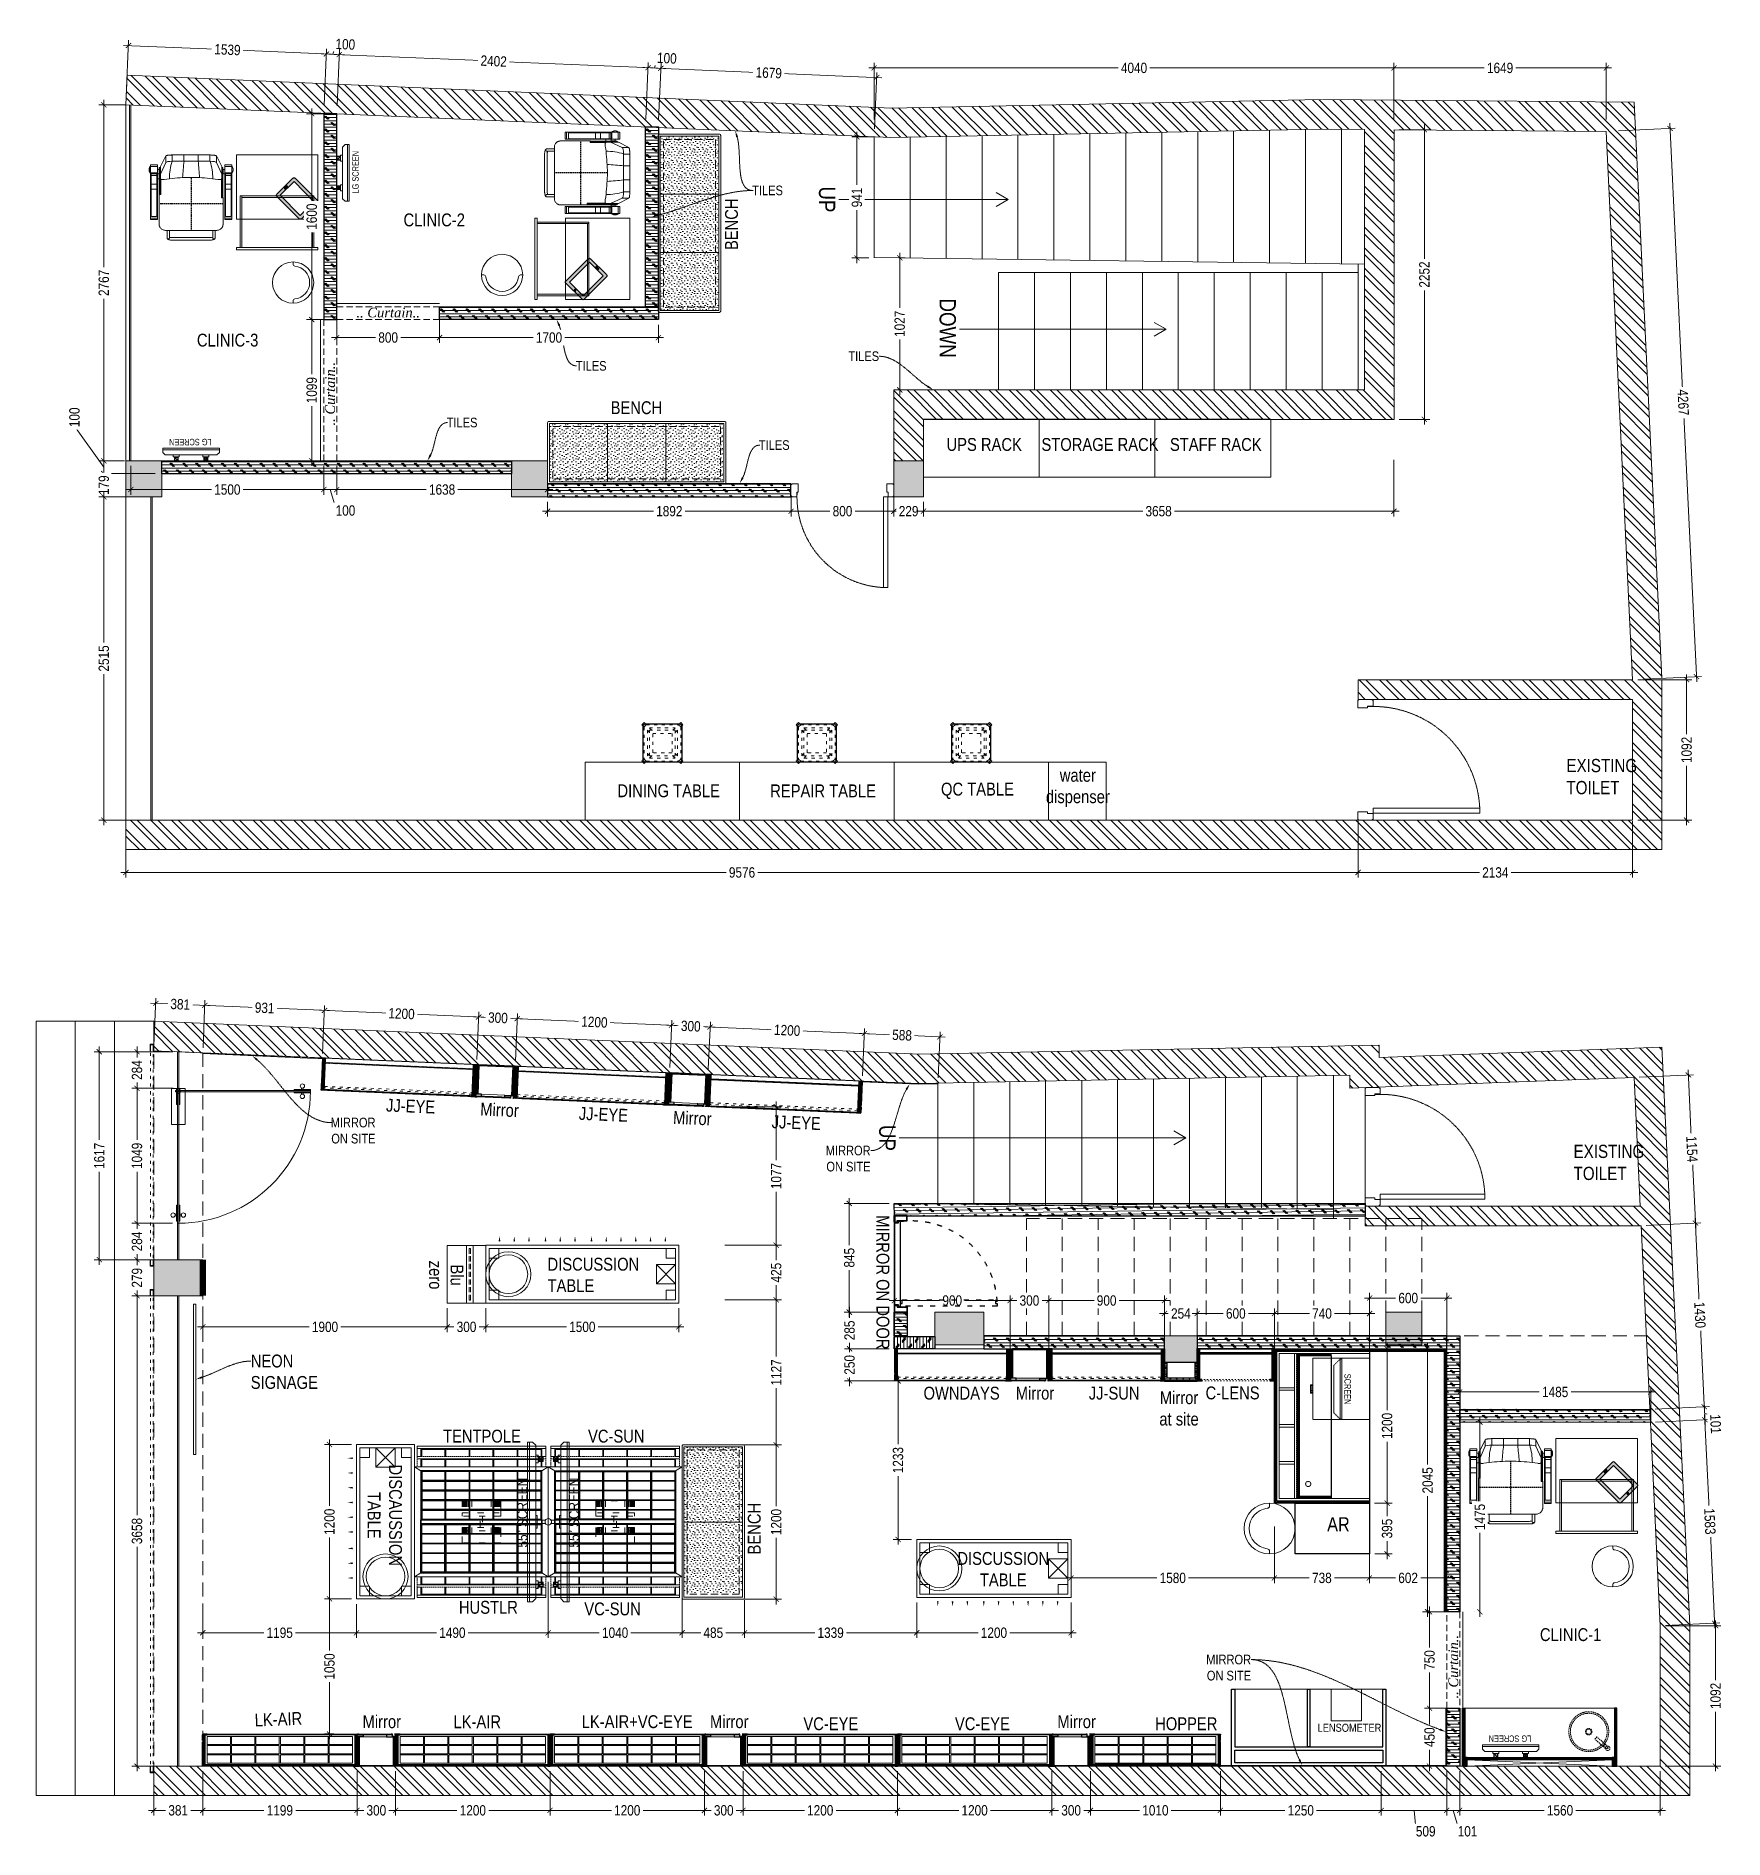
# Model space of a CAD drawing. Extents: x 8885 to 22004, y -1013833 to -999816.
import ezdxf
from ezdxf import colors
from ezdxf.entities.mleader import LeaderData, LeaderLine
from ezdxf.lldxf.tags import DXFTag
from ezdxf.math import Vec2, Vec3

# ---------------------------------------------------------------- set-up
doc = ezdxf.new("R2010")
doc.units = 0
doc.header["$LTSCALE"] = 40
doc.header["$MEASUREMENT"] = 0
doc.header["$PDMODE"] = 3
for name, pattern in [('a_p6_plan_L18$0$HIDDEN', [0.375, 0.25, -0.125]), ('ACAD_ISO03W100', [30, 12, -18]), ('D10_DASHED', [0.75, 0.5, -0.25]), ('DOT', [0.25, 0, -0.25]), ('HIDDEN', [0.375, 0.25, -0.125]), ('HIDDEN2', [0.1875, 0.125, -0.0625])]:
    doc.linetypes.add(name, pattern=pattern)
for name, color, linetype, lineweight in [('A-WALL-MASY', 1, 'Continuous', 9), ('beam', 90, 'Continuous', 9), ('Column', 243, 'Continuous', 9), ('Column hatch', 8, 'Continuous', 9), ('curtain', 144, 'Continuous', 9), ('dimensions', 149, 'Continuous', 5), ('door', 36, 'Continuous', 15), ('Floor-Unit', 1, 'Continuous', 13), ('Glass-FrontGlazing', 150, 'Continuous', 20), ('HIDDEN LINE', 177, 'Continuous', 0), ('IM-ANNO-HATCH', 8, 'Continuous', 5), ('LENS_CURTAIN', 5, 'a_p6_plan_L18$0$HIDDEN', 9), ('LENS_FURNITURE', 13, 'Continuous', 9), ('LENS_GLASS', 4, 'Continuous', 5), ('LENS_HATCH', 251, 'Continuous', 5), ('LENS_PARTITION', 21, 'Continuous', 25), ('LENS_TEXT', 31, 'HIDDEN2', 5), ('LN-DIMENSION', 252, 'Continuous', 5), ('LN-ELEVATION-1', 81, 'Continuous', 25), ('LN-ELEVATION-2', 103, 'Continuous', 20), ('LN-ELEVATION-3', 125, 'a_p6_plan_L18$0$HIDDEN', 18), ('LN-ELEVATION-4', 145, 'Continuous', 13), ('LN-ELEVATION-5', 167, 'Continuous', 5), ('LN-HATCH', 251, 'Continuous', 0), ('LN-TEXT', 255, 'Continuous', 0), ('Mirror', 4, 'Continuous', 15), ('Paneling', 34, 'Continuous', 5), ('shutter', 172, 'Continuous', 9), ('Steps', 4, 'Continuous', 9), ('TV', 3, 'Continuous', 18), ('wall hatch', 22, 'Continuous', 9)]:
    doc.layers.add(name, color=color, linetype=linetype, lineweight=lineweight)
doc.layers.add('LK-FLUTTED FINISH', color=20, linetype='Continuous', lineweight=30, true_color=0xff5e29)
doc.layers.add('LK-MIRROR', color=133, linetype='Continuous', lineweight=13, true_color=0x44c9e4)
doc.layers.add('S-DIM', color=7, linetype='Continuous')
doc.styles.get("Standard").update_dxf_attribs({"font": 'ARIALN.TTF'})
tags = doc.linetypes.add('DASHED2', pattern=[0.375, 0.25, -0.125]).pattern_tags.tags
tags[6:7] = [DXFTag(74, 4), DXFTag(75, 0), DXFTag(340, '0'), DXFTag(46, 1.0), DXFTag(50, 0.0), DXFTag(44, 0.0), DXFTag(45, 0.0)]
tags[4:5] = [DXFTag(74, 4), DXFTag(75, 0), DXFTag(340, '0'), DXFTag(46, 1.0), DXFTag(50, 0.0), DXFTag(44, 0.0), DXFTag(45, 0.0)]
doc.linetypes.add('ZIGZAG', pattern='A,0.0001,-0.2,[131,ltypeshp.shx,S=0.2,R=0,X=-0.2,Y=0],-0.4,[131,ltypeshp.shx,S=0.2,R=180,X=0.2,Y=0],-0.2', length=0.8001)
doc.dimstyles.new('Working', dxfattribs={"dimscale": 0.8, "dimtxt": 100, "dimasz": 50, "dimexe": 50, "dimexo": 50, "dimgap": 0, "dimtad": 0, "dimdec": 0, "dimzin": 0, "dimdsep": 46, "dimtxsty": 'Standard', "dimblk": 'ARCHTICK', "dimcen": 0, "dimdle": 50, "dimclrd": 250, "dimclre": 8, "dimclrt": 7, "dimadec": 0, "dimazin": 0, "dimtfac": 1, "dimtdec": 0, "dimtofl": 0, "dimtmove": 1, "dimatfit": 3, "dimfxl": 3, "dimtolj": 1, "dimlwd": 5, "dimlwe": 0, "dimarcsym": 0})
pattern_1 = [(180, (0, 0), (-3e-15, -25), []), (315, (-12.5, 12.5), (50, 50), [35.355339, -35.355339]), (315, (-18.75, 12.5), (50, 50), [35.355339, -35.355339]), (315, (-25, 12.5), (50, 50), [35.355339, -35.355339])]
pattern_2 = [(45, (7858054.0837, 3504049.203), (-4.4901280605, 4.4901280605), [])]
pattern_3 = [(45, (4208834.247, 1706614.74), (-4.4901280605, 4.4901280605), [])]
pattern_4 = [(45, (4209134.247, 1706614.74), (-4.4901280605, 4.4901280605), [])]
pattern_5 = [(45, (3990327.2935, 1709214.6916), (-4.4901280605, 4.4901280605), [])]
pattern_6 = [(45, (7858558.917, 3503823.203), (-4.4901280605, 4.4901280605), [])]

msp = doc.modelspace()

# ---------------------------------------------------------------- texts
at = {"layer": 'Floor-Unit', "color": 0, "ltscale": 2, "char_height": 80, "attachment_point": 5, "rotation": 90}
for insert in [(12665.8, -1011296.5), (13066.7, -1011296.5)]:
    msp.add_mtext('\\pxqc,t3;55" SCREEN', dxfattribs=dict(at, insert=insert))
at = {"layer": 'LENS_PARTITION', "insert": (17768.7, -1010486.1), "char_height": 100, "width": 324.793, "attachment_point": 5}
msp.add_mtext('\\pxqc;Mirror at site', dxfattribs=at)
at = {"layer": 'LENS_TEXT', "linetype": 'Continuous', "ltscale": 3, "insert": (14290.9, -1001279.1), "char_height": 100, "attachment_point": 5, "rotation": 90}
msp.add_mtext_dynamic_manual_height_columns('\\pxqc;BENCH', width=551.363, gutter_width=1, heights=[0], dxfattribs=at)
at = {"layer": 'LENS_TEXT', "linetype": 'Continuous', "ltscale": 3, "char_height": 100, "attachment_point": 5}
for s, width, insert in [('\\pxqc;CLINIC-2', 551.363, (11979.9, -1001245.9)), ('\\pxqc;CLINIC-3', 551.363, (10374.2, -1002180.5)), ('\\pxqc;BENCH', 551.363, (13551.4, -1002705.9)), ('\\pxqc;UPS RACK', 1099.487, (16254.4, -1002991.9)), ('\\pxqc;STORAGE RACK', 1099.487, (17154.4, -1002991.9)), ('\\pxqc;STAFF RACK', 1099.487, (18054.4, -1002991.9)), ('\\pxqc;water dispenser ', 352.216, (16982.1, -1005661.5)), ('\\pxqc;DINING TABLE', 783.964, (13801.9, -1005684.4)), ('\\pxqc;REPAIR TABLE', 783.964, (15001.9, -1005684.4)), ('\\pxqc;QC TABLE', 783.964, (16201.9, -1005684.4)), ('\\pxqc;CLINIC-1', 551.363, (20812.2, -1012245.2))]:
    msp.add_mtext_dynamic_manual_height_columns(s, width=width, gutter_width=1, heights=[0], dxfattribs=dict(at, insert=insert))
for s, insert, width, rotation in [('\\pxql;JJ-EYE', (11727.9, -1008133.1), 244.677, 357.54777), ('\\pxql;Mirror', (12460.3, -1008164.5), 244.677, 357.54777), ('\\pxql;JJ-EYE', (13226.5, -1008197.3), 244.677, 357.54777), ('\\pxql;Mirror', (13959, -1008228.6), 244.677, 357.54777), ('\\pxql;JJ-EYE', (14725.2, -1008261.5), 244.677, 357.54777), ('\\pxqc;DISCAUSSION TABLE', (11595.8, -1011316.5), 551.363, 270), ('\\pxql;BENCH', (14467.7, -1011498.8), 244.677, 90), ('\\pxql;LK-AIR', (10706.6, -1012904.4), 244.677, 2.22777)]:
    msp.add_mtext(s, dxfattribs=dict(at, insert=insert, width=width, rotation=rotation))
at = {"layer": 'LENS_TEXT', "insert": (12207.2, -1009270.7), "char_height": 100, "width": 357.25, "attachment_point": 1, "rotation": 270}
msp.add_mtext('\\pxqc,t8;Blu zero', dxfattribs=at)
at = {"layer": 'LENS_TEXT', "linetype": 'Continuous', "ltscale": 3, "char_height": 100, "attachment_point": 5}
for s, insert, width in [('\\pxql;DISCUSSION TABLE', (13136.4, -1009447.9), 551.363), ('\\pxql;OWNDAYS', (15990.8, -1010367.6), 415.753), ('\\pxql;Mirror', (16621.9, -1010367.6), 244.677), ('\\pxql;JJ-SUN', (17189.7, -1010367.6), 244.677), ('\\pxql;C-LENS', (18097.2, -1010366), 244.677), ('\\pxql;TENTPOLE', (12170.8, -1010702), 244.677), ('\\pxql;VC-SUN', (13297.8, -1010702), 244.677), ('\\pxqc;DISCUSSION TABLE', (16402.2, -1011735.4), 551.363), ('\\pxql;HUSTLR ', (12294.4, -1012032.7), 244.677), ('\\pxql;VC-SUN', (13268.9, -1012045.2), 244.677), ('\\pxql;Mirror', (11545.5, -1012921.9), 244.677), ('\\pxql;LK-AIR', (12252.1, -1012921.9), 244.677), ('\\pxql;LK-AIR+VC-EYE', (13452.1, -1012921.9), 651.291), ('\\pxql;Mirror', (14245.5, -1012921.9), 244.677), ('\\pxql;Mirror', (16945.5, -1012921.9), 244.677), ('\\pxql;VC-EYE', (14971.4, -1012938), 244.677), ('\\pxql;VC-EYE', (16149.4, -1012938), 244.677), ('\\pxql;HOPPER', (17705.4, -1012938), 244.677)]:
    msp.add_mtext(s, dxfattribs=dict(at, insert=insert, width=width))
at = {"layer": 'LENS_TEXT'}
for s, width, gutter_width, insert, char_height, attachment_point in [('AR', 237.441, 12.5, (18920.2, -1011331.7), 110, 1), ('\\pxqc;LENSOMETER', 492, 0.697, (18847.5, -1013000.7, 0), 62.71, 7)]:
    msp.add_mtext_dynamic_manual_height_columns(s, width=width, gutter_width=gutter_width, heights=[0], dxfattribs=dict(at, insert=insert, char_height=char_height, attachment_point=attachment_point))
at = {"layer": 'LN-TEXT', "insert": (11932.9, -1001928), "char_height": 75, "width": 621.543, "attachment_point": 3}
msp.add_mtext('\\pxqc,t8;{\\fRomantic|b0|i1|c2|p2;.. Curtain..}', dxfattribs=at)
at = {"layer": 'LN-TEXT', "char_height": 75, "width": 621.543, "attachment_point": 3, "rotation": 90}
for insert in [(11133, -1002286.1), (19863, -1012183.1)]:
    msp.add_mtext('\\pxqc,t8;{\\fRomantic|b0|i1|c2|p2;.. Curtain..}', dxfattribs=dict(at, insert=insert))

# ---------------------------------------------------------------- blocks, each defined once
blk = doc.blocks.new('*U32')
at = {"layer": 'door'}
for p, q in [((547503, 1778586), (547503, 1779415)), ((547542, 1779415), (547503, 1779415)), ((547542, 1779415), (547542, 1778586)), ((547447, 1778579), (547454, 1778579)), ((547447, 1778473), (547447, 1778579)), ((547454, 1778586), (547499, 1778586)), ((547454, 1778579), (547454, 1778586)), ((547499, 1778543), (547499, 1778586)), ((547499, 1778543), (547513, 1778543)), ((547542, 1778586), (547503, 1778586)), ((547513, 1778467), (547513, 1778543)), ((548322, 1778467), (548322, 1778543)), ((548335, 1778543), (548322, 1778543)), ((548381, 1778586), (548335, 1778586)), ((548335, 1778543), (548335, 1778586)), ((548381, 1778579), (548381, 1778586)), ((548387, 1778579), (548381, 1778579)), ((548387, 1778473), (548387, 1778579)), ((547447, 1778473), (547454, 1778473)), ((547454, 1778467), (547454, 1778473)), ((547454, 1778467), (547513, 1778467)), ((548381, 1778467), (548322, 1778467)), ((548381, 1778467), (548381, 1778473)), ((548387, 1778473), (548381, 1778473))]:
    blk.add_line(p, q, dxfattribs=at)
at = {"layer": 'door', "color": 7, "linetype": 'HIDDEN2', "extrusion": (0, 0, -1)}
blk.add_ellipse((547503, 1778586), major_axis=(829, 0), ratio=1, start_param=-1.570791, end_param=0.051209, dxfattribs=at)
blk = doc.blocks.new('serzfqe')
at = {"layer": 'Column hatch'}
h = blk.add_hatch(color=256, dxfattribs=at)
h.dxf.hatch_style = 1
h.paths.add_polyline_path([(-11723, -3067), (-11443, -3067), (-11443, -2787), (-11723, -2787)])
h = blk.add_hatch(color=256, dxfattribs=at)
h.dxf.hatch_style = 1
h.paths.add_polyline_path([(-8446, -3067), (-8446, -2787), (-8726, -2787), (-8726, -3067)])
h = blk.add_hatch(color=256, dxfattribs=at)
h.dxf.hatch_style = 1
h.paths.add_polyline_path([(-5754, -3067), (-5525, -3067), (-5525, -2787), (-5754, -2787)])
at = {"layer": 'wall hatch'}
h = blk.add_hatch(dxfattribs=at)
h.set_pattern_fill('ANSI32', color=256, scale=300, angle=269.87)
h.set_pattern_definition([(314.87, (-22696854.11, 1634113.5), (79.7298001, 79.36881616), []), (314.87, (-22696854.24, 1634060.46), (79.7298001, 79.36881616), [])])
h.paths.add_polyline_path([(215, -5810), (215, -4484), (0, 0), (-2428, 21), (-5776, -44), (-11713, 210), (-11723, -19), (-5779, -273), (-2426, -208), (-2096, -211), (-2096, -2236), (-5754, -2236), (-5754, -2787), (-5525, -2787), (-5525, -2465), (-1867, -2465), (-1867, -2236), (-1867, -213), (-218, -227), (-13, -4489), (-2147, -4489), (-2147, -4642), (-13, -4642), (-13, -5581), (-2147, -5581), (-11494, -5581), (-11723, -5581), (-11723, -5810), (-11494, -5810), (-2147, -5810)])
at = {"layer": 'A-WALL-MASY'}
for p, q in [((-11713, 210), (-11723, -19)), ((-11713, 210), (-5769, -45)), ((-5783, -45), (-2431, 21)), ((-2424, 21), (0, 0)), ((0, 0), (215, -4478)), ((-11723, -19), (-11723, -5581)), ((-11723, -19), (-5779, -273)), ((-5779, -273), (-2426, -208)), ((-2426, -208), (-2096, -211)), ((-2096, -2236), (-2096, -211)), ((-1867, -213), (-218, -227)), ((-1867, -2236), (-1867, -213)), ((-218, -227), (-13, -4489)), ((-1867, -2236), (-1867, -1322)), ((-2096, -2236), (-5754, -2236)), ((-5754, -3067), (-5754, -2236)), ((-1867, -2236), (-1867, -2465)), ((-1867, -2465), (-5525, -2465)), ((-5525, -2787), (-5525, -2465)), ((-2147, -4489), (-13, -4489)), ((-2147, -4489), (-2147, -4642)), ((215, -4489), (215, -5810)), ((-2147, -4642), (-13, -4642)), ((-13, -4642), (-13, -5581)), ((-11723, -5581), (-11494, -5581)), ((-11723, -5581), (-11723, -5810)), ((-11494, -5581), (-2147, -5581)), ((-13, -5581), (-2147, -5581)), ((-11723, -5810), (-11494, -5810)), ((-11494, -5810), (-2147, -5810)), ((215, -5810), (-2147, -5810))]:
    blk.add_line(p, q, dxfattribs=at)
at = {"layer": 'Column'}
for p, q in [((-11443, -2787), (-11723, -2787)), ((-11443, -3067), (-11443, -2787)), ((-8446, -2787), (-8726, -2787)), ((-8726, -2787), (-8726, -3067)), ((-8446, -3067), (-8446, -2787)), ((-5525, -2787), (-5754, -2787)), ((-5525, -3067), (-5525, -2787)), ((-11723, -3067), (-11443, -3067)), ((-8726, -3067), (-8446, -3067)), ((-5754, -3067), (-5525, -3067))]:
    blk.add_line(p, q, dxfattribs=at)
at = {"layer": 'Glass-FrontGlazing'}
for p, q in [((-11695, -20), (-11695, -2787)), ((-11685, -20), (-11685, -2787)), ((-11530, -3067), (-11530, -5581)), ((-11520, -3067), (-11520, -5581))]:
    blk.add_line(p, q, dxfattribs=at)
at = {"layer": 'Steps', "ltscale": 500}
for p, q in [((-5908, -270), (-5908, -1210)), ((-5628, -270), (-5628, -1210)), ((-5349, -265), (-5349, -1214)), ((-5069, -259), (-5069, -1218)), ((-4790, -254), (-4790, -1222)), ((-4511, -249), (-4511, -1225)), ((-4231, -243), (-4231, -1229)), ((-3952, -238), (-3952, -1233)), ((-3672, -232), (-3672, -1237)), ((-3393, -227), (-3393, -1241)), ((-3114, -221), (-3114, -1244)), ((-2834, -216), (-2834, -1248)), ((-2555, -211), (-2555, -1252)), ((-2275, -211), (-2275, -1252)), ((-4866, -755), (-6182, -755)), ((-4866, -755), (-4959, -701)), ((-4866, -755), (-4959, -809)), ((-2096, -1258), (-5908, -1206)), ((-2147, -2236), (-2147, -1258)), ((-2147, -1322), (-4941, -1322)), ((-4941, -2236), (-4941, -1322)), ((-4661, -2236), (-4661, -1322)), ((-4382, -2236), (-4382, -1322)), ((-4103, -2236), (-4103, -1322)), ((-3823, -2236), (-3823, -1322)), ((-3544, -2236), (-3544, -1322)), ((-3264, -2236), (-3264, -1322)), ((-2985, -2236), (-2985, -1322)), ((-2706, -2236), (-2706, -1322)), ((-2426, -2236), (-2426, -1322)), ((-3638, -1764), (-5244, -1764)), ((-3638, -1764), (-3730, -1711)), ((-3638, -1764), (-3730, -1818))]:
    blk.add_line(p, q, dxfattribs=at)
at = {"layer": 'door', "xscale": -1, "rotation": 270.0000000071719}
blk.add_blockref('*U32', (-1780615, -553029), dxfattribs=at)
at = {"insert": (-527, -5105), "char_height": 102.77, "width": 458.7, "attachment_point": 1}
blk.add_mtext('EXISTING TOILET', dxfattribs=at)
at = {"layer": 'Steps', "ltscale": 500, "char_height": 127, "attachment_point": 1, "rotation": 270}
for s, insert in [('UP', (-6210, -654)), ('DOWN', (-5272, -1525))]:
    blk.add_mtext_dynamic_manual_height_columns(s, width=842.17, gutter_width=25.4, heights=[0], dxfattribs=dict(at, insert=insert))
blk = doc.blocks.new('CLINIC SCREEN')
at = {"layer": 'TV', "ltscale": 12}
for p, q in [((-220, -19), (-201, 0)), ((201, 0), (-201, 0)), ((-139, 0), (-139, 16)), ((-139, 16), (-92, 16)), ((-92, 16), (-92, 0)), ((92, 16), (92, 0)), ((92, 16), (139, 16)), ((139, 0), (139, 16)), ((220, -19), (201, 0)), ((-220, -39), (-220, -19)), ((220, -39), (220, -19))]:
    blk.add_line(p, q, dxfattribs=at)
at = {"layer": 'TV'}
for p, q in [((-103, 43), (-127, 19)), ((-127, 43), (-103, 19)), ((103, 43), (127, 19))]:
    blk.add_line(p, q, dxfattribs=at)
for points in [[(-130, 16), (-100, 16), (-100, 46), (-130, 46)], [(-127, 19), (-103, 19), (-103, 43), (-127, 43)], [(130, 16), (100, 16), (100, 46), (130, 46)], [(127, 19), (103, 19), (103, 43), (127, 43)]]:
    blk.add_lwpolyline(points, close=True, dxfattribs=at)
at = {"layer": 'TV', "ltscale": 12}
blk.add_lwpolyline([(-220, -52), (-220, -39), (220, -39), (220, -52)], close=True, dxfattribs=at)
at = {"layer": 'Floor-Unit', "color": 0}
blk.add_text('LG SCREEN', height=50, dxfattribs=at).set_placement((-160, -125))
blk = doc.blocks.new('Chair')
at = {"layer": 'Floor-Unit', "ltscale": 100}
for p, q in [((587017, -21249), (586991, -21249)), ((587491, -21249), (587464, -21249))]:
    blk.add_line(p, q, dxfattribs=at)
blk.add_circle((587241, -21249), 250, dxfattribs=at)
for centre, radius, start, end in [((587017, -21274), 25, 6.3794, 90), ((587241, -21249), 200, 186.3794, 353.6206), ((587464, -21274), 25, 90, 173.6206)]:
    blk.add_arc(centre, radius, start, end, dxfattribs=at)
blk = doc.blocks.new('chr')
at = {"layer": 'Defpoints', "linetype": 'HIDDEN'}
for p, q in [((0, 206), (0, -206)), ((-249, 0), (249, 0))]:
    blk.add_line(p, q, dxfattribs=at)
at = {"layer": 'LENS_FURNITURE'}
for points in [[(-316, 291), (-318, 291), (-319, 290), (-319, 290), (-319, 289), (-320, 289), (-320, 288), (-320, 288), (-321, 287), (-321, 286), (-321, 286), (-322, 285), (-322, 285), (-322, 284), (-322, 284), (-323, 283), (-323, 283), (-323, 282), (-323, 282), (-323, 281), (-324, 280), (-324, 280), (-324, 279), (-324, 278), (-325, 278), (-325, 277), (-325, 277), (-325, 276), (-325, 275), (-325, 275), (-326, 274), (-326, 274), (-326, 272), (-326, 270), (-326, 270), (-326, 269), (-326, 269), (-326, 268), (-326, 268), (-326, 267), (-326, 267), (-326, 266), (-326, 266), (-326, 265), (-326, 265), (-326, 264), (-326, 264), (-326, 263), (-326, 262), (-326, 262), (-326, 261), (-326, 261), (-326, 259), (-326, 259), (-326, 258), (-326, 258), (-326, 257), (-325, 257), (-325, 256), (-325, 256), (-325, 255), (-325, 254), (-325, 254), (-325, 253), (-324, 253), (-324, 252), (-324, 251), (-324, 251), (-323, 250), (-323, 250), (-323, 249), (-323, 249), (-323, 248), (-322, 248), (-322, 247), (-322, 246), (-322, 246), (-321, 245), (-321, 245), (-321, 244), (-320, 244), (-320, 243), (-320, 243), (-319, 242), (-319, 242), (-319, 241), (-318, 241), (-316, 241)], [(-318, 241), (-318, 291)], [(-262, 290), (-262, 303), (-316, 303), (-316, 290), (-262, 290), (-262, 187)], [(-316, 290), (-316, 187)], [(-238, 277), (-242, 277), (-242, 283), (-242, 283), (-243, 283), (-243, 283), (-243, 283), (-243, 283), (-243, 283), (-244, 283), (-244, 283), (-244, 283), (-244, 283), (-244, 283), (-245, 282), (-245, 282), (-245, 282), (-245, 282), (-246, 282), (-246, 282), (-246, 282), (-246, 282), (-246, 282), (-246, 281), (-247, 281), (-247, 281), (-247, 281), (-247, 281), (-247, 281), (-247, 281), (-247, 280), (-247, 280), (-248, 280), (-248, 280), (-248, 280), (-248, 279), (-248, 279), (-248, 279), (-248, 278), (-248, 278), (-248, 278), (-248, 278), (-248, 278), (-248, 277), (-248, 277), (-248, 277), (-248, 277), (-248, 277)], [(-238, 283), (-242, 283)], [(-238, 231), (-197, 322)], [(-238, 230), (-238, 230), (-238, 291), (-238, 291), (-238, 291), (-238, 291), (-238, 291), (-238, 291), (-238, 292), (-238, 292), (-238, 292)], [(-147, 331), (-147, 381), (-152, 381), (-156, 380), (-160, 380), (-164, 380), (-168, 380), (-172, 379), (-176, 379), (-179, 379), (-183, 378), (-185, 377), (-188, 377), (-190, 376), (-193, 376), (-194, 375), (-195, 374), (-196, 373), (-197, 373), (-197, 322)], [(-147, 381), (147, 381)], [(147, 331), (-147, 331)], [(-55, 331), (-55, 381)], [(55, 331), (55, 381)], [(197, 322), (197, 373), (196, 373), (196, 374), (194, 375), (193, 376), (191, 376), (188, 377), (186, 377), (183, 378), (179, 379), (176, 379), (172, 379), (168, 380), (164, 380), (160, 380), (156, 380), (152, 381), (147, 381), (147, 331)], [(197, 321), (197, 322), (197, 322)], [(197, 322), (238, 231)], [(238, 230), (238, 230), (238, 291), (238, 291), (238, 291), (238, 291), (238, 291), (238, 291), (238, 292), (238, 292), (238, 292)], [(248, 277), (248, 277), (248, 277), (248, 278), (248, 278), (248, 278), (248, 278), (248, 279), (248, 279), (248, 279), (248, 279), (248, 280), (248, 280), (248, 280), (247, 280), (247, 280), (247, 281), (247, 281), (247, 281), (247, 281), (247, 281), (247, 281), (246, 282), (246, 282), (246, 282), (246, 282), (245, 282), (245, 282), (245, 282), (245, 282), (244, 283), (244, 283), (244, 283), (244, 283), (244, 283), (244, 283), (243, 283), (243, 283), (243, 283), (243, 283), (243, 283), (242, 283), (242, 283), (242, 277), (238, 277)], [(242, 283), (238, 283)], [(316, 290), (316, 303), (262, 303), (262, 290), (316, 290), (316, 187)], [(262, 290), (262, 187)], [(316, 241), (318, 241), (319, 241), (319, 242), (320, 243), (320, 243), (321, 244), (321, 245), (321, 245), (321, 246), (322, 246), (322, 247), (322, 247), (322, 247), (322, 248), (323, 248), (323, 249), (323, 249), (323, 250), (323, 250), (324, 251), (324, 252), (324, 252), (324, 253), (325, 254), (325, 255), (325, 255), (325, 256), (325, 257), (325, 257), (326, 258), (326, 258), (326, 259), (326, 259), (326, 260), (326, 261), (326, 262), (326, 262), (326, 263), (326, 264), (326, 264), (326, 265), (326, 265), (326, 266), (326, 266), (326, 267), (326, 267), (326, 268), (326, 268), (326, 269), (326, 270), (326, 270), (326, 271), (326, 272), (326, 273), (326, 273), (326, 274), (325, 275), (325, 275), (325, 276), (325, 277), (325, 277), (325, 278), (325, 278), (324, 279), (324, 280), (324, 280), (324, 281), (323, 282), (323, 282), (323, 283), (323, 283), (322, 284), (322, 285), (322, 286), (321, 286), (321, 287), (321, 287), (321, 287), (320, 288), (320, 289), (320, 289), (319, 290), (319, 290), (319, 290), (318, 291), (316, 291)], [(318, 291), (318, 241)], [(-316, 155), (-316, 187), (-311, 187), (-311, 155)], [(-316, -112), (-316, 155), (-311, 155), (-311, -92), (-311, -92), (-311, -92), (-311, -92), (-311, -92), (-311, -93), (-311, -93), (-311, -93), (-311, -93), (-311, -94), (-311, -94), (-311, -94), (-311, -94), (-311, -94), (-311, -95), (-310, -95), (-310, -95), (-310, -95), (-310, -95), (-310, -95), (-310, -96), (-310, -96), (-309, -96), (-309, -96), (-309, -96), (-309, -96), (-308, -96), (-308, -97), (-308, -97), (-308, -97), (-308, -97), (-307, -97), (-307, -97), (-307, -97), (-307, -97), (-307, -97), (-306, -97), (-271, -97), (-271, -97), (-271, -97), (-271, -97), (-271, -97), (-270, -97), (-270, -97), (-270, -97), (-270, -97), (-270, -96), (-270, -96), (-269, -96), (-269, -96), (-269, -96), (-269, -96), (-269, -96), (-268, -96), (-268, -96), (-268, -95), (-268, -95), (-268, -95), (-268, -95), (-268, -95), (-267, -95), (-267, -95), (-267, -94), (-267, -94), (-267, -94), (-267, -94), (-267, -93), (-267, -93), (-267, -93), (-267, -93), (-267, -93), (-267, -92), (-267, -92), (-267, -92), (-267, -92), (-267, 155), (-262, 155), (-262, -112)], [(-267, 187), (-267, 242), (-311, 242), (-311, 187)], [(-267, 234), (-311, 234)], [(-267, 220), (-311, 220)], [(-267, 153), (-311, 153)], [(-267, 155), (-267, 187), (-262, 187), (-262, 155)], [(-248, 266), (-250, 267), (-262, 267)], [(-262, 235), (-250, 235), (-248, 236)], [(-250, 235), (-250, 267)], [(-243, 258), (-243, 277), (-248, 277), (-248, 258)], [(-248, 215), (-248, 210), (-243, 210), (-243, 215), (-248, 215), (-248, 236)], [(-248, 210), (-248, 149)], [(-248, 51), (-248, 53), (-248, 149), (-243, 149), (-243, 61)], [(-243, 249), (-242, 249), (-242, 250), (-242, 250), (-242, 250), (-242, 277), (-242, 277), (-242, 277), (-242, 277), (-242, 277), (-242, 277), (-242, 277), (-242, 277), (-242, 277), (-242, 277), (-242, 277), (-243, 277), (-243, 277), (-243, 277)], [(-242, 250), (-241, 250), (-239, 250), (-238, 250)], [(-238, 202), (-238, 202), (-238, 201), (-239, 201), (-239, 201), (-239, 201), (-239, 201), (-239, 201), (-239, 200), (-240, 200), (-240, 200), (-240, 200), (-240, 200), (-240, 199), (-240, 199), (-241, 199), (-241, 199), (-241, 198), (-241, 198), (-241, 198), (-241, 197), (-242, 197), (-242, 197), (-242, 197), (-242, 196), (-242, 196), (-242, 196), (-242, 196), (-242, 195), (-242, 195), (-242, 195), (-242, 195), (-242, 194), (-242, 194), (-242, 194), (-243, 193), (-243, 232), (-242, 236), (-241, 240), (-240, 244), (-238, 246)], [(-243, 236), (-243, 215)], [(-243, 223), (-242, 223), (-242, 223), (-242, 223), (-242, 223), (-242, 223), (-242, 224)], [(-243, 210), (-243, 149)], [(-236, 193), (-237, 193), (-237, 193), (-238, 193), (-239, 193), (-239, 193), (-240, 193), (-240, 193), (-241, 193), (-242, 193), (-243, 193), (-243, 59), (-242, 57), (-241, 55), (-240, 52), (-238, 50), (-236, 48), (-236, 193)], [(-238, 199), (-238, 199), (-238, 199), (-238, 199), (-238, 198), (-238, 198), (-238, 198), (-238, 197), (-238, 197), (-238, 197), (-238, 197), (-237, 196), (-237, 196), (-237, 196), (-237, 196), (-237, 195), (-237, 195), (-237, 195), (-237, 195), (-236, 194), (-236, 194), (-236, 194), (-236, 193), (-236, 193), (-235, 193), (-235, 193), (-235, 192), (-235, 192), (-235, 192), (-235, 192), (-234, 192), (-234, 191), (-233, 191), (-233, 191), (-233, 191), (-233, 191), (-232, 190), (-232, 190), (-232, 190), (-232, 190), (-231, 190), (-231, 190), (-231, 190), (-230, 190), (-230, 190), (-230, 190), (-230, 190), (-229, 189), (-229, 189), (-229, 189), (-228, 189), (-228, 189), (-228, 189), (-215, 189)], [(-215, 189), (-208, 190), (-187, 193), (-167, 196), (-146, 198), (-125, 200), (-104, 202), (-83, 203), (-62, 204), (-42, 205), (-21, 206), (0, 206), (21, 206), (42, 205), (63, 204), (84, 203), (105, 202), (126, 200), (146, 198), (167, 196), (188, 193), (209, 190), (215, 189)], [(215, 189), (228, 189), (228, 189), (229, 189), (229, 189), (229, 189), (229, 189), (230, 190), (230, 190), (231, 190), (231, 190), (231, 190), (231, 190), (232, 190), (232, 190), (232, 190), (232, 190), (232, 190), (233, 191), (233, 191), (233, 191), (233, 191), (234, 191), (234, 192), (235, 192), (235, 192), (235, 192), (235, 192), (235, 193), (236, 193), (236, 193), (236, 193), (236, 194), (237, 194), (237, 194), (237, 195), (237, 195), (237, 195), (237, 195), (237, 196), (237, 196), (237, 196), (238, 196), (238, 197), (238, 197), (238, 197), (238, 198), (238, 198), (238, 198), (238, 199), (238, 199), (238, 199), (238, 199), (238, 199)], [(238, 246), (239, 245), (240, 242), (241, 239), (242, 236), (242, 232), (242, 193), (242, 84), (242, 82), (241, 80), (240, 77), (238, 75), (236, 73), (236, 73), (236, 73), (238, 74), (241, 75), (243, 76), (244, 77), (245, 77), (245, 77), (245, 78), (245, 78), (245, 78), (244, 78), (244, 79), (244, 79), (244, 79), (244, 79), (244, 80), (244, 80), (243, 80), (243, 80), (243, 80), (243, 81), (243, 81), (243, 81), (243, 81), (243, 82), (243, 82), (243, 82), (243, 82), (243, 83), (243, 83), (243, 83), (243, 84), (242, 84), (242, 84)], [(238, 250), (239, 250), (242, 250)], [(242, 258), (242, 277), (248, 277), (248, 258)], [(242, 249), (242, 249), (242, 250), (242, 250), (242, 250), (242, 250), (242, 250), (242, 277), (242, 277), (242, 277), (242, 277), (242, 277), (242, 277), (242, 277), (242, 277), (242, 277), (242, 277), (242, 277), (242, 277), (242, 277), (242, 277)], [(242, 214), (242, 210), (248, 210), (248, 214), (242, 214), (242, 236)], [(242, 224), (242, 223), (242, 223), (242, 223), (242, 223)], [(242, 149), (242, 210)], [(248, 76), (248, 149), (242, 149), (242, 84)], [(262, 267), (249, 267), (248, 266)], [(248, 236), (249, 235), (262, 235)], [(248, 214), (248, 236)], [(248, 149), (248, 210)], [(262, 194), (248, 194)], [(249, 267), (249, 235)], [(262, 155), (262, 187), (266, 187), (266, 155)], [(316, 155), (316, -112), (262, -112), (262, -122), (316, -122), (316, -112)], [(262, -112), (262, 155), (266, 155), (266, -92), (266, -92), (266, -92), (266, -92), (267, -92), (267, -92), (267, -93), (267, -93), (267, -93), (267, -93), (267, -93), (267, -94), (267, -94), (267, -94), (267, -94), (267, -94), (267, -94), (267, -94), (268, -95), (268, -95), (268, -95), (268, -95), (268, -95), (268, -95), (268, -95), (269, -96), (269, -96), (269, -96), (269, -96), (269, -96), (270, -96), (270, -96), (270, -96), (270, -97), (271, -97), (271, -97), (271, -97), (271, -97), (271, -97), (306, -97), (307, -97), (307, -97), (307, -97), (307, -97), (307, -97), (308, -97), (308, -96), (308, -96), (308, -96), (308, -96), (309, -96), (309, -96), (309, -96), (309, -96), (309, -96), (309, -96), (310, -95), (310, -95), (310, -95), (310, -95), (310, -95), (310, -95), (311, -94), (311, -94), (311, -94), (311, -94), (311, -94), (311, -94), (311, -93), (311, -93), (311, -93), (311, -93), (311, -93), (311, -92), (311, -92), (311, -92), (311, -92), (311, -92), (311, -92), (311, 155)], [(311, 187), (311, 242), (266, 242), (266, 187)], [(311, 234), (266, 234)], [(311, 220), (266, 220)], [(311, 153), (266, 153)], [(-267, 115), (-311, 115)], [(-249, -156), (-249, 48), (-249, 48), (-249, 49), (-249, 49), (-249, 49), (-249, 49), (-249, 49), (-249, 50), (-249, 50), (-249, 50), (-249, 50), (-249, 50), (-248, 51), (-248, 51), (-248, 51), (-248, 51), (-248, 52), (-248, 52), (-248, 52), (-248, 52), (-248, 52), (-247, 52), (-247, 53), (-247, 53), (-247, 53), (-247, 53), (-247, 53), (-246, 53), (-245, 52)], [(-248, 53), (-247, 53)], [(-247, 53), (-246, 53), (-246, 54), (-245, 54), (-245, 54), (-245, 55), (-245, 55), (-245, 55), (-244, 55), (-244, 56), (-244, 56), (-244, 56), (-244, 56), (-244, 57), (-244, 57), (-243, 57), (-243, 57), (-243, 57), (-243, 58), (-243, 58), (-243, 59), (-243, 59), (-243, 59), (-243, 59), (-243, 60), (-243, 60), (-243, 60), (-243, 61), (-243, 61), (-243, 61)], [(247, 78), (246, 78), (245, 77)], [(248, 76), (249, 75), (249, 75), (249, 75), (249, 75), (249, 74), (249, 74), (249, 74), (249, 73), (249, 73), (249, -156)], [(311, 115), (266, 115)], [(-249, -156), (-249, -156), (-249, -157), (-249, -157), (-249, -158), (-249, -158), (-249, -159), (-249, -160), (-249, -161), (-249, -162), (-249, -162), (-249, -163), (-248, -164), (-248, -164), (-248, -165), (-248, -166), (-248, -166), (-248, -167), (-248, -167), (-247, -168), (-247, -169), (-247, -170), (-247, -170), (-246, -171), (-246, -172), (-246, -173), (-246, -173), (-246, -174), (-246, -174), (-245, -175), (-245, -176), (-244, -176), (-244, -178), (-243, -179), (-243, -180), (-242, -181), (-242, -181), (-242, -182), (-241, -183), (-241, -183)], [(-199, -206), (-199, -206), (-206, -205), (-212, -204), (-218, -202), (-224, -199), (-229, -196), (-233, -192), (-237, -188), (-241, -183), (-241, -183), (-241, -183)], [(199, -206), (-199, -206)], [(-187, -206), (-187, -263), (-187, -265), (-187, -266), (-186, -268), (-185, -270), (-184, -271), (-183, -273), (-182, -274), (-180, -275), (-178, -276), (-175, -277), (-172, -278), (-169, -279), (-166, -280), (-163, -280), (-159, -281), (-156, -281), (-152, -282), (-149, -282), (-145, -282), (-141, -282), (-137, -282), (137, -282), (139, -282), (143, -282), (147, -282), (151, -282), (154, -282), (158, -281), (161, -281), (164, -280), (167, -279), (170, -279), (173, -278), (176, -277), (179, -276), (181, -274), (182, -273), (184, -272), (185, -270), (186, -269), (187, -267), (187, -265), (187, -263), (187, -263), (187, -206)], [(-187, -263), (-187, -263), (-187, -264), (-187, -264), (-187, -264), (-187, -265), (-187, -265), (-187, -265), (-187, -265), (-187, -266), (-187, -266), (-187, -266), (-187, -266), (-187, -267), (-187, -267), (-186, -267), (-186, -268), (-186, -268), (-186, -268), (-186, -268), (-186, -268), (-185, -269), (-185, -269), (-185, -269), (-185, -270), (-184, -270), (-184, -270), (-184, -270), (-184, -270), (-183, -271), (-183, -271), (-183, -271), (-182, -271), (-182, -272), (-181, -272), (-181, -272), (-181, -272), (-181, -272), (-180, -272), (-180, -272), (-180, -272), (-179, -272), (-179, -272), (-179, -272), (-179, -272), (-178, -272), (-178, -272), (-177, -272)], [(-177, -272), (-177, -272), (-177, -272), (-176, -272), (-176, -272), (-176, -272), (-176, -272), (-175, -272), (-175, -272), (-175, -272), (-174, -272), (-174, -272), (-174, -272), (-174, -272), (-173, -272), (-173, -271), (-172, -271), (-172, -271), (-172, -271), (-171, -270), (-171, -270), (-171, -270), (-171, -270), (-170, -270), (-170, -269), (-170, -269), (-170, -269), (-169, -268), (-169, -268), (-169, -268), (-169, -268), (-169, -268), (-169, -267), (-168, -267), (-168, -267), (-168, -266), (-168, -266), (-168, -266), (-168, -266), (-168, -265), (-168, -265), (-168, -265), (-168, -265), (-168, -264), (-168, -264), (-168, -264), (-168, -264), (-168, -263), (-168, -263), (-168, -206)], [(168, -259), (167, -259), (165, -259), (164, -260), (162, -260), (159, -261), (157, -261), (154, -262), (151, -262), (148, -262), (145, -262), (141, -262), (138, -262), (137, -262), (-137, -262)], [(177, -272), (177, -272), (177, -272), (176, -272), (176, -272), (176, -272), (176, -272), (175, -272), (175, -272), (175, -272), (174, -272), (174, -272), (174, -272), (174, -272), (173, -272), (173, -271), (173, -271), (173, -271), (172, -271), (172, -271), (172, -271), (172, -271), (171, -270), (171, -270), (171, -270), (171, -270), (171, -270), (170, -270), (170, -269), (170, -269), (170, -269), (169, -268), (169, -268), (169, -268), (169, -268), (169, -268), (169, -267), (168, -267), (168, -267), (168, -266), (168, -266), (168, -266), (168, -266), (168, -266), (168, -265), (168, -265), (168, -265), (168, -264), (168, -264), (168, -264), (168, -264), (168, -263), (168, -263), (168, -206)], [(177, -272), (178, -272), (178, -272), (179, -272), (179, -272), (179, -272), (179, -272), (180, -272), (180, -272), (180, -272), (181, -272), (181, -272), (181, -272), (181, -272), (182, -272), (182, -271), (183, -271), (183, -271), (183, -271), (183, -271), (183, -271), (184, -270), (184, -270), (184, -270), (184, -270), (185, -270), (185, -269), (185, -269), (185, -269), (185, -269), (186, -268), (186, -268), (186, -268), (186, -268), (186, -267), (187, -267), (187, -267), (187, -266), (187, -266), (187, -266), (187, -265), (187, -265), (187, -265), (187, -265), (187, -264), (187, -264), (187, -264), (187, -263), (187, -263), (187, -263)], [(249, -156), (249, -156), (249, -157), (249, -157), (249, -158), (249, -158), (249, -159), (249, -160), (249, -161), (249, -161), (249, -162), (249, -162), (249, -163), (248, -164), (248, -164), (248, -165), (248, -165), (248, -166), (248, -166), (248, -167), (248, -167), (247, -168), (247, -169), (247, -170), (247, -170), (246, -171), (246, -172), (246, -173), (246, -173), (246, -174), (246, -174), (245, -175), (245, -175), (245, -176), (244, -176), (244, -177), (244, -178), (244, -178), (243, -179), (243, -180), (242, -181), (242, -182), (241, -183), (241, -183), (237, -188), (233, -192), (229, -196), (224, -199), (218, -202), (212, -204), (206, -205), (199, -206), (199, -206)]]:
    blk.add_lwpolyline(points, dxfattribs=at)
for points in [[(-197, 373), (-238, 292), (-238, 231, 0.110434), (-238, 230), (-238, 199), (-238, 199)], [(238, 199), (238, 199), (238, 230, 0.107055), (238, 231), (238, 292), (197, 373)], [(236, 193, -0.026868), (242, 193), (242, 193), (242, 194), (242, 194), (242, 194), (242, 195), (242, 195), (242, 195), (242, 195), (242, 196), (242, 196), (242, 196), (242, 196), (242, 197), (241, 197), (241, 198), (241, 198), (241, 199), (241, 199), (241, 199), (240, 199), (240, 200), (240, 200), (240, 200), (240, 200), (240, 200), (239, 201), (239, 201), (239, 201), (239, 201), (238, 201), (238, 202)], [(249, 73, 0.004277), (236, 73), (236, 193)], [(-249, 48, -0.00446), (-236, 48), (-236, 48), (-236, 48), (-238, 49), (-241, 50), (-243, 51), (-244, 52), (-245, 52), (-245, 52), (-245, 53), (-245, 53), (-245, 53), (-244, 53), (-244, 54), (-244, 54), (-244, 54), (-244, 54), (-244, 55), (-244, 55), (-243, 55), (-243, 55), (-243, 55), (-243, 56), (-243, 56), (-243, 56), (-243, 56), (-243, 57), (-243, 57), (-243, 57), (-243, 57), (-243, 58), (-243, 58), (-243, 58), (-243, 59), (-243, 59), (-243, 59)]]:
    blk.add_lwpolyline(points, format="xyb", dxfattribs=at)
for points in [[(-248, 236), (-243, 236), (-243, 258), (-248, 258)], [(248, 258), (242, 258), (242, 236), (248, 236)], [(316, 187), (311, 187), (311, 155), (316, 155)], [(-262, -112), (-316, -112), (-316, -122), (-262, -122)]]:
    blk.add_lwpolyline(points, close=True, dxfattribs=at)
for centre, radius, start, end in [((247, 204), 415, 162.0923, 181.0762), ((4675, -167), 4756, 173.9822, 175.5169), ((-4675, -167), 4756, 4.4831, 6.0178), ((-247, 204), 415, 358.9238, 17.9077), ((-140, -164), 98.4, 253.9957, 271.677)]:
    blk.add_arc(centre, radius, start, end, dxfattribs=at)
for points in [[(-147, 331), (-173, 331), (-195, 327), (-197, 322)], [(197, 322), (195, 327), (173, 331), (147, 331)]]:
    blk.add_open_spline(points, degree=3, dxfattribs=at)
blk = doc.blocks.new('servgewrgtrs')
at = {"layer": 'LENS_FURNITURE', "true_color": 0xc7c8ca}
h = blk.add_hatch(color=9, dxfattribs=at)
h.dxf.hatch_style = 1
edge = h.paths.add_edge_path()
edge.add_line((-9, -982), (116, -858))
edge.add_arc((107, -849), 12, 315, 405)
edge.add_line((116, -841), (-58, -667))
edge.add_arc((-67, -675), 12, 45, 135)
edge.add_line((-75, -667), (-199, -791))
edge.add_arc((-191, -800), 12, 135, 225)
edge.add_line((-199, -808), (-26, -982))
edge.add_arc((-17, -973), 12, 225, 315)
h.paths.add_polyline_path([(-17, -955), (89, -849), (-67, -693), (-173, -800)], flags=16)
edge = h.paths.add_edge_path(flags=16)
edge.add_line((-138, -742), (-124, -728))
edge.add_arc((-121, -731), 4, 45, 135, ccw=False)
edge.add_arc((-121, -731), 4, -45, 45, ccw=False)
edge.add_line((-118, -733), (-133, -748))
edge.add_arc((-135, -745), 4, 225, 315, ccw=False)
edge.add_arc((-135, -745), 4, 135, 225, ccw=False)
edge = h.paths.add_edge_path(flags=16)
edge.add_arc((45, -911), 7, 0, 360)
at = {"layer": 'LENS_FURNITURE', "lineweight": 0, "true_color": 0x939598}
h = blk.add_hatch(dxfattribs=at)
h.set_pattern_fill('ANSI31', color=252, scale=10, angle=405)
h.set_pattern_definition([(90, (-3772352.8758, -3684050.3276), (-1.25, 2e-16), [])])
edge = h.paths.add_edge_path()
edge.add_line((-138, -742), (-124, -728))
edge.add_arc((-121, -731), 4, 45, 135, ccw=False)
edge.add_arc((-121, -731), 4, -45, 45, ccw=False)
edge.add_line((-118, -733), (-133, -748))
edge.add_arc((-135, -745), 4, 225, 315, ccw=False)
edge.add_arc((-135, -745), 4, 135, 225, ccw=False)
edge = h.paths.add_edge_path()
edge.add_arc((45, -911), 7, 0, 360)
at = {"layer": 'LENS_FURNITURE'}
blk.add_lwpolyline([(119, -352), (119, -985), (-381, -985), (-381, -352)], close=True, dxfattribs=at)
at = {"layer": 'LENS_FURNITURE', "color": 146, "true_color": 0x105689}
for points in [[(-63, -382), (-63, -394), (339, -394), (339, -382)], [(-63, -394), (-63, -943), (-51, -943), (-51, -394)], [(339, -352), (339, -985), (357, -985), (357, -352)], [(-63, -955), (-63, -943), (339, -943), (339, -955)]]:
    blk.add_lwpolyline(points, close=True, dxfattribs=at)
at = {"layer": 'LENS_FURNITURE', "color": 18, "lineweight": 30, "true_color": 0x000000}
for points in [[(-9, -982), (116, -858, 0.414214), (116, -841), (-58, -667, 0.414214), (-75, -667), (-199, -791, 0.414214), (-199, -808), (-26, -982, 0.414214)], [(-138, -742), (-124, -728, -0.414214), (-118, -728), (-118, -728, -0.414214), (-118, -733), (-133, -748, -0.414214), (-138, -748), (-138, -748, -0.414214)]]:
    blk.add_lwpolyline(points, format="xyb", close=True, dxfattribs=at)
blk.add_lwpolyline([(-17, -955), (89, -849), (-67, -693), (-173, -800)], close=True, dxfattribs=at)
blk.add_circle((45, -911), 7, dxfattribs=at)
at = {"layer": 'Floor-Unit', "xscale": 0.6413055337135763, "yscale": 0.6413055337135763, "zscale": 0.6413055337135763}
blk.add_blockref('Chair', (-375989, 12834), dxfattribs=at)
at = {"layer": 'LENS_PARTITION', "rotation": 90.00000000000003}
blk.add_blockref('chr', (0, 0), dxfattribs=at)
blk = doc.blocks.new('*U31')
at = {"layer": 'door'}
for p, q in [((547495, 1778577), (547495, 1779283)), ((547528, 1779283), (547495, 1779283)), ((547528, 1779283), (547528, 1778577)), ((547447, 1778571), (547453, 1778571)), ((547447, 1778481), (547447, 1778571)), ((547453, 1778577), (547492, 1778577)), ((547453, 1778571), (547453, 1778577)), ((547492, 1778541), (547492, 1778577)), ((547492, 1778541), (547503, 1778541)), ((547528, 1778577), (547495, 1778577)), ((547503, 1778476), (547503, 1778541)), ((548192, 1778476), (548192, 1778541)), ((548203, 1778541), (548192, 1778541)), ((548242, 1778577), (548203, 1778577)), ((548203, 1778541), (548203, 1778577)), ((548242, 1778571), (548242, 1778577)), ((548248, 1778571), (548242, 1778571)), ((548248, 1778481), (548248, 1778571)), ((547447, 1778481), (547453, 1778481)), ((547453, 1778476), (547453, 1778481)), ((547453, 1778476), (547503, 1778476)), ((548242, 1778476), (548192, 1778476)), ((548242, 1778476), (548242, 1778481)), ((548248, 1778481), (548242, 1778481))]:
    blk.add_line(p, q, dxfattribs=at)
at = {"layer": 'door', "color": 7, "linetype": 'HIDDEN2', "extrusion": (0, 0, -1)}
blk.add_ellipse((547495, 1778577), major_axis=(706, 0), ratio=1, start_param=-1.570791, end_param=0.051209, dxfattribs=at)
blk = doc.blocks.new('3 SEATER BENCH')
at = {"layer": 'LENS_HATCH', "lineweight": 0}
h = blk.add_hatch(dxfattribs=at)
h.set_pattern_fill('STIP1', color=177, scale=100, angle=90, pattern_type=2)
h.set_pattern_definition([(90, (-6617001.29, 170538.99), (-100, 6e-15), [0, -100]), (90, (-6616985.29, 170550.99), (-100, 6e-15), [0, -100]), (90, (-6616961.29, 170545.99), (-100, 6e-15), [0, -100]), (90, (-6616938.29, 170580.99), (-100, 6e-15), [0, -100]), (90, (-6616974.29, 170577.99), (-100, 6e-15), [0, -100]), (90, (-6616998.29, 170604.99), (-100, 6e-15), [0, -100]), (90, (-6617005.29, 170569.99), (-100, 6e-15), [0, -100]), (90, (-6616964.29, 170611.99), (-100, 6e-15), [0, -100]), (90, (-6616932.29, 170606.99), (-100, 6e-15), [0, -100]), (90, (-6616917.29, 170532.99), (-100, 6e-15), [0, -100]), (90, (-6616937.29, 170550.99), (-100, 6e-15), [0, -100]), (90, (-6616918.29, 170564.99), (-100, 6e-15), [0, -100]), (90, (-6616982.29, 170625.99), (-100, 6e-15), [0, -100]), (90, (-6616957.29, 170593.99), (-100, 6e-15), [0, -100]), (90, (-6616990.29, 170585.99), (-100, 6e-15), [0, -100]), (90, (-6616981.29, 170602.99), (-100, 6e-15), [0, -100]), (90, (-6616954.29, 170566.99), (-100, 6e-15), [0, -100]), (90, (-6617008.29, 170594.99), (-100, 6e-15), [0, -100]), (90, (-6616949.29, 170625.99), (-100, 6e-15), [0, -100]), (90, (-6616919.29, 170622.99), (-100, 6e-15), [0, -100])])
h.paths.add_polyline_path([(-654, -128), (-202, -128), (-202, 327), (-654, 327)])
h.paths.add_polyline_path([(250, -128), (-202, -128), (-202, 327), (250, 327)])
h.paths.add_polyline_path([(701, -128), (250, -128), (250, 327), (701, 327)])
at = {"layer": 'LN-ELEVATION-2', "ltscale": 0.5}
for points in [[(-654, -128), (-202, -128), (-202, 327), (-654, 327)], [(250, -128), (-202, -128), (-202, 327), (250, 327)], [(701, -128), (250, -128), (250, 327), (701, 327)]]:
    blk.add_lwpolyline(points, close=True, dxfattribs=at)
at = {"layer": 'LN-ELEVATION-5', "ltscale": 0.5}
blk.add_lwpolyline([(-659, -143), (706, -143, 0.414214), (716, -133), (716, 332, 0.414214), (706, 342), (-659, 342, 0.414214), (-669, 332), (-669, -133, 0.414214)], format="xyb", close=True, dxfattribs=at)
blk.add_lwpolyline([(-654, -128), (701, -128), (701, 327), (-654, 327)], close=True, dxfattribs=at)
at = {"layer": 'LN-ELEVATION-5', "linetype": 'HIDDEN2', "ltscale": 11}
blk.add_lwpolyline([(676, -103), (-629, -103), (-629, 302), (676, 302)], close=True, dxfattribs=at)
blk = doc.blocks.new('DFGHTHRTWE')
at = {"layer": 'LN-ELEVATION-1', "ltscale": 0.5}
blk.add_lwpolyline([(130, -225), (-130, -225, -0.414214), (-150, -205), (-150, 55, -0.414214), (-130, 75), (130, 75, -0.414214), (150, 55), (150, -205, -0.414214)], format="xyb", close=True, dxfattribs=at)
at = {"layer": 'LN-ELEVATION-3', "linetype": 'ACAD_ISO03W100', "ltscale": 0.05}
for p, q in [((-100, 7), (-142, 50)), ((-142, -200), (-142, 50)), ((-82, 25), (-125, 67)), ((125, 67), (-125, 67)), ((-117, -175), (-117, 25)), ((100, 42), (-100, 42)), ((82, 25), (125, 67)), ((100, 7), (142, 50)), ((117, -175), (117, 25)), ((142, -200), (142, 50)), ((-100, -157), (-142, -200)), ((-82, -175), (-125, -217)), ((125, -217), (-125, -217)), ((100, -192), (-100, -192)), ((82, -175), (125, -217)), ((100, -157), (142, -200))]:
    blk.add_line(p, q, dxfattribs=at)
for points in [[(-132, 75), (-125, 67), (-142, 50), (-150, 57)], [(132, 75), (125, 67), (142, 50), (150, 57)], [(-132, -225), (-125, -217), (-142, -200), (-150, -207)], [(132, -225), (125, -217), (142, -200), (150, -207)]]:
    blk.add_lwpolyline(points, dxfattribs=at)
for points in [[(100, -175), (-100, -175), (-100, 25), (100, 25)], [(75, -150), (-75, -150), (-75, 0), (75, 0)]]:
    blk.add_lwpolyline(points, close=True, dxfattribs=at)
at = {"layer": 'LN-ELEVATION-5', "ltscale": 0.5}
for points in [[(-150, 57), (-160, 67), (-142, 85), (-132, 75)], [(150, 57), (160, 67), (142, 85), (132, 75)], [(-150, -207), (-160, -217), (-142, -235), (-132, -225)], [(150, -207), (160, -217), (142, -235), (132, -225)]]:
    blk.add_lwpolyline(points, dxfattribs=at)
blk = doc.blocks.new('GFCHGFD')
at = {"layer": 'LN-HATCH', "ltscale": 0.5}
h = blk.add_hatch(dxfattribs=at)
h.set_pattern_fill('ANSI31', color=256, scale=2)
h.set_pattern_definition([(45, (4060076.63, 1708724.648), (-4.4901280605, 4.4901280605), [])])
h.paths.add_polyline_path([(-144, 105), (-126, 105), (-126, -124), (-144, -124)])
h.paths.add_polyline_path([(-126, 99), (138, 99), (138, 105), (-126, 105)])
h.paths.add_polyline_path([(156, 105), (138, 105), (138, -124), (156, -124)])
at = {"layer": 'LN-ELEVATION-1'}
for points in [[(-144, 105), (-126, 105), (-126, -124), (-144, -124)], [(-126, 99), (138, 99), (138, 105), (-126, 105)], [(156, 105), (138, 105), (138, -124), (156, -124)], [(-97, -138), (-97, -124), (-142, -124), (-142, -145), (-133, -145), (-133, -143), (-141, -143), (-141, -138)], [(86, -138), (86, -124), (131, -124), (131, -145), (122, -145), (122, -143), (129, -143), (129, -138)], [(148, -145), (148, -143), (152, -143), (152, -125), (131, -125), (131, -124), (154, -124), (154, -145)]]:
    blk.add_lwpolyline(points, close=True, dxfattribs=at)
at = {"layer": 'LN-ELEVATION-2'}
blk.add_lwpolyline([(-97, -138), (86, -138), (86, -124), (-97, -124)], close=True, dxfattribs=at)
at = {"layer": 'LN-ELEVATION-4', "ltscale": 0.5}
blk.add_line((122, -145), (-133, -145), dxfattribs=at)
at = {"layer": 'Mirror', "lineweight": 0}
blk.add_lwpolyline([(-141, -138), (129, -138), (129, -143), (-141, -143)], close=True, dxfattribs=at)
blk = doc.blocks.new('GFHFD')
at = {"layer": 'LN-HATCH', "ltscale": 0.5}
h = blk.add_hatch(dxfattribs=at)
h.set_pattern_fill('ANSI31', color=256, scale=2)
h.set_pattern_definition([(45, (4097187.331, 1708800.267), (-4.4901280605, 4.4901280605), [])])
h.paths.add_polyline_path([(792, 220), (792, 30), (786, 30), (786, 20), (792, 20), (792, -24), (767, -24), (767, 220)])
h.paths.add_polyline_path([(-383, 180), (767, 180), (767, 186), (-383, 186)])
h.paths.add_polyline_path([(757, -24), (757, -30), (792, -30), (792, -24)])
h.paths.add_polyline_path([(-408, 220), (-408, 30), (-402, 30), (-402, 20), (-408, 20), (-408, -24), (-383, -24), (-383, 220)])
h.paths.add_polyline_path([(-373, -24), (-373, -30), (-408, -30), (-408, -24)])
at = {"layer": 'LN-ELEVATION-1', "ltscale": 0.5}
for points in [[(-408, 220), (-408, 30), (-402, 30), (-402, 20), (-408, 20), (-408, -24), (-383, -24), (-383, 220)], [(-383, 180), (767, 180), (767, 186), (-383, 186)], [(792, 220), (792, 30), (786, 30), (786, 20), (792, 20), (792, -24), (767, -24), (767, 220)], [(-373, -24), (-373, -30), (-408, -30), (-408, -24)], [(757, -24), (757, -30), (792, -30), (792, -24)]]:
    blk.add_lwpolyline(points, close=True, dxfattribs=at)
at = {"layer": 'LN-ELEVATION-3', "ltscale": 0.5}
for p, q in [((767, 220), (-383, 220)), ((757, -24), (-373, -24)), ((-373, -30), (757, -30))]:
    blk.add_line(p, q, dxfattribs=at)
at = {"layer": 'LN-ELEVATION-4', "linetype": 'ACAD_ISO03W100', "ltscale": 0.05}
blk.add_lwpolyline([(767, 0), (-383, 0), (-383, -12), (767, -12)], close=True, dxfattribs=at)
blk = doc.blocks.new('12MM VC PLAN')
at = {"layer": 'LN-HATCH', "ltscale": 0.5}
h = blk.add_hatch(dxfattribs=at)
h.set_pattern_fill('ANSI31', color=256, scale=2)
h.set_pattern_definition([(45, (3760859.753, 1795248.936), (-4.490128061, 4.490128061), [])])
h.paths.add_polyline_path([(-1200, 250), (-1200, 60), (-1194, 60), (-1194, 50), (-1200, 50), (-1200, 6), (-1182, 6), (-1182, 250)])
h = blk.add_hatch(dxfattribs=at)
h.set_pattern_fill('ANSI31', color=256, scale=2)
h.set_pattern_definition(pattern_2)
h.paths.add_polyline_path([(0, 250), (0, 60), (-6, 60), (-6, 50), (0, 50), (0, 6), (-18, 6), (-18, 250)])
h = blk.add_hatch(dxfattribs=at)
h.set_pattern_fill('ANSI31', color=256, scale=2)
h.set_pattern_definition([(45, (7858047.0837, 3504049.203), (-4.4901280605, 4.4901280605), [])])
h.paths.add_polyline_path([(-1165, 6), (-1165, 0), (-1200, 0), (-1200, 6)])
h = blk.add_hatch(dxfattribs=at)
h.set_pattern_fill('ANSI31', color=256, scale=2)
h.set_pattern_definition(pattern_2)
h.paths.add_polyline_path([(-28, 6), (-28, 0), (0, 0), (0, 6)])
at = {"layer": 'LN-ELEVATION-1', "ltscale": 0.5}
for points in [[(-1200, 250), (-1200, 60), (-1194, 60), (-1194, 50), (-1200, 50), (-1200, 6), (-1182, 6), (-1182, 250)], [(-18, 238), (-1182, 238), (-1182, 244), (-18, 244)], [(0, 250), (0, 60), (-6, 60), (-6, 50), (0, 50), (0, 6), (-18, 6), (-18, 250)], [(-1165, 6), (-1165, 0), (-1200, 0), (-1200, 6)], [(-35, 6), (-35, 0), (0, 0), (0, 6)]]:
    blk.add_lwpolyline(points, close=True, dxfattribs=at)
at = {"layer": 'LN-ELEVATION-3', "ltscale": 0.5}
for p, q in [((-1182, 250), (-18, 250)), ((-1165, 6), (-35, 6)), ((-35, 0), (-1165, 0))]:
    blk.add_line(p, q, dxfattribs=at)
for points in [[(-1165, 226), (-35, 226), (-35, 18), (-1165, 18)], [(-1165, 226), (-983, 226), (-983, 162), (-1165, 162)], [(-1165, 90), (-983, 90), (-983, 154), (-1165, 154)], [(-975, 226), (-794, 226), (-794, 162), (-975, 162)], [(-975, 154), (-794, 154), (-794, 90), (-975, 90)], [(-786, 226), (-604, 226), (-604, 162), (-786, 162)], [(-786, 154), (-604, 154), (-604, 90), (-786, 90)], [(-596, 226), (-414, 226), (-414, 162), (-596, 162)], [(-596, 154), (-414, 154), (-414, 90), (-596, 90)], [(-406, 226), (-225, 226), (-225, 162), (-406, 162)], [(-406, 154), (-225, 154), (-225, 90), (-406, 90)], [(-217, 226), (-35, 226), (-35, 162), (-217, 162)], [(-217, 154), (-35, 154), (-35, 90), (-217, 90)], [(-1165, 82), (-983, 82), (-983, 18), (-1165, 18)], [(-975, 82), (-794, 82), (-794, 18), (-975, 18)], [(-786, 82), (-604, 82), (-604, 18), (-786, 18)], [(-596, 82), (-414, 82), (-414, 18), (-596, 18)], [(-406, 82), (-225, 82), (-225, 18), (-406, 18)], [(-217, 82), (-35, 82), (-35, 18), (-217, 18)]]:
    blk.add_lwpolyline(points, close=True, dxfattribs=at)
blk = doc.blocks.new('dfbdfhq')
at = {"layer": 'LN-HATCH', "ltscale": 0.5}
h = blk.add_hatch(dxfattribs=at)
h.set_pattern_fill('ANSI31', color=256, scale=50)
h.paths.add_polyline_path([(-912, 0), (-912, -190), (-906, -190), (-906, -200), (-912, -200), (-912, -244), (-887, -244), (-887, 0)])
h = blk.add_hatch(dxfattribs=at)
h.set_pattern_fill('ANSI31', color=256, scale=2)
h.set_pattern_definition(pattern_3)
h.paths.add_polyline_path([(-12, 0), (-12, -190), (-18, -190), (-18, -200), (-12, -200), (-12, -244), (-37, -244), (-37, 0)])
h = blk.add_hatch(dxfattribs=at)
h.set_pattern_fill('ANSI31', color=256, scale=2)
h.set_pattern_definition(pattern_4)
h.paths.add_polyline_path([(-37, -40), (-887, -40), (-887, -34), (-37, -34)])
h = blk.add_hatch(dxfattribs=at)
h.set_pattern_fill('ANSI31', color=256, scale=2)
h.set_pattern_definition(pattern_4)
h.paths.add_polyline_path([(-877, -244), (-877, -250), (-912, -250), (-912, -244)])
h = blk.add_hatch(dxfattribs=at)
h.set_pattern_fill('ANSI31', color=256, scale=2)
h.set_pattern_definition(pattern_3)
h.paths.add_polyline_path([(-47, -244), (-47, -250), (-12, -250), (-12, -244)])
at = {"layer": 'LN-ELEVATION-1', "ltscale": 0.5}
for points in [[(-912, 0), (-912, -190), (-906, -190), (-906, -200), (-912, -200), (-912, -244), (-887, -244), (-887, 0)], [(-12, 0), (-12, -190), (-18, -190), (-18, -200), (-12, -200), (-12, -244), (-37, -244), (-37, 0)], [(-37, -40), (-887, -40), (-887, -34), (-37, -34)], [(-877, -244), (-877, -250), (-912, -250), (-912, -244)], [(-47, -244), (-47, -250), (-12, -250), (-12, -244)]]:
    blk.add_lwpolyline(points, close=True, dxfattribs=at)
at = {"layer": 'LN-ELEVATION-3', "ltscale": 0.5}
for p, q in [((-887, 0), (-37, 0)), ((-877, -244), (-47, -244)), ((-47, -250), (-877, -250))]:
    blk.add_line(p, q, dxfattribs=at)
at = {"layer": 'LN-ELEVATION-4', "linetype": 'ACAD_ISO03W100', "ltscale": 0.05}
blk.add_lwpolyline([(-887, -220), (-37, -220), (-37, -232), (-887, -232)], close=True, dxfattribs=at)
blk = doc.blocks.new('*U33')
at = {"layer": 'door'}
for p, q in [((547502, 1778585), (547502, 1779399)), ((547540, 1779399), (547502, 1779399)), ((547540, 1779399), (547540, 1778585)), ((547447, 1778578), (547454, 1778578)), ((547447, 1778474), (547447, 1778578)), ((547454, 1778585), (547499, 1778585)), ((547454, 1778578), (547454, 1778585)), ((547499, 1778543), (547499, 1778585)), ((547499, 1778543), (547511, 1778543)), ((547540, 1778585), (547502, 1778585)), ((547511, 1778468), (547511, 1778543)), ((548306, 1778468), (548306, 1778543)), ((548319, 1778543), (548306, 1778543)), ((548364, 1778585), (548319, 1778585)), ((548319, 1778543), (548319, 1778585)), ((548364, 1778578), (548364, 1778585)), ((548370, 1778578), (548364, 1778578)), ((548370, 1778474), (548370, 1778578)), ((547447, 1778474), (547454, 1778474)), ((547454, 1778468), (547454, 1778474)), ((547454, 1778468), (547511, 1778468)), ((548364, 1778468), (548306, 1778468)), ((548364, 1778468), (548364, 1778474)), ((548370, 1778474), (548364, 1778474))]:
    blk.add_line(p, q, dxfattribs=at)
at = {"layer": 'door', "color": 7, "linetype": 'HIDDEN2', "extrusion": (0, 0, -1)}
blk.add_ellipse((547502, 1778585), major_axis=(814, 0), ratio=1, start_param=-1.570791, end_param=0.051209, dxfattribs=at)
blk = doc.blocks.new('awfefwrea')
at = {"layer": 'Column hatch'}
h = blk.add_hatch(color=256, dxfattribs=at)
h.dxf.hatch_style = 1
h.paths.add_polyline_path([(-11341, -1934), (-11341, -1654), (-11722, -1654), (-11722, -1934)])
h = blk.add_hatch(color=256, dxfattribs=at)
h.dxf.hatch_style = 1
h.paths.add_polyline_path([(-5583, -2315), (-5583, -2061), (-5652, -2061), (-5652, -2315)])
h.paths.add_polyline_path([(-5271, -2315), (-5271, -2061), (-5583, -2061), (-5583, -2315)])
h.paths.add_polyline_path([(-3612, -2449), (-3612, -2246), (-3866, -2246), (-3866, -2449)])
h.paths.add_polyline_path([(-1867, -2315), (-1867, -2246), (-2146, -2246), (-2146, -2315)])
h.paths.add_polyline_path([(-1867, -2246), (-1867, -2061), (-2146, -2061), (-2146, -2246)])
at = {"layer": 'wall hatch'}
h = blk.add_hatch(dxfattribs=at)
h.set_pattern_fill('ANSI32', color=256, scale=300, angle=269.87)
h.set_pattern_definition([(314.87, (-22742204.96, 1628129.26), (79.7298001, 79.36881616), []), (314.87, (-22742205.08, 1628076.23), (79.7298001, 79.36881616), [])])
h.paths.add_polyline_path([(-2146, -1389), (-2146, -1332), (-2307, -1332), (-2307, -1389)], flags=17)
h.paths.add_polyline_path([(-1867, -1389), (-1867, -1332), (-2146, -1332), (-2146, -1389)], flags=17)
h.paths.add_polyline_path([(-13, -4499), (-13, -5592), (-11722, -5592), (-11722, -5820), (-2146, -5820), (216, -5820), (216, -4494), (0, 0), (-2197, -82), (-2197, 15), (-5776, -55), (-11722, 200), (-11722, -29), (-5778, -283), (-2426, -218), (-2426, -320), (-217, -237), (-169, -1237), (-2307, -1237), (-2307, -1332), (-1867, -1332), (-1867, -1389), (-162, -1389)])
at = {"layer": 'A-WALL-MASY'}
for p, q in [((-11722, 200), (-5769, -55)), ((-11722, 200), (-11722, -29)), ((-11697, 200), (-11697, 199)), ((-5783, -55), (-2197, 15)), ((-2197, 15), (-2197, -82)), ((-2197, -82), (0, 0)), ((0, 0), (216, -4494)), ((-11722, -29), (-5778, -283)), ((-5778, -283), (-2426, -218)), ((-2426, -218), (-2426, -320)), ((-2426, -320), (-217, -237)), ((-217, -237), (-169, -1237)), ((-2307, -1389), (-2307, -1237)), ((-2307, -1237), (-169, -1237)), ((-2307, -1389), (-162, -1389)), ((-162, -1389), (-13, -4499)), ((-13, -4499), (-13, -5592)), ((216, -4494), (216, -5820)), ((-11722, -5592), (-11494, -5592)), ((-11722, -5592), (-11722, -5820)), ((-11722, -5592), (-11722, -5820)), ((-11494, -5592), (-13, -5592)), ((-11722, -5820), (-11494, -5820)), ((-11722, -5820), (-2146, -5820)), ((216, -5820), (-2146, -5820))]:
    blk.add_line(p, q, dxfattribs=at)
at = {"layer": 'beam', "linetype": 'HIDDEN', "ltscale": 11}
for points in [[(-11341, -1654), (-11722, -1654), (-11722, -29), (-11341, -45)], [(-11341, -1934), (-11722, -1934), (-11722, -5592), (-11341, -5592)]]:
    blk.add_lwpolyline(points, close=True, dxfattribs=at)
at = {"layer": 'Column'}
for p, q in [((-11722, -1654), (-11341, -1654)), ((-11722, -1654), (-11722, -1934)), ((-11341, -1654), (-11341, -1934)), ((-11341, -1934), (-11722, -1934)), ((-5652, -2315), (-5652, -2061)), ((-5652, -2061), (-5271, -2061)), ((-5271, -2061), (-5271, -2315)), ((-1867, -2061), (-2146, -2061)), ((-2146, -2061), (-2146, -2315)), ((-1867, -2315), (-1867, -2061)), ((-5271, -2315), (-5652, -2315)), ((-3866, -2449), (-3866, -2246)), ((-3866, -2246), (-3612, -2246)), ((-3612, -2246), (-3612, -2449)), ((-2146, -2315), (-1867, -2315)), ((-3612, -2449), (-3866, -2449))]:
    blk.add_line(p, q, dxfattribs=at)
at = {"layer": 'shutter', "ltscale": 10, "elevation": 582}
for points in [[(-11722, -29), (-11722, 21), (-11751, 21), (-11751, -29), (-11747, -29), (-11747, 16), (-11727, 16), (-11727, -29), (-11722, -29)], [(-11722, -5592), (-11722, -5642), (-11751, -5642), (-11751, -5592), (-11747, -5592), (-11747, -5636), (-11727, -5636), (-11727, -5592), (-11722, -5592)]]:
    blk.add_lwpolyline(points, dxfattribs=at)
at = {"layer": 'shutter', "color": 5, "linetype": 'ACAD_ISO03W100', "ltscale": 0.05, "true_color": 0x0505ff, "elevation": -1}
for points in [[(-11747, -1699), (-11727, -1699), (-11727, 16), (-11747, 16)], [(-11747, -1890), (-11727, -1890), (-11727, -5636), (-11747, -5636)]]:
    blk.add_lwpolyline(points, close=True, dxfattribs=at)
at = {"layer": 'shutter', "ltscale": 10}
for points in [[(-11722, -1654), (-11722, -1704), (-11751, -1704), (-11751, -1654), (-11747, -1654), (-11747, -1699), (-11727, -1699), (-11727, -1654), (-11722, -1654)], [(-11722, -1934), (-11722, -1884), (-11751, -1884), (-11751, -1934), (-11747, -1934), (-11747, -1890), (-11727, -1890), (-11727, -1934), (-11722, -1934)]]:
    blk.add_lwpolyline(points, dxfattribs=at)
at = {"layer": 'Steps', "ltscale": 500}
for p, q in [((-12637, 200), (-12637, -5820)), ((-11722, 200), (-12637, 200)), ((-12332, 200), (-12332, -5820)), ((-12027, 200), (-12027, -5820)), ((-5348, -275), (-5348, -1224)), ((-5069, -270), (-5069, -1228)), ((-4790, -264), (-4790, -1232)), ((-4510, -259), (-4510, -1235)), ((-4231, -253), (-4231, -1239)), ((-3951, -248), (-3951, -1243)), ((-3672, -242), (-3672, -1247)), ((-3392, -237), (-3392, -1251)), ((-3113, -232), (-3113, -1255)), ((-2834, -226), (-2834, -1258)), ((-2554, -221), (-2554, -1332)), ((-5628, -280), (-5628, -1220)), ((-2307, -1237), (-2307, -315)), ((-3701, -706), (-3794, -652)), ((-3701, -706), (-5929, -706)), ((-3701, -706), (-3794, -760)), ((-2554, -1262), (-5628, -1220)), ((-11722, -5820), (-12637, -5820))]:
    blk.add_line(p, q, dxfattribs=at)
at = {"layer": 'Steps', "linetype": 'HIDDEN', "ltscale": 11}
for p, q in [((-1867, -1332), (-4940, -1332)), ((-4940, -2246), (-4940, -1332)), ((-4661, -2246), (-4661, -1332)), ((-4382, -2246), (-4382, -1332)), ((-4102, -2246), (-4102, -1332)), ((-3823, -2246), (-3823, -1332)), ((-3543, -2246), (-3543, -1332)), ((-3264, -2246), (-3264, -1332)), ((-2985, -2246), (-2985, -1332)), ((-2705, -2246), (-2705, -1332)), ((-2426, -2246), (-2426, -1332)), ((-2146, -2246), (-2146, -1332)), ((-1867, -2246), (-1867, -1332)), ((-5271, -2246), (-1867, -2246))]:
    blk.add_line(p, q, dxfattribs=at)
blk.add_lwpolyline([(-1867, -2246), (-121, -2246)], dxfattribs=at)
at = {"layer": 'door', "xscale": -1, "rotation": 270.0000000071719}
blk.add_blockref('*U33', (-1780775, -548684), dxfattribs=at)
at = {"insert": (-687, -760), "char_height": 102.77, "width": 458.7, "attachment_point": 1}
blk.add_mtext('EXISTING TOILET', dxfattribs=at)
at = {"layer": 'Steps', "ltscale": 500, "insert": (-5957, -606), "char_height": 127, "attachment_point": 1, "rotation": 270}
blk.add_mtext_dynamic_manual_height_columns('UP', width=842.17, gutter_width=25.4, heights=[0], dxfattribs=at)
blk = doc.blocks.new('G-Door')
at = {"layer": 'LENS_GLASS', "ltscale": 111}
blk.add_hatch(color=256, dxfattribs=at).paths.add_polyline_path([(-17, -17), (-17, 1033), (-28, 1033), (-28, -17)])
at = {"layer": 'LENS_GLASS', "ltscale": 44}
for p, q in [((-48, 977), (-28, 977)), ((-48, 964), (-28, 964)), ((3, 977), (-17, 977)), ((3, 964), (-17, 964))]:
    blk.add_line(p, q, dxfattribs=at)
at = {"layer": 'LENS_GLASS'}
for p, q in [((-992, 31), (-992, 10)), ((-992, -20), (-992, 0)), ((-979, 31), (-979, 10)), ((-979, -20), (-979, 0)), ((-28, 0), (-17, 10))]:
    blk.add_line(p, q, dxfattribs=at)
at = {"layer": 'LENS_GLASS', "ltscale": 44}
for points in [[(-28, 908), (-28, 1033), (-34, 1033), (-34, 908)], [(-17, 908), (-17, 1033), (-10, 1033), (-10, 908)]]:
    blk.add_lwpolyline(points, close=True, dxfattribs=at)
at = {"layer": 'LENS_GLASS', "ltscale": 111}
blk.add_lwpolyline([(-17, -17), (-17, 1033), (-28, 1033), (-28, -17)], close=True, dxfattribs=at)
at = {"layer": 'LENS_GLASS', "ltscale": 222}
blk.add_lwpolyline([(0, 10), (-1050, 10), (-1050, 0), (0, 0)], close=True, dxfattribs=at)
at = {"layer": 'LENS_GLASS'}
for points in [[(-1034, 10), (-910, 10), (-910, 17), (-1034, 17)], [(-1034, 0), (-910, 0), (-910, -7), (-1034, -7)], [(-281, 58), (-1, 58), (-1, -47), (-281, -47)], [(-1, 10), (-126, 10), (-126, 17), (-1, 17)], [(-1, 0), (-126, 0), (-126, -7), (-1, -7)]]:
    blk.add_lwpolyline(points, close=True, dxfattribs=at)
at = {"layer": 'LENS_GLASS', "ltscale": 44}
for centre in [(-63, 971), (18, 971)]:
    blk.add_circle(centre, 16.6, dxfattribs=at)
at = {"layer": 'LENS_GLASS'}
for centre, radius in [((-986, 46), 16.6), ((-22, 4), 17.3), ((-986, -35), 16.6)]:
    blk.add_circle(centre, radius, dxfattribs=at)
at = {"layer": 'LENS_GLASS', "ltscale": 222}
blk.add_arc((-22, 5), 1028, 90, 179.9995, dxfattribs=at)
blk = doc.blocks.new('rtf')
at = {"color": 0, "linetype": 'ByBlock', "lineweight": -2}
for p, q in [((16413, -172799), (16452, -172799)), ((16413, -172811), (16413, -172799)), ((16413, -172811), (16452, -172811)), ((16425, -172793), (16535, -172793)), ((16425, -172817), (16535, -172817)), ((16535, -172793), (16535, -172817))]:
    blk.add_line(p, q, dxfattribs=at)
for centre, radius, start, end in [((16413, -172805), 17.5, 21.0506, 340.9422), ((16445, -172805), 9.89, 322.6562, 37.3438)]:
    blk.add_arc(centre, radius, start, end, dxfattribs=at)
blk = doc.blocks.new('dsg')
at = {"color": 0, "linetype": 'ByBlock', "lineweight": -2}
for radius in [155, 143, 25, 20]:
    blk.add_circle((11492, -171103), radius, dxfattribs=at)
blk.add_blockref('rtf', (-5117, 1703), dxfattribs=at)
blk = doc.blocks.new('CLINIC - CABINET SINK')
at = {"layer": 'LN-HATCH', "ltscale": 0.5}
h = blk.add_hatch(dxfattribs=at)
h.set_pattern_fill('ANSI31', color=256, scale=2)
h.set_pattern_definition([(45, (4052861.5004, 1708016.356), (-4.4901280605, 4.4901280605), [])])
h.paths.add_polyline_path([(-563, 157), (565, 157), (565, 175), (-563, 175)])
h.paths.add_polyline_path([(583, 225), (601, 225), (601, -225), (583, -225)])
h.paths.add_polyline_path([(565, 225), (583, 225), (583, 157), (565, 157)])
h.paths.add_polyline_path([(-581, 225), (-599, 225), (-599, -225), (-581, -225)])
h.paths.add_polyline_path([(-581, 225), (-563, 225), (-563, 157), (-581, 157)])
at = {"layer": 'LN-ELEVATION-1', "ltscale": 0.5}
for points in [[(-581, 225), (-599, 225), (-599, -225), (-581, -225)], [(-581, 225), (-563, 225), (-563, 157), (-581, 157)], [(-563, 157), (565, 157), (565, 175), (-563, 175)], [(565, 225), (583, 225), (583, 157), (565, 157)], [(583, 225), (601, 225), (601, -225), (583, -225)]]:
    blk.add_lwpolyline(points, close=True, dxfattribs=at)
at = {"layer": 'LN-ELEVATION-2', "ltscale": 0.5}
blk.add_line((583, -225), (-581, -225), dxfattribs=at)
at = {"layer": 'LN-HATCH', "ltscale": 0.5}
for p, q in [((565, 225), (-563, 175)), ((-563, 225), (565, 175))]:
    blk.add_line(p, q, dxfattribs=at)
at = {"layer": 'LN-ELEVATION-3', "xscale": -1, "rotation": 41.1558274151866}
blk.add_blockref('dsg', (-103569, 136347), dxfattribs=at)
blk = doc.blocks.new('D-Table-1200')
at = {"layer": 'LN-ELEVATION-1', "linetype": 'ByBlock', "lineweight": -2}
for p, q in [((-1095, -480), (-1095, -479)), ((-980, -480), (-980, -479)), ((-865, -480), (-865, -479)), ((-750, -480), (-750, -479)), ((-636, -480), (-636, -479)), ((-521, -480), (-521, -479)), ((-393, -480), (-393, -479)), ((-278, -480), (-278, -479)), ((-163, -480), (-163, -479))]:
    blk.add_line(p, q, dxfattribs=at)
for points in [[(0, 0), (-1200, 0), (-1200, -450), (0, -450)], [(-25, -25), (-1175, -25), (-1175, -425), (-25, -425)]]:
    blk.add_lwpolyline(points, close=True, dxfattribs=at)
for radius in [175, 150]:
    blk.add_circle((-175, -225), radius, dxfattribs=at)
for points in [[(-1088, -480), (-1101, -480), (-1095, -520)], [(-973, -480), (-986, -480), (-980, -520)], [(-858, -480), (-872, -480), (-865, -520)], [(-744, -480), (-757, -480), (-750, -520)], [(-629, -480), (-642, -480), (-636, -520)], [(-514, -480), (-528, -480), (-521, -520)], [(-386, -480), (-400, -480), (-393, -520)], [(-271, -480), (-285, -480), (-278, -520)], [(-157, -480), (-170, -480), (-163, -520)]]:
    blk.add_solid(points, dxfattribs=at)
at = {"layer": 'LN-ELEVATION-5', "linetype": 'ByBlock', "lineweight": -2}
for p, q in [((-1025, -300), (-1175, -150)), ((-1175, -300), (-1025, -150))]:
    blk.add_line(p, q, dxfattribs=at)
for points in [[(-1100, -25), (-1175, -25), (-1175, -100), (-1100, -100)], [(-100, -25), (-25, -25), (-25, -100), (-100, -100)], [(-1025, -300), (-1175, -300), (-1175, -150), (-1025, -150)], [(-1100, -425), (-1175, -425), (-1175, -350), (-1100, -350)], [(-100, -425), (-25, -425), (-25, -350), (-100, -350)]]:
    blk.add_lwpolyline(points, close=True, dxfattribs=at)
blk = doc.blocks.new('blu zero rack details')
at = {"layer": 'LENS_FURNITURE', "color": 1, "ltscale": 0.5}
for points in [[(86207, 120883), (86207, 120433), (85907, 120433), (85907, 120883)], [(86107, 120883), (86107, 120433), (86057, 120433), (86057, 120883)]]:
    blk.add_lwpolyline(points, close=True, dxfattribs=at)
at = {"layer": 'LENS_FURNITURE', "color": 1, "linetype": 'D10_DASHED', "ltscale": 2}
blk.add_lwpolyline([(86086, 120858), (86086, 120458), (86078, 120458), (86078, 120858)], close=True, dxfattribs=at)
blk = doc.blocks.new('R-Table-1200')
at = {"layer": 'LN-DIMENSION', "ltscale": 0.5}
blk.add_lwpolyline([(-9, -600), (-575, -600), (-575, -150), (-9, -150)], close=True, dxfattribs=at)
at = {"layer": 'LN-ELEVATION-1'}
blk.add_lwpolyline([(-575, -600), (-600, -600), (-600, 0), (600, 0), (600, -600), (575, -600), (575, -150), (-575, -150)], close=True, dxfattribs=at)
at = {"layer": 'LN-ELEVATION-1', "ltscale": 0.5}
for points in [[(-575, -25), (575, -25), (575, -125), (-575, -125)], [(-9, -150), (9, -150), (9, -600), (-9, -600)]]:
    blk.add_lwpolyline(points, close=True, dxfattribs=at)
at = {"layer": 'LN-ELEVATION-5', "ltscale": 0.5}
blk.add_lwpolyline([(575, -600), (-575, -600)], dxfattribs=at)
blk = doc.blocks.new('sdvgfrwer')
at = {"layer": 'LN-HATCH', "ltscale": 0.5}
h = blk.add_hatch(dxfattribs=at)
h.set_pattern_fill('ANSI31', color=256, scale=2)
h.set_pattern_definition(pattern_5)
h.paths.add_polyline_path([(-600, 0), (-582, 0), (-582, -240), (-600, -240)])
h = blk.add_hatch(dxfattribs=at)
h.set_pattern_fill('ANSI31', color=256, scale=2)
h.set_pattern_definition([(45, (3975657.573, 1709214.6916), (-4.490128061, 4.490128061), [])])
h.paths.add_polyline_path([(-18, 0), (0, 0), (0, -240), (-18, -240)])
h = blk.add_hatch(dxfattribs=at)
h.set_pattern_fill('ANSI31', color=256, scale=2)
h.set_pattern_definition([(45, (3990252.2935, 1709214.6916), (-4.4901280605, 4.4901280605), [])])
h.paths.add_polyline_path([(-582, -40), (-18, -40), (-18, -34), (-582, -34)])
h = blk.add_hatch(dxfattribs=at)
h.set_pattern_fill('ANSI31', color=256, scale=2)
h.set_pattern_definition(pattern_5)
h.paths.add_polyline_path([(-600, -250), (-565, -250), (-565, -240), (-600, -240)])
h = blk.add_hatch(dxfattribs=at)
h.set_pattern_fill('ANSI31', color=256, scale=2)
h.set_pattern_definition([(45, (3990177.2935, 1709214.6916), (-4.4901280605, 4.4901280605), [])])
h.paths.add_polyline_path([(-35, -250), (0, -250), (0, -240), (-35, -240)])
at = {"layer": 'HIDDEN LINE', "linetype": 'ACAD_ISO03W100', "ltscale": 0.02}
for p, q in [((-35, -240), (-565, -240)), ((-565, -250), (-35, -250))]:
    blk.add_line(p, q, dxfattribs=at)
at = {"layer": 'LN-ELEVATION-1', "ltscale": 0.5}
for points in [[(-600, 0), (-582, 0), (-582, -240), (-600, -240)], [(-18, 0), (0, 0), (0, -240), (-18, -240)], [(-582, -40), (-18, -40), (-18, -34), (-582, -34)], [(-600, -250), (-565, -250), (-565, -240), (-600, -240)], [(-35, -250), (0, -250), (0, -240), (-35, -240)]]:
    blk.add_lwpolyline(points, close=True, dxfattribs=at)
at = {"layer": 'LN-ELEVATION-4'}
blk.add_line((-18, 0), (-582, 0), dxfattribs=at)
blk = doc.blocks.new('POS1200')
at = {"layer": 'Defpoints'}
blk.add_lwpolyline([(600, -442), (-600, -442), (-600, 298), (600, 298)], close=True, dxfattribs=at)
at = {"layer": 'LN-ELEVATION-1', "ltscale": 0.5}
for points in [[(-546, 0), (-564, 0)], [(-556, 0), (-556, -260), (556, -260), (556, 0)], [(-548, 0), (-548, -252), (548, -252), (548, 0)], [(-546, 0), (-546, -250), (546, -250), (546, 0)], [(-546, 0), (546, 0)], [(546, 0), (564, 0)]]:
    blk.add_lwpolyline(points, dxfattribs=at)
for points in [[(-556, -4), (-556, -12), (-564, -12), (-564, -4)], [(-556, -20), (-556, -28), (-564, -28), (-564, -20)], [(-556, -36), (-556, -44), (-564, -44), (-564, -36)], [(-556, -52), (-556, -60), (-564, -60), (-564, -52)], [(-556, -68), (-556, -76), (-564, -76), (-564, -68)], [(-556, -84), (-556, -92), (-564, -92), (-564, -84)], [(-556, -100), (-556, -108), (-564, -108), (-564, -100)], [(-556, -116), (-556, -124), (-564, -124), (-564, -116)], [(-556, -132), (-556, -140), (-564, -140), (-564, -132)], [(564, -4), (564, -12), (556, -12), (556, -4)], [(564, -20), (564, -28), (556, -28), (556, -20)], [(564, -36), (564, -44), (556, -44), (556, -36)], [(564, -52), (564, -60), (556, -60), (556, -52)], [(564, -68), (564, -76), (556, -76), (556, -68)], [(564, -84), (564, -92), (556, -92), (556, -84)], [(564, -100), (564, -108), (556, -108), (556, -100)], [(564, -116), (564, -124), (556, -124), (556, -116)], [(564, -132), (564, -140), (556, -140), (556, -132)], [(-556, -148), (-556, -156), (-564, -156), (-564, -148)], [(-556, -164), (-556, -172), (-564, -172), (-564, -164)], [(-556, -180), (-556, -188), (-564, -188), (-564, -180)], [(-556, -196), (-556, -204), (-564, -204), (-564, -196)], [(-556, -212), (-556, -220), (-564, -220), (-564, -212)], [(-556, -228), (-556, -236), (-564, -236), (-564, -228)], [(-556, -244), (-556, -252), (-564, -252), (-564, -244)], [(-556, -260), (-556, -268), (-564, -268), (-564, -260)], [(-540, -260), (-540, -268), (-548, -268), (-548, -260)], [(-524, -260), (-524, -268), (-532, -268), (-532, -260)], [(-508, -260), (-508, -268), (-516, -268), (-516, -260)], [(-492, -260), (-492, -268), (-500, -268), (-500, -260)], [(-476, -260), (-476, -268), (-484, -268), (-484, -260)], [(-460, -260), (-460, -268), (-468, -268), (-468, -260)], [(-444, -260), (-444, -268), (-452, -268), (-452, -260)], [(-428, -260), (-428, -268), (-436, -268), (-436, -260)], [(-412, -260), (-412, -268), (-420, -268), (-420, -260)], [(-396, -260), (-396, -268), (-404, -268), (-404, -260)], [(-380, -260), (-380, -268), (-388, -268), (-388, -260)], [(-364, -260), (-364, -268), (-372, -268), (-372, -260)], [(-348, -260), (-348, -268), (-356, -268), (-356, -260)], [(-332, -260), (-332, -268), (-340, -268), (-340, -260)], [(-316, -260), (-316, -268), (-324, -268), (-324, -260)], [(-300, -260), (-300, -268), (-308, -268), (-308, -260)], [(-284, -260), (-284, -268), (-292, -268), (-292, -260)], [(-268, -260), (-268, -268), (-276, -268), (-276, -260)], [(-252, -260), (-252, -268), (-260, -268), (-260, -260)], [(-236, -260), (-236, -268), (-244, -268), (-244, -260)], [(-220, -260), (-220, -268), (-228, -268), (-228, -260)], [(-204, -260), (-204, -268), (-212, -268), (-212, -260)], [(-188, -260), (-188, -268), (-196, -268), (-196, -260)], [(-172, -260), (-172, -268), (-180, -268), (-180, -260)], [(-156, -260), (-156, -268), (-164, -268), (-164, -260)], [(-140, -260), (-140, -268), (-148, -268), (-148, -260)], [(-124, -260), (-124, -268), (-132, -268), (-132, -260)], [(-108, -260), (-108, -268), (-116, -268), (-116, -260)], [(-92, -260), (-92, -268), (-100, -268), (-100, -260)], [(-76, -260), (-76, -268), (-84, -268), (-84, -260)], [(-60, -260), (-60, -268), (-68, -268), (-68, -260)], [(-44, -260), (-44, -268), (-52, -268), (-52, -260)], [(-28, -260), (-28, -268), (-36, -268), (-36, -260)], [(-12, -260), (-12, -268), (-20, -268), (-20, -260)], [(4, -260), (4, -268), (-4, -268), (-4, -260)], [(20, -260), (20, -268), (12, -268), (12, -260)], [(36, -260), (36, -268), (28, -268), (28, -260)], [(52, -260), (52, -268), (44, -268), (44, -260)], [(68, -260), (68, -268), (60, -268), (60, -260)], [(84, -260), (84, -268), (76, -268), (76, -260)], [(100, -260), (100, -268), (92, -268), (92, -260)], [(116, -260), (116, -268), (108, -268), (108, -260)], [(132, -260), (132, -268), (124, -268), (124, -260)], [(148, -260), (148, -268), (140, -268), (140, -260)], [(164, -260), (164, -268), (156, -268), (156, -260)], [(180, -260), (180, -268), (172, -268), (172, -260)], [(196, -260), (196, -268), (188, -268), (188, -260)], [(212, -260), (212, -268), (204, -268), (204, -260)], [(228, -260), (228, -268), (220, -268), (220, -260)], [(244, -260), (244, -268), (236, -268), (236, -260)], [(260, -260), (260, -268), (252, -268), (252, -260)], [(276, -260), (276, -268), (268, -268), (268, -260)], [(292, -260), (292, -268), (284, -268), (284, -260)], [(308, -260), (308, -268), (300, -268), (300, -260)], [(324, -260), (324, -268), (316, -268), (316, -260)], [(340, -260), (340, -268), (332, -268), (332, -260)], [(356, -260), (356, -268), (348, -268), (348, -260)], [(372, -260), (372, -268), (364, -268), (364, -260)], [(388, -260), (388, -268), (380, -268), (380, -260)], [(404, -260), (404, -268), (396, -268), (396, -260)], [(420, -260), (420, -268), (412, -268), (412, -260)], [(436, -260), (436, -268), (428, -268), (428, -260)], [(452, -260), (452, -268), (444, -268), (444, -260)], [(468, -260), (468, -268), (460, -268), (460, -260)], [(484, -260), (484, -268), (476, -268), (476, -260)], [(500, -260), (500, -268), (492, -268), (492, -260)], [(516, -260), (516, -268), (508, -268), (508, -260)], [(532, -260), (532, -268), (524, -268), (524, -260)], [(548, -260), (548, -268), (540, -268), (540, -260)], [(564, -148), (564, -156), (556, -156), (556, -148)], [(564, -164), (564, -172), (556, -172), (556, -164)], [(564, -180), (564, -188), (556, -188), (556, -180)], [(564, -196), (564, -204), (556, -204), (556, -196)], [(564, -212), (564, -220), (556, -220), (556, -212)], [(564, -228), (564, -236), (556, -236), (556, -228)], [(564, -244), (564, -252), (556, -252), (556, -244)], [(564, -260), (564, -268), (556, -268), (556, -260)]]:
    blk.add_lwpolyline(points, close=True, dxfattribs=at)
at = {"layer": 'LN-ELEVATION-3', "color": 13, "ltscale": 0.5}
for p, q in [((-318, -143), (-318, -161)), ((-316, -143), (-316, -161)), ((-312, -143), (-312, -161)), ((-308, -143), (-308, -161)), ((-297, -143), (-297, -161)), ((-286, -143), (-286, -161)), ((-275, -143), (-275, -161)), ((-265, -143), (-265, -161)), ((-259, -143), (-259, -161)), ((-257, -143), (-257, -161))]:
    blk.add_line(p, q, dxfattribs=at)
at = {"layer": 'LN-ELEVATION-3', "linetype": 'ByBlock', "ltscale": 0.5}
for points in [[(-592, 294), (-592, 286), (-600, 286), (-600, 294)], [(592, 298), (592, 294), (600, 294), (600, 298)], [(592, 286), (592, 278), (600, 278), (600, 286)], [(-592, 278), (-592, 270), (-600, 270), (-600, 278)], [(-592, 262), (-592, 254), (-600, 254), (-600, 262)], [(-592, 246), (-592, 238), (-600, 238), (-600, 246)], [(-592, 230), (-592, 222), (-600, 222), (-600, 230)], [(-592, 214), (-592, 206), (-600, 206), (-600, 214)], [(-592, 198), (-592, 190), (-600, 190), (-600, 198)], [(-592, 182), (-592, 174), (-600, 174), (-600, 182)], [(-592, 166), (-592, 158), (-600, 158), (-600, 166)], [(-592, 150), (-592, 142), (-600, 142), (-600, 150)], [(592, 270), (592, 262), (600, 262), (600, 270)], [(592, 254), (592, 246), (600, 246), (600, 254)], [(592, 238), (592, 230), (600, 230), (600, 238)], [(592, 222), (592, 214), (600, 214), (600, 222)], [(592, 206), (592, 198), (600, 198), (600, 206)], [(592, 190), (592, 182), (600, 182), (600, 190)], [(592, 174), (592, 166), (600, 166), (600, 174)], [(592, 158), (592, 150), (600, 150), (600, 158)], [(592, 142), (592, 134), (600, 134), (600, 142)], [(-592, 134), (-592, 126), (-600, 126), (-600, 134)], [(-592, 118), (-592, 110), (-600, 110), (-600, 118)], [(-592, 102), (-592, 94), (-600, 94), (-600, 102)], [(-592, 86), (-592, 78), (-600, 78), (-600, 86)], [(-592, 70), (-592, 62), (-600, 62), (-600, 70)], [(-592, 54), (-592, 46), (-600, 46), (-600, 54)], [(-592, 38), (-592, 30), (-600, 30), (-600, 38)], [(-592, 22), (-592, 14), (-600, 14), (-600, 22)], [(-592, 6), (-592, -2), (-600, -2), (-600, 6)], [(592, 126), (592, 118), (600, 118), (600, 126)], [(592, 110), (592, 102), (600, 102), (600, 110)], [(592, 94), (592, 86), (600, 86), (600, 94)], [(592, 78), (592, 70), (600, 70), (600, 78)], [(592, 62), (592, 54), (600, 54), (600, 62)], [(592, 46), (592, 38), (600, 38), (600, 46)], [(592, 30), (592, 22), (600, 22), (600, 30)], [(592, 14), (592, 6), (600, 6), (600, 14)], [(-592, -10), (-592, -18), (-600, -18), (-600, -10)], [(-592, -26), (-592, -34), (-600, -34), (-600, -26)], [(-592, -42), (-592, -50), (-600, -50), (-600, -42)], [(-592, -58), (-592, -66), (-600, -66), (-600, -58)], [(-592, -74), (-592, -82), (-600, -82), (-600, -74)], [(-592, -90), (-592, -98), (-600, -98), (-600, -90)], [(-592, -106), (-592, -114), (-600, -114), (-600, -106)], [(-592, -122), (-592, -130), (-600, -130), (-600, -122)], [(-592, -138), (-592, -146), (-600, -146), (-600, -138)], [(592, -2), (592, -10), (600, -10), (600, -2)], [(592, -18), (592, -26), (600, -26), (600, -18)], [(592, -34), (592, -42), (600, -42), (600, -34)], [(592, -50), (592, -58), (600, -58), (600, -50)], [(592, -66), (592, -74), (600, -74), (600, -66)], [(592, -82), (592, -90), (600, -90), (600, -82)], [(592, -98), (592, -106), (600, -106), (600, -98)], [(592, -114), (592, -122), (600, -122), (600, -114)], [(592, -130), (592, -138), (600, -138), (600, -130)], [(-592, -154), (-592, -162), (-600, -162), (-600, -154)], [(-592, -170), (-592, -178), (-600, -178), (-600, -170)], [(-592, -186), (-592, -194), (-600, -194), (-600, -186)], [(-592, -202), (-592, -210), (-600, -210), (-600, -202)], [(-592, -218), (-592, -226), (-600, -226), (-600, -218)], [(-592, -234), (-592, -242), (-600, -242), (-600, -234)], [(-592, -250), (-592, -258), (-600, -258), (-600, -250)], [(-592, -266), (-592, -274), (-600, -274), (-600, -266)], [(564, -268), (-564, -268), (-564, -286), (564, -286)], [(592, -146), (592, -154), (600, -154), (600, -146)], [(592, -162), (592, -170), (600, -170), (600, -162)], [(592, -178), (592, -186), (600, -186), (600, -178)], [(592, -194), (592, -202), (600, -202), (600, -194)], [(592, -210), (592, -218), (600, -218), (600, -210)], [(592, -226), (592, -234), (600, -234), (600, -226)], [(592, -242), (592, -250), (600, -250), (600, -242)], [(592, -258), (592, -266), (600, -266), (600, -258)], [(592, -274), (592, -282), (600, -282), (600, -274)], [(-592, -282), (-592, -290), (-600, -290), (-600, -282)], [(-592, -298), (-592, -306), (-600, -306), (-600, -298)], [(-592, -314), (-592, -322), (-600, -322), (-600, -314)], [(-592, -330), (-592, -338), (-600, -338), (-600, -330)], [(-592, -346), (-592, -354), (-600, -354), (-600, -346)], [(-592, -362), (-592, -370), (-600, -370), (-600, -362)], [(-592, -378), (-592, -386), (-600, -386), (-600, -378)], [(-592, -394), (-592, -402), (-600, -402), (-600, -394)], [(-592, -410), (-592, -418), (-600, -418), (-600, -410)], [(-297, -286), (-277, -286), (-277, -406), (-297, -406)], [(-10, -286), (10, -286), (10, -406), (-10, -406)], [(277, -286), (297, -286), (297, -406), (277, -406)], [(592, -290), (592, -298), (600, -298), (600, -290)], [(592, -306), (592, -314), (600, -314), (600, -306)], [(592, -322), (592, -330), (600, -330), (600, -322)], [(592, -338), (592, -346), (600, -346), (600, -338)], [(592, -354), (592, -362), (600, -362), (600, -354)], [(592, -370), (592, -378), (600, -378), (600, -370)], [(592, -386), (592, -394), (600, -394), (600, -386)], [(592, -402), (592, -410), (600, -410), (600, -402)], [(592, -418), (592, -426), (600, -426), (600, -418)], [(-592, -426), (-592, -434), (-600, -434), (-600, -426)], [(-584, -434), (-584, -442), (-592, -442), (-592, -434)], [(-568, -434), (-568, -442), (-576, -442), (-576, -434)], [(-552, -434), (-552, -442), (-560, -442), (-560, -434)], [(-536, -434), (-536, -442), (-544, -442), (-544, -434)], [(-520, -434), (-520, -442), (-528, -442), (-528, -434)], [(-504, -434), (-504, -442), (-512, -442), (-512, -434)], [(-488, -434), (-488, -442), (-496, -442), (-496, -434)], [(-472, -434), (-472, -442), (-480, -442), (-480, -434)], [(-456, -434), (-456, -442), (-464, -442), (-464, -434)], [(-440, -434), (-440, -442), (-448, -442), (-448, -434)], [(-424, -434), (-424, -442), (-432, -442), (-432, -434)], [(-408, -434), (-408, -442), (-416, -442), (-416, -434)], [(-392, -434), (-392, -442), (-400, -442), (-400, -434)], [(-376, -434), (-376, -442), (-384, -442), (-384, -434)], [(-360, -434), (-360, -442), (-368, -442), (-368, -434)], [(-344, -434), (-344, -442), (-352, -442), (-352, -434)], [(-328, -434), (-328, -442), (-336, -442), (-336, -434)], [(-312, -434), (-312, -442), (-320, -442), (-320, -434)], [(-296, -434), (-296, -442), (-304, -442), (-304, -434)], [(-280, -434), (-280, -442), (-288, -442), (-288, -434)], [(-264, -434), (-264, -442), (-272, -442), (-272, -434)], [(-248, -434), (-248, -442), (-256, -442), (-256, -434)], [(-232, -434), (-232, -442), (-240, -442), (-240, -434)], [(-216, -434), (-216, -442), (-224, -442), (-224, -434)], [(-200, -434), (-200, -442), (-208, -442), (-208, -434)], [(-184, -434), (-184, -442), (-192, -442), (-192, -434)], [(-168, -434), (-168, -442), (-176, -442), (-176, -434)], [(-152, -434), (-152, -442), (-160, -442), (-160, -434)], [(-136, -434), (-136, -442), (-144, -442), (-144, -434)], [(-120, -434), (-120, -442), (-128, -442), (-128, -434)], [(-104, -434), (-104, -442), (-112, -442), (-112, -434)], [(-88, -434), (-88, -442), (-96, -442), (-96, -434)], [(-72, -434), (-72, -442), (-80, -442), (-80, -434)], [(-56, -434), (-56, -442), (-64, -442), (-64, -434)], [(-40, -434), (-40, -442), (-48, -442), (-48, -434)], [(-24, -434), (-24, -442), (-32, -442), (-32, -434)], [(-8, -434), (-8, -442), (-16, -442), (-16, -434)], [(8, -434), (8, -442), (0, -442), (0, -434)], [(24, -434), (24, -442), (16, -442), (16, -434)], [(40, -434), (40, -442), (32, -442), (32, -434)], [(56, -434), (56, -442), (48, -442), (48, -434)], [(72, -434), (72, -442), (64, -442), (64, -434)], [(88, -434), (88, -442), (80, -442), (80, -434)], [(104, -434), (104, -442), (96, -442), (96, -434)], [(120, -434), (120, -442), (112, -442), (112, -434)], [(136, -434), (136, -442), (128, -442), (128, -434)], [(152, -434), (152, -442), (144, -442), (144, -434)], [(168, -434), (168, -442), (160, -442), (160, -434)], [(184, -434), (184, -442), (176, -442), (176, -434)], [(200, -434), (200, -442), (192, -442), (192, -434)], [(216, -434), (216, -442), (208, -442), (208, -434)], [(232, -434), (232, -442), (224, -442), (224, -434)], [(248, -434), (248, -442), (240, -442), (240, -434)], [(264, -434), (264, -442), (256, -442), (256, -434)], [(280, -434), (280, -442), (272, -442), (272, -434)], [(296, -434), (296, -442), (288, -442), (288, -434)], [(312, -434), (312, -442), (304, -442), (304, -434)], [(328, -434), (328, -442), (320, -442), (320, -434)], [(344, -434), (344, -442), (336, -442), (336, -434)], [(360, -434), (360, -442), (352, -442), (352, -434)], [(376, -434), (376, -442), (368, -442), (368, -434)], [(392, -434), (392, -442), (384, -442), (384, -434)], [(408, -434), (408, -442), (400, -442), (400, -434)], [(424, -434), (424, -442), (416, -442), (416, -434)], [(440, -434), (440, -442), (432, -442), (432, -434)], [(456, -434), (456, -442), (448, -442), (448, -434)], [(472, -434), (472, -442), (464, -442), (464, -434)], [(488, -434), (488, -442), (480, -442), (480, -434)], [(504, -434), (504, -442), (496, -442), (496, -434)], [(520, -434), (520, -442), (512, -442), (512, -434)], [(536, -434), (536, -442), (528, -442), (528, -434)], [(552, -434), (552, -442), (544, -442), (544, -434)], [(568, -434), (568, -442), (560, -442), (560, -434)], [(584, -434), (584, -442), (576, -442), (576, -434)], [(600, -434), (600, -442), (592, -442), (592, -434)]]:
    blk.add_lwpolyline(points, close=True, dxfattribs=at)
for points in [[(592, 298), (592, -434), (-592, -434), (-592, 298)], [(-592, 298), (-564, 298)], [(584, 298), (584, -426), (-584, -426), (-584, 298)], [(582, 298), (582, -424), (-582, -424), (-582, 298)], [(-526, 298), (-564, 298)], [(564, 298), (564, -406), (-564, -406), (-564, 298)], [(-526, 298), (-526, 0)], [(-526, 298), (-49, 298)], [(-49, 298), (-49, 0)], [(564, 298), (-49, 298)], [(592, 298), (564, 298)]]:
    blk.add_lwpolyline(points, dxfattribs=at)
at = {"layer": 'LN-ELEVATION-3', "color": 13, "ltscale": 0.5}
blk.add_lwpolyline([(-49, 0), (-49, -143), (-526, -143), (-526, 0)], dxfattribs=at)
for points in [[(-52, 70), (-522, 70), (-522, 82), (-52, 82)], [(-102, 20), (-472, 20), (-522, 70), (-52, 70)], [(-255, -143), (-320, -143), (-320, -161), (-255, -161)]]:
    blk.add_lwpolyline(points, close=True, dxfattribs=at)
blk.add_circle((451, -180), 20, dxfattribs=at)
at = {"layer": 'LN-ELEVATION-3', "color": 13, "ltscale": 0.5, "insert": (-406, 152), "char_height": 50, "attachment_point": 1}
blk.add_mtext_dynamic_manual_height_columns('SCREEN', width=12804.15, gutter_width=12.5, heights=[0], dxfattribs=at)
blk = doc.blocks.new('awefera')
at = {"layer": 'LENS_HATCH', "lineweight": 0}
h = blk.add_hatch(dxfattribs=at)
h.set_pattern_fill('STIP1', color=177, scale=100, angle=270, pattern_type=2)
h.set_pattern_definition([(270, (6617251.08, -170439.11), (100, -2e-13), [0, -100]), (270, (6617235.08, -170451.11), (100, -2e-13), [0, -100]), (270, (6617211.08, -170446.11), (100, -2e-13), [0, -100]), (270, (6617188.08, -170481.11), (100, -2e-13), [0, -100]), (270, (6617224.08, -170478.11), (100, -2e-13), [0, -100]), (270, (6617248.08, -170505.11), (100, -2e-13), [0, -100]), (270, (6617255.08, -170470.11), (100, -2e-13), [0, -100]), (270, (6617214.08, -170512.11), (100, -2e-13), [0, -100]), (270, (6617182.08, -170507.11), (100, -2e-13), [0, -100]), (270, (6617167.08, -170433.11), (100, -2e-13), [0, -100]), (270, (6617187.08, -170451.11), (100, -2e-13), [0, -100]), (270, (6617168.08, -170465.11), (100, -2e-13), [0, -100]), (270, (6617232.08, -170526.11), (100, -2e-13), [0, -100]), (270, (6617207.08, -170494.11), (100, -2e-13), [0, -100]), (270, (6617240.08, -170486.11), (100, -2e-13), [0, -100]), (270, (6617231.08, -170503.11), (100, -2e-13), [0, -100]), (270, (6617204.08, -170467.11), (100, -2e-13), [0, -100]), (270, (6617258.08, -170495.11), (100, -2e-13), [0, -100]), (270, (6617199.08, -170526.11), (100, -2e-13), [0, -100]), (270, (6617169.08, -170523.11), (100, -2e-13), [0, -100])])
h.paths.add_polyline_path([(452, 228), (0, 228), (0, -228), (452, -228)])
h.paths.add_polyline_path([(0, 228), (0, -228)], flags=17)
h.paths.add_polyline_path([(-693, 228), (0, 228), (0, -228), (-693, -228)])
at = {"layer": 'LN-ELEVATION-2', "ltscale": 0.5}
for points in [[(-718, 228), (-133, 228), (-133, -228), (-718, -228)], [(452, 228), (-133, 228), (-133, -228), (452, -228)]]:
    blk.add_lwpolyline(points, close=True, dxfattribs=at)
at = {"layer": 'LN-ELEVATION-5', "ltscale": 0.5}
blk.add_lwpolyline([(457, 242), (-723, 242, 0.414214), (-733, 232), (-733, -232, 0.414214), (-723, -242), (457, -242, 0.414214), (467, -232), (467, 232, 0.414214)], format="xyb", close=True, dxfattribs=at)
blk.add_lwpolyline([(452, 228), (-718, 228), (-718, -228), (452, -228)], close=True, dxfattribs=at)
at = {"layer": 'LN-ELEVATION-5', "linetype": 'HIDDEN2', "ltscale": 11}
blk.add_lwpolyline([(-693, 202), (427, 202), (427, -202), (-693, -202)], close=True, dxfattribs=at)
blk = doc.blocks.new('d.table-1500')
at = {"layer": 'LN-ELEVATION-1', "linetype": 'ByBlock', "lineweight": -2}
for p, q in [((-1395, -480), (-1395, -479)), ((-1280, -480), (-1280, -479)), ((-1165, -480), (-1165, -479)), ((-1050, -480), (-1050, -479)), ((-936, -480), (-936, -479)), ((-821, -480), (-821, -479)), ((-693, -480), (-693, -479)), ((-578, -480), (-578, -479)), ((-463, -480), (-463, -479)), ((-335, -480), (-335, -479)), ((-221, -480), (-221, -479)), ((-106, -480), (-106, -479))]:
    blk.add_line(p, q, dxfattribs=at)
for points in [[(0, 0), (-1500, 0), (-1500, -450), (0, -450)], [(-25, -25), (-1475, -25), (-1475, -425), (-25, -425)]]:
    blk.add_lwpolyline(points, close=True, dxfattribs=at)
for radius in [175, 150]:
    blk.add_circle((-175, -225), radius, dxfattribs=at)
for points in [[(-1388, -480), (-1401, -480), (-1395, -520)], [(-1273, -480), (-1286, -480), (-1280, -520)], [(-1158, -480), (-1172, -480), (-1165, -520)], [(-1044, -480), (-1057, -480), (-1050, -520)], [(-929, -480), (-942, -480), (-936, -520)], [(-814, -480), (-828, -480), (-821, -520)], [(-686, -480), (-700, -480), (-693, -520)], [(-571, -480), (-585, -480), (-578, -520)], [(-457, -480), (-470, -480), (-463, -520)], [(-329, -480), (-342, -480), (-335, -520)], [(-214, -480), (-227, -480), (-221, -520)], [(-99, -480), (-113, -480), (-106, -520)]]:
    blk.add_solid(points, dxfattribs=at)
at = {"layer": 'LN-ELEVATION-5', "linetype": 'ByBlock', "lineweight": -2}
for p, q in [((-1325, -300), (-1475, -150)), ((-1475, -300), (-1325, -150))]:
    blk.add_line(p, q, dxfattribs=at)
for points in [[(-1400, -25), (-1475, -25), (-1475, -100), (-1400, -100)], [(-100, -25), (-25, -25), (-25, -100), (-100, -100)], [(-1325, -300), (-1475, -300), (-1475, -150), (-1325, -150)], [(-1400, -425), (-1475, -425), (-1475, -350), (-1400, -350)], [(-100, -425), (-25, -425), (-25, -350), (-100, -350)]]:
    blk.add_lwpolyline(points, close=True, dxfattribs=at)
blk = doc.blocks.new('ffgd')
at = {"layer": 'LN-ELEVATION-4', "linetype": 'ACAD_ISO03W100', "ltscale": 0.1}
blk.add_lwpolyline([(0, 47), (0, -41), (-20, -41), (-20, 47)], close=True, dxfattribs=at)
at = {"layer": 'LN-ELEVATION-5', "linetype": 'ACAD_ISO03W100', "ltscale": 0.1}
for p, q in [((-160, 166), (-160, 47)), ((-160, 166), (-160, 47)), ((-159, 166), (-159, 47)), ((-159, 166), (-159, 47)), ((-158, 166), (-158, 47)), ((-158, 166), (-158, 47)), ((-157, 166), (-157, 47)), ((-156, 166), (-156, 47)), ((-154, 166), (-154, 47)), ((-151, 166), (-151, 47)), ((-146, 166), (-146, 47)), ((-141, 166), (-141, 47)), ((-135, 166), (-135, 47)), ((-128, 166), (-128, 47)), ((-120, 166), (-120, 47)), ((-111, 166), (-111, 47)), ((-102, 166), (-102, 47)), ((-85, 166), (-85, 47)), ((65, 166), (65, 47)), ((82, 166), (82, 47)), ((91, 166), (91, 47)), ((100, 166), (100, 47)), ((108, 166), (108, 47)), ((115, 166), (115, 47)), ((121, 166), (121, 47)), ((126, 166), (126, 47)), ((131, 166), (131, 47)), ((134, 166), (134, 47)), ((136, 166), (136, 47)), ((137, 166), (137, 47)), ((138, 166), (138, 47)), ((138, 166), (138, 47)), ((139, 166), (139, 47)), ((139, 166), (139, 47)), ((140, 166), (140, 47)), ((140, 166), (140, 47)), ((-160, -41), (-160, -160)), ((-160, -41), (-160, -160)), ((-159, -41), (-159, -160)), ((-159, -41), (-159, -160)), ((-158, -41), (-158, -160)), ((-158, -41), (-158, -160)), ((-157, -41), (-157, -160)), ((-156, -41), (-156, -160)), ((-154, -41), (-154, -160)), ((-151, -41), (-151, -160)), ((-146, -41), (-146, -160)), ((-141, -41), (-141, -160)), ((-135, -41), (-135, -160)), ((-128, -41), (-128, -160)), ((-120, -41), (-120, -160)), ((-111, -41), (-111, -160)), ((-102, -41), (-102, -160)), ((-85, -41), (-85, -160)), ((65, -41), (65, -160)), ((82, -41), (82, -160)), ((91, -41), (91, -160)), ((100, -41), (100, -160)), ((108, -41), (108, -160)), ((115, -41), (115, -160)), ((121, -41), (121, -160)), ((126, -41), (126, -160)), ((131, -41), (131, -160)), ((134, -41), (134, -160)), ((136, -41), (136, -160)), ((137, -41), (137, -160)), ((138, -41), (138, -160)), ((138, -41), (138, -160)), ((139, -41), (139, -160)), ((139, -41), (139, -160)), ((140, -41), (140, -160)), ((140, -41), (140, -160))]:
    blk.add_line(p, q, dxfattribs=at)
for points in [[(140, 73), (140, 166), (-160, 166), (-160, 73)], [(140, -67), (140, -160), (-160, -160), (-160, -67)]]:
    blk.add_lwpolyline(points, dxfattribs=at)
for points in [[(140, 73), (140, 47), (-160, 47), (-160, 73)], [(140, -41), (140, -67), (-160, -67), (-160, -41)]]:
    blk.add_lwpolyline(points, close=True, dxfattribs=at)
blk = doc.blocks.new('A$Cf47e29e2')
at = {"layer": 'LN-ELEVATION-1'}
for points in [[(-342, -6), (-342, 934), (453, 934), (453, -6)], [(41, -6), (41, 934), (-342, 934), (-342, -6)], [(-261, 747), (-261, 934), (-267, 934), (-267, 747)], [(-185, 747), (-185, 934), (-191, 934), (-191, 747)], [(-110, 747), (-110, 934), (-116, 934), (-116, 747)], [(-35, 747), (-35, 934), (-41, 934), (-41, 747)], [(71, -6), (71, 934), (41, 934), (41, -6)], [(71, -6), (71, 934), (453, 934), (453, -6)], [(146, 747), (146, 934), (152, 934), (152, 747)], [(221, 747), (221, 934), (227, 934), (227, 747)], [(297, 747), (297, 934), (303, 934), (303, 747)], [(372, 747), (372, 934), (378, 934), (378, 747)], [(41, 741), (41, 747), (-342, 747), (-342, 741)], [(-261, 560), (-261, 741), (-267, 741), (-267, 560)], [(-185, 560), (-185, 741), (-191, 741), (-191, 560)], [(-110, 560), (-110, 741), (-116, 741), (-116, 560)], [(-35, 560), (-35, 741), (-41, 741), (-41, 560)], [(71, 741), (71, 747), (453, 747), (453, 741)], [(146, 560), (146, 741), (152, 741), (152, 560)], [(221, 560), (221, 741), (227, 741), (227, 560)], [(297, 560), (297, 741), (303, 741), (303, 560)], [(372, 560), (372, 741), (378, 741), (378, 560)], [(41, 554), (41, 560), (-342, 560), (-342, 554)], [(-261, 374), (-261, 554), (-267, 554), (-267, 374)], [(-185, 374), (-185, 554), (-191, 554), (-191, 374)], [(-110, 374), (-110, 554), (-116, 554), (-116, 374)], [(-35, 374), (-35, 554), (-41, 554), (-41, 374)], [(71, 554), (71, 560), (453, 560), (453, 554)], [(146, 374), (146, 554), (152, 554), (152, 374)], [(221, 374), (221, 554), (227, 554), (227, 374)], [(297, 374), (297, 554), (303, 554), (303, 374)], [(372, 374), (372, 554), (378, 554), (378, 374)], [(41, 368), (41, 374), (-342, 374), (-342, 368)], [(-261, 187), (-261, 368), (-267, 368), (-267, 187)], [(-185, 187), (-185, 368), (-191, 368), (-191, 187)], [(-110, 187), (-110, 368), (-116, 368), (-116, 187)], [(-35, 187), (-35, 368), (-41, 368), (-41, 187)], [(71, 368), (71, 374), (453, 374), (453, 368)], [(146, 187), (146, 368), (152, 368), (152, 187)], [(221, 187), (221, 368), (227, 368), (227, 187)], [(297, 187), (297, 368), (303, 368), (303, 187)], [(372, 187), (372, 368), (378, 368), (378, 187)], [(41, 181), (41, 187), (-342, 187), (-342, 181)], [(-261, -6), (-261, 181), (-267, 181), (-267, -6)], [(-185, -6), (-185, 181), (-191, 181), (-191, -6)], [(-110, -6), (-110, 181), (-116, 181), (-116, -6)], [(-35, -6), (-35, 181), (-41, 181), (-41, -6)], [(71, 181), (71, 187), (453, 187), (453, 181)], [(146, -6), (146, 181), (152, 181), (152, -6)], [(221, -6), (221, 181), (227, 181), (227, -6)], [(297, -6), (297, 181), (303, 181), (303, -6)], [(372, -6), (372, 181), (378, 181), (378, -6)]]:
    blk.add_lwpolyline(points, close=True, dxfattribs=at)
for points in [[(-191, 928), (-336, 928), (-336, 747)], [(-116, 928), (-185, 928)], [(-41, 928), (-110, 928)], [(35, 747), (35, 928), (-35, 928)], [(77, 747), (77, 928), (146, 928)], [(152, 928), (221, 928)], [(227, 928), (297, 928)], [(303, 928), (447, 928), (447, 747)], [(-336, 741), (-336, 560)], [(35, 560), (35, 741)], [(77, 560), (77, 741)], [(447, 741), (447, 560)], [(-336, 554), (-336, 374)], [(35, 374), (35, 554)], [(77, 374), (77, 554)], [(447, 554), (447, 374)], [(-336, 368), (-336, 187)], [(35, 187), (35, 368)], [(77, 187), (77, 368)], [(447, 368), (447, 187)], [(-336, 181), (-336, 0), (-191, 0)], [(-35, 0), (35, 0), (35, 181)], [(146, 0), (77, 0), (77, 181)], [(447, 181), (447, 0), (303, 0)], [(-185, 0), (-116, 0)], [(-110, 0), (-41, 0)], [(221, 0), (152, 0)], [(297, 0), (227, 0)]]:
    blk.add_lwpolyline(points, dxfattribs=at)
at = {"layer": 'LN-ELEVATION-2'}
blk.add_lwpolyline([(-372, -56), (-372, 984), (483, 984), (483, -56)], close=True, dxfattribs=at)
for points in [[(-342, 934), (-372, 984)], [(453, 934), (483, 984)], [(-342, -6), (-372, -56)], [(453, -6), (483, -56)]]:
    blk.add_lwpolyline(points, dxfattribs=at)
at = {"layer": 'LN-ELEVATION-3'}
for points in [[(-434, -36), (-434, 964), (-452, 964), (-452, -36)], [(-372, 934), (-372, 964), (-434, 964), (-434, 934)], [(483, 934), (483, 964), (545, 964), (545, 934)], [(545, -36), (545, 964), (563, 964), (563, -36)], [(-372, -36), (-372, -6), (-434, -6), (-434, -36)], [(483, -36), (483, -6), (545, -6), (545, -36)]]:
    blk.add_lwpolyline(points, close=True, dxfattribs=at)
at = {"layer": 'LN-ELEVATION-4'}
for points in [[(-514, -36), (-514, 964), (-532, 964), (-532, -36)], [(-452, 934), (-452, 964), (-514, 964), (-514, 934)], [(-372, 928), (-372, 934), (-434, 934), (-434, 928)], [(-428, 747), (-428, 928), (-434, 928), (-434, 747)], [(483, 928), (483, 934), (545, 934), (545, 928)], [(539, 747), (539, 928), (545, 928), (545, 747)], [(563, 934), (563, 964), (625, 964), (625, 934)], [(625, -36), (625, 964), (643, 964), (643, -36)], [(-372, 741), (-372, 747), (-434, 747), (-434, 741)], [(-428, 560), (-428, 741), (-434, 741), (-434, 560)], [(483, 741), (483, 747), (545, 747), (545, 741)], [(539, 560), (539, 741), (545, 741), (545, 560)], [(-372, 554), (-372, 560), (-434, 560), (-434, 554)], [(-428, 374), (-428, 554), (-434, 554), (-434, 374)], [(483, 554), (483, 560), (545, 560), (545, 554)], [(539, 374), (539, 554), (545, 554), (545, 374)], [(-372, 368), (-372, 374), (-434, 374), (-434, 368)], [(-428, 187), (-428, 368), (-434, 368), (-434, 187)], [(483, 368), (483, 374), (545, 374), (545, 368)], [(539, 187), (539, 368), (545, 368), (545, 187)], [(-372, 181), (-372, 187), (-434, 187), (-434, 181)], [(-428, 0), (-428, 181), (-434, 181), (-434, 0)], [(483, 181), (483, 187), (545, 187), (545, 181)], [(539, 0), (539, 181), (545, 181), (545, 0)], [(-372, -6), (-372, 0), (-434, 0), (-434, -6)], [(483, -6), (483, 0), (545, 0), (545, -6)], [(-452, -36), (-452, -6), (-514, -6), (-514, -36)], [(563, -36), (563, -6), (625, -6), (625, -36)]]:
    blk.add_lwpolyline(points, close=True, dxfattribs=at)
at = {"layer": 'LN-ELEVATION-5'}
for points in [[(-452, 928), (-452, 934), (-514, 934), (-514, 928)], [(-508, 747), (-508, 928), (-514, 928), (-514, 747)], [(563, 928), (563, 934), (625, 934), (625, 928)], [(619, 747), (619, 928), (625, 928), (625, 747)], [(-452, 741), (-452, 747), (-514, 747), (-514, 741)], [(-508, 560), (-508, 741), (-514, 741), (-514, 560)], [(563, 741), (563, 747), (625, 747), (625, 741)], [(619, 560), (619, 741), (625, 741), (625, 560)], [(-452, 554), (-452, 560), (-514, 560), (-514, 554)], [(-508, 374), (-508, 554), (-514, 554), (-514, 374)], [(563, 554), (563, 560), (625, 560), (625, 554)], [(619, 374), (619, 554), (625, 554), (625, 374)], [(-452, 368), (-452, 374), (-514, 374), (-514, 368)], [(-508, 187), (-508, 368), (-514, 368), (-514, 187)], [(563, 368), (563, 374), (625, 374), (625, 368)], [(619, 187), (619, 368), (625, 368), (625, 187)], [(-452, 181), (-452, 187), (-514, 187), (-514, 181)], [(-508, 0), (-508, 181), (-514, 181), (-514, 0)], [(563, 181), (563, 187), (625, 187), (625, 181)], [(619, 0), (619, 181), (625, 181), (625, 0)], [(-452, -6), (-452, 0), (-514, 0), (-514, -6)], [(563, -6), (563, 0), (625, 0), (625, -6)]]:
    blk.add_lwpolyline(points, close=True, dxfattribs=at)
at = {"layer": 'LN-DIMENSION', "xscale": -1, "rotation": 270}
blk.add_blockref('ffgd', (53, 474), dxfattribs=at)
blk = doc.blocks.new('_ArchTick')
at = {"const_width": 0.15}
blk.add_lwpolyline([(-0.5, -0.5), (0.5, 0.5)], dxfattribs=at)
blk = doc.blocks.new('*D34')
at = {"layer": 'Defpoints', "color": 0, "ltscale": 50, "transparency": 16777216}
for p in [(19701, -1010022), (19850, -1010022), (19900, -1012067)]:
    blk.add_point(p, dxfattribs=at)
at = {"layer": 'dimensions', "color": 8, "linetype": 'DASHED2', "lineweight": 0, "ltscale": 50, "transparency": 16777216}
for p, q in [((19810, -1010022), (19662, -1010022)), ((19860, -1012067), (19662, -1012067))]:
    blk.add_line(p, q, dxfattribs=at)
at = {"layer": 'dimensions', "color": 250, "linetype": 'DASHED2', "lineweight": 5, "ltscale": 50, "transparency": 16777216}
for p, q in [((19701, -1009982), (19701, -1010946)), ((19701, -1012107), (19701, -1011143))]:
    blk.add_line(p, q, dxfattribs=at)
at = {"layer": 'dimensions', "color": 250, "lineweight": 5, "ltscale": 50, "transparency": 16777216, "xscale": 40, "yscale": 40, "zscale": 40}
for p, rotation in [((19701, -1010022), 90), ((19701, -1012067), 270)]:
    blk.add_blockref('_ArchTick', p, dxfattribs=dict(at, rotation=rotation))
at = {"layer": 'dimensions', "color": 7, "ltscale": 50, "transparency": 16777216, "insert": (19701, -1011045), "char_height": 80, "attachment_point": 5, "rotation": 90, "bg_fill": 3, "box_fill_scale": 1.25, "bg_fill_color": 9, "bg_fill_true_color": 13158600, "bg_fill_transparency": 0}
blk.add_mtext('\\A1;2045', dxfattribs=at)
blk = doc.blocks.new('*D35')
at = {"layer": 'Defpoints', "color": 0, "ltscale": 50, "transparency": 16777216}
for p in [(10197, -1007352), (9800, -1007705), (10181, -1007721)]:
    blk.add_point(p, dxfattribs=at)
at = {"layer": 'dimensions', "color": 250, "linetype": 'DASHED2', "lineweight": 5, "ltscale": 50, "transparency": 16777216}
for p, q in [((9776, -1007334), (9940, -1007341)), ((10237, -1007354), (10072, -1007347))]:
    blk.add_line(p, q, dxfattribs=at)
at = {"layer": 'dimensions', "color": 8, "linetype": 'DASHED2', "lineweight": 0, "ltscale": 50, "transparency": 16777216}
for p, q in [((9801, -1007665), (9817, -1007296)), ((10183, -1007681), (10198, -1007312))]:
    blk.add_line(p, q, dxfattribs=at)
at = {"layer": 'dimensions', "color": 250, "lineweight": 5, "ltscale": 50, "transparency": 16777216, "xscale": 40, "yscale": 40, "zscale": 40}
for p, rotation in [((9816, -1007336), 177.5471581616441), ((10197, -1007352), 357.5471581616441)]:
    blk.add_blockref('_ArchTick', p, dxfattribs=dict(at, rotation=rotation))
at = {"layer": 'dimensions', "color": 7, "ltscale": 50, "transparency": 16777216, "insert": (10006, -1007344), "char_height": 80, "attachment_point": 5, "rotation": 357.5472, "bg_fill": 3, "box_fill_scale": 1.25, "bg_fill_color": 9, "bg_fill_true_color": 13158600, "bg_fill_transparency": 0}
blk.add_mtext('\\A1;381', dxfattribs=at)
blk = doc.blocks.new('*D36')
at = {"layer": 'Defpoints', "color": 0, "ltscale": 50, "transparency": 16777216}
for p in [(11127, -1007392), (10181, -1007721), (11110, -1007767)]:
    blk.add_point(p, dxfattribs=at)
at = {"layer": 'dimensions', "color": 250, "linetype": 'DASHED2', "lineweight": 5, "ltscale": 50, "transparency": 16777216}
for p, q in [((10157, -1007350), (10595, -1007369)), ((11167, -1007393), (10728, -1007375))]:
    blk.add_line(p, q, dxfattribs=at)
at = {"layer": 'dimensions', "color": 8, "linetype": 'DASHED2', "lineweight": 0, "ltscale": 50, "transparency": 16777216}
for p, q in [((10183, -1007681), (10198, -1007312)), ((11112, -1007727), (11128, -1007352))]:
    blk.add_line(p, q, dxfattribs=at)
at = {"layer": 'dimensions', "color": 250, "lineweight": 5, "ltscale": 50, "transparency": 16777216, "xscale": 40, "yscale": 40, "zscale": 40}
for p, rotation in [((10197, -1007352), 177.5471581616441), ((11127, -1007392), 357.5471581616441)]:
    blk.add_blockref('_ArchTick', p, dxfattribs=dict(at, rotation=rotation))
at = {"layer": 'dimensions', "color": 7, "ltscale": 50, "transparency": 16777216, "insert": (10662, -1007372), "char_height": 80, "attachment_point": 5, "rotation": 357.5472, "bg_fill": 3, "box_fill_scale": 1.25, "bg_fill_color": 9, "bg_fill_true_color": 13158600, "bg_fill_transparency": 0}
blk.add_mtext('\\A1;931', dxfattribs=at)
blk = doc.blocks.new('*D37')
at = {"layer": 'Defpoints', "color": 0, "ltscale": 50, "transparency": 16777216}
for p in [(12325, -1007443), (11110, -1007767), (12310, -1007812)]:
    blk.add_point(p, dxfattribs=at)
at = {"layer": 'dimensions', "color": 250, "linetype": 'DASHED2', "lineweight": 5, "ltscale": 50, "transparency": 16777216}
for p, q in [((11087, -1007390), (11631, -1007413)), ((12365, -1007445), (11821, -1007421))]:
    blk.add_line(p, q, dxfattribs=at)
at = {"layer": 'dimensions', "color": 8, "linetype": 'DASHED2', "lineweight": 0, "ltscale": 50, "transparency": 16777216}
for p, q in [((11112, -1007727), (11128, -1007352)), ((12311, -1007772), (12327, -1007403))]:
    blk.add_line(p, q, dxfattribs=at)
at = {"layer": 'dimensions', "color": 250, "lineweight": 5, "ltscale": 50, "transparency": 16777216, "xscale": 40, "yscale": 40, "zscale": 40}
for p, rotation in [((11127, -1007392), 177.5471581616441), ((12325, -1007443), 357.5471581616441)]:
    blk.add_blockref('_ArchTick', p, dxfattribs=dict(at, rotation=rotation))
at = {"layer": 'dimensions', "color": 7, "ltscale": 50, "transparency": 16777216, "insert": (11726, -1007417), "char_height": 80, "attachment_point": 5, "rotation": 357.5472, "bg_fill": 3, "box_fill_scale": 1.25, "bg_fill_color": 9, "bg_fill_true_color": 13158600, "bg_fill_transparency": 0}
blk.add_mtext('\\A1;1200', dxfattribs=at)
blk = doc.blocks.new('*D38')
at = {"layer": 'Defpoints', "color": 0, "ltscale": 50, "transparency": 16777216}
for p in [(12310, -1007812), (12609, -1007825)]:
    blk.add_point(p, dxfattribs=at)
at = {"layer": 'dimensions', "color": 8, "linetype": 'DASHED2', "lineweight": 0, "ltscale": 50, "transparency": 16777216}
for p, q in [((12311, -1007772), (12327, -1007403)), ((12611, -1007785), (12627, -1007416))]:
    blk.add_line(p, q, dxfattribs=at)
at = {"layer": 'dimensions', "color": 250, "linetype": 'DASHED2', "lineweight": 5, "ltscale": 50, "transparency": 16777216}
for p, q in [((12285, -1007441), (12403, -1007446)), ((12665, -1007458), (12548, -1007453))]:
    blk.add_line(p, q, dxfattribs=at)
at = {"layer": 'dimensions', "color": 250, "lineweight": 5, "ltscale": 50, "transparency": 16777216, "xscale": 40, "yscale": 40, "zscale": 40}
for p, rotation in [((12325, -1007443), 177.5471581616441), ((12625, -1007456), 357.5471581616441)]:
    blk.add_blockref('_ArchTick', p, dxfattribs=dict(at, rotation=rotation))
at = {"layer": 'dimensions', "color": 7, "ltscale": 50, "transparency": 16777216, "insert": (12475, -1007449), "char_height": 80, "attachment_point": 5, "rotation": 357.5472, "bg_fill": 3, "box_fill_scale": 1.25, "bg_fill_color": 9, "bg_fill_true_color": 13158600, "bg_fill_transparency": 0}
blk.add_mtext('\\A1;300', dxfattribs=at)
at = {"layer": 'Defpoints', "color": 0, "ltscale": 50, "transparency": 16777216}
blk.add_point((12625, -1007456), dxfattribs=at)
blk = doc.blocks.new('*D39')
at = {"layer": 'Defpoints', "color": 0, "ltscale": 50, "transparency": 16777216}
for p in [(13824, -1007507), (12609, -1007825), (13808, -1007876)]:
    blk.add_point(p, dxfattribs=at)
at = {"layer": 'dimensions', "color": 250, "linetype": 'DASHED2', "lineweight": 5, "ltscale": 50, "transparency": 16777216}
for p, q in [((12585, -1007454), (13130, -1007477)), ((13864, -1007509), (13319, -1007486))]:
    blk.add_line(p, q, dxfattribs=at)
at = {"layer": 'dimensions', "color": 8, "linetype": 'DASHED2', "lineweight": 0, "ltscale": 50, "transparency": 16777216}
for p, q in [((12611, -1007785), (12627, -1007416)), ((13810, -1007836), (13826, -1007467))]:
    blk.add_line(p, q, dxfattribs=at)
at = {"layer": 'dimensions', "color": 250, "lineweight": 5, "ltscale": 50, "transparency": 16777216, "xscale": 40, "yscale": 40, "zscale": 40}
for p, rotation in [((12625, -1007456), 177.5471581616441), ((13824, -1007507), 357.5471581616441)]:
    blk.add_blockref('_ArchTick', p, dxfattribs=dict(at, rotation=rotation))
at = {"layer": 'dimensions', "color": 7, "ltscale": 50, "transparency": 16777216, "insert": (13225, -1007482), "char_height": 80, "attachment_point": 5, "rotation": 357.5472, "bg_fill": 3, "box_fill_scale": 1.25, "bg_fill_color": 9, "bg_fill_true_color": 13158600, "bg_fill_transparency": 0}
blk.add_mtext('\\A1;1200', dxfattribs=at)
blk = doc.blocks.new('*D40')
at = {"layer": 'Defpoints', "color": 0, "ltscale": 50, "transparency": 16777216}
for p in [(13808, -1007876), (14108, -1007889)]:
    blk.add_point(p, dxfattribs=at)
at = {"layer": 'dimensions', "color": 250, "linetype": 'DASHED2', "lineweight": 5, "ltscale": 50, "transparency": 16777216}
for p, q in [((13784, -1007506), (13902, -1007511)), ((14164, -1007522), (14046, -1007517))]:
    blk.add_line(p, q, dxfattribs=at)
at = {"layer": 'dimensions', "color": 8, "linetype": 'DASHED2', "lineweight": 0, "ltscale": 50, "transparency": 16777216}
for p, q in [((13810, -1007836), (13826, -1007467)), ((14110, -1007849), (14126, -1007480))]:
    blk.add_line(p, q, dxfattribs=at)
at = {"layer": 'dimensions', "color": 250, "lineweight": 5, "ltscale": 50, "transparency": 16777216, "xscale": 40, "yscale": 40, "zscale": 40}
for p, rotation in [((13824, -1007507), 177.5471581616441), ((14124, -1007520), 357.5471581616441)]:
    blk.add_blockref('_ArchTick', p, dxfattribs=dict(at, rotation=rotation))
at = {"layer": 'dimensions', "color": 7, "ltscale": 50, "transparency": 16777216, "insert": (13974, -1007514), "char_height": 80, "attachment_point": 5, "rotation": 357.5472, "bg_fill": 3, "box_fill_scale": 1.25, "bg_fill_color": 9, "bg_fill_true_color": 13158600, "bg_fill_transparency": 0}
blk.add_mtext('\\A1;300', dxfattribs=at)
at = {"layer": 'Defpoints', "color": 0, "ltscale": 50, "transparency": 16777216}
blk.add_point((14124, -1007520), dxfattribs=at)
blk = doc.blocks.new('*D41')
at = {"layer": 'Defpoints', "color": 0, "ltscale": 50, "transparency": 16777216}
for p in [(15323, -1007571), (14108, -1007889), (15307, -1007941)]:
    blk.add_point(p, dxfattribs=at)
at = {"layer": 'dimensions', "color": 250, "linetype": 'DASHED2', "lineweight": 5, "ltscale": 50, "transparency": 16777216}
for p, q in [((14084, -1007518), (14629, -1007542)), ((15363, -1007573), (14818, -1007550))]:
    blk.add_line(p, q, dxfattribs=at)
at = {"layer": 'dimensions', "color": 8, "linetype": 'DASHED2', "lineweight": 0, "ltscale": 50, "transparency": 16777216}
for p, q in [((14110, -1007849), (14126, -1007480)), ((15309, -1007901), (15324, -1007531))]:
    blk.add_line(p, q, dxfattribs=at)
at = {"layer": 'dimensions', "color": 250, "lineweight": 5, "ltscale": 50, "transparency": 16777216, "xscale": 40, "yscale": 40, "zscale": 40}
for p, rotation in [((14124, -1007520), 177.5471581616441), ((15323, -1007571), 357.5471581616441)]:
    blk.add_blockref('_ArchTick', p, dxfattribs=dict(at, rotation=rotation))
at = {"layer": 'dimensions', "color": 7, "ltscale": 50, "transparency": 16777216, "insert": (14723, -1007546), "char_height": 80, "attachment_point": 5, "rotation": 357.5472, "bg_fill": 3, "box_fill_scale": 1.25, "bg_fill_color": 9, "bg_fill_true_color": 13158600, "bg_fill_transparency": 0}
blk.add_mtext('\\A1;1200', dxfattribs=at)
blk = doc.blocks.new('*D42')
at = {"layer": 'Defpoints', "color": 0, "ltscale": 50, "transparency": 16777216}
for p in [(15910, -1007597), (15307, -1007941), (15894, -1007956)]:
    blk.add_point(p, dxfattribs=at)
at = {"layer": 'dimensions', "color": 8, "linetype": 'DASHED2', "lineweight": 0, "ltscale": 50, "transparency": 16777216}
for p, q in [((15309, -1007901), (15324, -1007531)), ((15896, -1007916), (15911, -1007557))]:
    blk.add_line(p, q, dxfattribs=at)
at = {"layer": 'dimensions', "color": 250, "linetype": 'DASHED2', "lineweight": 5, "ltscale": 50, "transparency": 16777216}
for p, q in [((15283, -1007570), (15544, -1007581)), ((15950, -1007598), (15689, -1007587))]:
    blk.add_line(p, q, dxfattribs=at)
at = {"layer": 'dimensions', "color": 250, "lineweight": 5, "ltscale": 50, "transparency": 16777216, "xscale": 40, "yscale": 40, "zscale": 40}
for p, rotation in [((15323, -1007571), 177.5471581616441), ((15910, -1007597), 357.5471581616441)]:
    blk.add_blockref('_ArchTick', p, dxfattribs=dict(at, rotation=rotation))
at = {"layer": 'dimensions', "color": 7, "ltscale": 50, "transparency": 16777216, "insert": (15616, -1007584), "char_height": 80, "attachment_point": 5, "rotation": 357.5472, "bg_fill": 3, "box_fill_scale": 1.25, "bg_fill_color": 9, "bg_fill_true_color": 13158600, "bg_fill_transparency": 0}
blk.add_mtext('\\A1;588', dxfattribs=at)
blk = doc.blocks.new('*D43')
at = {"layer": 'Defpoints', "color": 0, "ltscale": 50, "transparency": 16777216}
for p in [(9800, -1013267), (10181, -1013267), (10181, -1013611)]:
    blk.add_point(p, dxfattribs=at)
at = {"layer": 'dimensions', "color": 8, "linetype": 'DASHED2', "lineweight": 0, "ltscale": 50, "transparency": 16777216}
for p, q in [((9800, -1013307), (9800, -1013651)), ((10181, -1013307), (10181, -1013651))]:
    blk.add_line(p, q, dxfattribs=at)
at = {"layer": 'dimensions', "color": 250, "linetype": 'DASHED2', "lineweight": 5, "ltscale": 50, "transparency": 16777216}
for p, q in [((9760, -1013611), (9924, -1013611)), ((10221, -1013611), (10056, -1013611))]:
    blk.add_line(p, q, dxfattribs=at)
at = {"layer": 'dimensions', "color": 250, "lineweight": 5, "ltscale": 50, "transparency": 16777216, "xscale": 40, "yscale": 40, "zscale": 40, "rotation": 180}
blk.add_blockref('_ArchTick', (9800, -1013611), dxfattribs=at)
at = {"layer": 'dimensions', "color": 250, "lineweight": 5, "ltscale": 50, "transparency": 16777216, "xscale": 40, "yscale": 40, "zscale": 40}
blk.add_blockref('_ArchTick', (10181, -1013611), dxfattribs=at)
at = {"layer": 'dimensions', "color": 7, "ltscale": 50, "transparency": 16777216, "insert": (9990, -1013611), "char_height": 80, "attachment_point": 5, "bg_fill": 3, "box_fill_scale": 1.25, "bg_fill_color": 9, "bg_fill_true_color": 13158600, "bg_fill_transparency": 0}
blk.add_mtext('\\A1;381', dxfattribs=at)
blk = doc.blocks.new('*D44')
at = {"layer": 'Defpoints', "color": 0, "ltscale": 50, "transparency": 16777216}
for p in [(10181, -1013267), (11380, -1013267), (11380, -1013611)]:
    blk.add_point(p, dxfattribs=at)
at = {"layer": 'dimensions', "color": 8, "linetype": 'DASHED2', "lineweight": 0, "ltscale": 50, "transparency": 16777216}
for p, q in [((10181, -1013307), (10181, -1013651)), ((11380, -1013307), (11380, -1013651))]:
    blk.add_line(p, q, dxfattribs=at)
at = {"layer": 'dimensions', "color": 250, "linetype": 'DASHED2', "lineweight": 5, "ltscale": 50, "transparency": 16777216}
for p, q in [((10141, -1013611), (10685, -1013611)), ((11420, -1013611), (10875, -1013611))]:
    blk.add_line(p, q, dxfattribs=at)
at = {"layer": 'dimensions', "color": 250, "lineweight": 5, "ltscale": 50, "transparency": 16777216, "xscale": 40, "yscale": 40, "zscale": 40, "rotation": 180}
blk.add_blockref('_ArchTick', (10181, -1013611), dxfattribs=at)
at = {"layer": 'dimensions', "color": 250, "lineweight": 5, "ltscale": 50, "transparency": 16777216, "xscale": 40, "yscale": 40, "zscale": 40}
blk.add_blockref('_ArchTick', (11380, -1013611), dxfattribs=at)
at = {"layer": 'dimensions', "color": 7, "ltscale": 50, "transparency": 16777216, "insert": (10780, -1013611), "char_height": 80, "attachment_point": 5, "bg_fill": 3, "box_fill_scale": 1.25, "bg_fill_color": 9, "bg_fill_true_color": 13158600, "bg_fill_transparency": 0}
blk.add_mtext('\\A1;1199', dxfattribs=at)
blk = doc.blocks.new('*D45')
at = {"layer": 'Defpoints', "color": 0, "ltscale": 50, "transparency": 16777216}
for p in [(11380, -1013267), (11680, -1013267)]:
    blk.add_point(p, dxfattribs=at)
at = {"layer": 'dimensions', "color": 8, "linetype": 'DASHED2', "lineweight": 0, "ltscale": 50, "transparency": 16777216}
for p, q in [((11380, -1013307), (11380, -1013651)), ((11680, -1013307), (11680, -1013651))]:
    blk.add_line(p, q, dxfattribs=at)
at = {"layer": 'dimensions', "color": 250, "linetype": 'DASHED2', "lineweight": 5, "ltscale": 50, "transparency": 16777216}
for p, q in [((11340, -1013611), (11458, -1013611)), ((11720, -1013611), (11602, -1013611))]:
    blk.add_line(p, q, dxfattribs=at)
at = {"layer": 'dimensions', "color": 250, "lineweight": 5, "ltscale": 50, "transparency": 16777216, "xscale": 40, "yscale": 40, "zscale": 40, "rotation": 180}
blk.add_blockref('_ArchTick', (11380, -1013611), dxfattribs=at)
at = {"layer": 'dimensions', "color": 250, "lineweight": 5, "ltscale": 50, "transparency": 16777216, "xscale": 40, "yscale": 40, "zscale": 40}
blk.add_blockref('_ArchTick', (11680, -1013611), dxfattribs=at)
at = {"layer": 'dimensions', "color": 7, "ltscale": 50, "transparency": 16777216, "insert": (11530, -1013611), "char_height": 80, "attachment_point": 5, "bg_fill": 3, "box_fill_scale": 1.25, "bg_fill_color": 9, "bg_fill_true_color": 13158600, "bg_fill_transparency": 0}
blk.add_mtext('\\A1;300', dxfattribs=at)
at = {"layer": 'Defpoints', "color": 0, "ltscale": 50, "transparency": 16777216}
blk.add_point((11680, -1013611), dxfattribs=at)
blk = doc.blocks.new('*D46')
at = {"layer": 'Defpoints', "color": 0, "ltscale": 50, "transparency": 16777216}
for p in [(11680, -1013267), (12880, -1013267), (12880, -1013611)]:
    blk.add_point(p, dxfattribs=at)
at = {"layer": 'dimensions', "color": 8, "linetype": 'DASHED2', "lineweight": 0, "ltscale": 50, "transparency": 16777216}
for p, q in [((11680, -1013307), (11680, -1013651)), ((12880, -1013307), (12880, -1013651))]:
    blk.add_line(p, q, dxfattribs=at)
at = {"layer": 'dimensions', "color": 250, "linetype": 'DASHED2', "lineweight": 5, "ltscale": 50, "transparency": 16777216}
for p, q in [((11640, -1013611), (12185, -1013611)), ((12920, -1013611), (12375, -1013611))]:
    blk.add_line(p, q, dxfattribs=at)
at = {"layer": 'dimensions', "color": 250, "lineweight": 5, "ltscale": 50, "transparency": 16777216, "xscale": 40, "yscale": 40, "zscale": 40, "rotation": 180}
blk.add_blockref('_ArchTick', (11680, -1013611), dxfattribs=at)
at = {"layer": 'dimensions', "color": 250, "lineweight": 5, "ltscale": 50, "transparency": 16777216, "xscale": 40, "yscale": 40, "zscale": 40}
blk.add_blockref('_ArchTick', (12880, -1013611), dxfattribs=at)
at = {"layer": 'dimensions', "color": 7, "ltscale": 50, "transparency": 16777216, "insert": (12280, -1013611), "char_height": 80, "attachment_point": 5, "bg_fill": 3, "box_fill_scale": 1.25, "bg_fill_color": 9, "bg_fill_true_color": 13158600, "bg_fill_transparency": 0}
blk.add_mtext('\\A1;1200', dxfattribs=at)
blk = doc.blocks.new('*D47')
at = {"layer": 'Defpoints', "color": 0, "ltscale": 50, "transparency": 16777216}
for p in [(12880, -1013267), (14080, -1013267), (14080, -1013611)]:
    blk.add_point(p, dxfattribs=at)
at = {"layer": 'dimensions', "color": 8, "linetype": 'DASHED2', "lineweight": 0, "ltscale": 50, "transparency": 16777216}
for p, q in [((12880, -1013307), (12880, -1013651)), ((14080, -1013307), (14080, -1013651))]:
    blk.add_line(p, q, dxfattribs=at)
at = {"layer": 'dimensions', "color": 250, "linetype": 'DASHED2', "lineweight": 5, "ltscale": 50, "transparency": 16777216}
for p, q in [((12840, -1013611), (13385, -1013611)), ((14120, -1013611), (13575, -1013611))]:
    blk.add_line(p, q, dxfattribs=at)
at = {"layer": 'dimensions', "color": 250, "lineweight": 5, "ltscale": 50, "transparency": 16777216, "xscale": 40, "yscale": 40, "zscale": 40, "rotation": 180}
blk.add_blockref('_ArchTick', (12880, -1013611), dxfattribs=at)
at = {"layer": 'dimensions', "color": 250, "lineweight": 5, "ltscale": 50, "transparency": 16777216, "xscale": 40, "yscale": 40, "zscale": 40}
blk.add_blockref('_ArchTick', (14080, -1013611), dxfattribs=at)
at = {"layer": 'dimensions', "color": 7, "ltscale": 50, "transparency": 16777216, "insert": (13480, -1013611), "char_height": 80, "attachment_point": 5, "bg_fill": 3, "box_fill_scale": 1.25, "bg_fill_color": 9, "bg_fill_true_color": 13158600, "bg_fill_transparency": 0}
blk.add_mtext('\\A1;1200', dxfattribs=at)
blk = doc.blocks.new('*D48')
at = {"layer": 'Defpoints', "color": 0, "ltscale": 50, "transparency": 16777216}
for p in [(14080, -1013267), (14380, -1013267)]:
    blk.add_point(p, dxfattribs=at)
at = {"layer": 'dimensions', "color": 8, "linetype": 'DASHED2', "lineweight": 0, "ltscale": 50, "transparency": 16777216}
for p, q in [((14080, -1013307), (14080, -1013651)), ((14380, -1013307), (14380, -1013651))]:
    blk.add_line(p, q, dxfattribs=at)
at = {"layer": 'dimensions', "color": 250, "linetype": 'DASHED2', "lineweight": 5, "ltscale": 50, "transparency": 16777216}
for p, q in [((14040, -1013611), (14158, -1013611)), ((14420, -1013611), (14302, -1013611))]:
    blk.add_line(p, q, dxfattribs=at)
at = {"layer": 'dimensions', "color": 250, "lineweight": 5, "ltscale": 50, "transparency": 16777216, "xscale": 40, "yscale": 40, "zscale": 40, "rotation": 180}
blk.add_blockref('_ArchTick', (14080, -1013611), dxfattribs=at)
at = {"layer": 'dimensions', "color": 250, "lineweight": 5, "ltscale": 50, "transparency": 16777216, "xscale": 40, "yscale": 40, "zscale": 40}
blk.add_blockref('_ArchTick', (14380, -1013611), dxfattribs=at)
at = {"layer": 'dimensions', "color": 7, "ltscale": 50, "transparency": 16777216, "insert": (14230, -1013611), "char_height": 80, "attachment_point": 5, "bg_fill": 3, "box_fill_scale": 1.25, "bg_fill_color": 9, "bg_fill_true_color": 13158600, "bg_fill_transparency": 0}
blk.add_mtext('\\A1;300', dxfattribs=at)
at = {"layer": 'Defpoints', "color": 0, "ltscale": 50, "transparency": 16777216}
blk.add_point((14380, -1013611), dxfattribs=at)
blk = doc.blocks.new('*D49')
at = {"layer": 'Defpoints', "color": 0, "ltscale": 50, "transparency": 16777216}
for p in [(14380, -1013267), (15580, -1013267), (15580, -1013611)]:
    blk.add_point(p, dxfattribs=at)
at = {"layer": 'dimensions', "color": 8, "linetype": 'DASHED2', "lineweight": 0, "ltscale": 50, "transparency": 16777216}
for p, q in [((14380, -1013307), (14380, -1013651)), ((15580, -1013307), (15580, -1013651))]:
    blk.add_line(p, q, dxfattribs=at)
at = {"layer": 'dimensions', "color": 250, "linetype": 'DASHED2', "lineweight": 5, "ltscale": 50, "transparency": 16777216}
for p, q in [((14340, -1013611), (14885, -1013611)), ((15620, -1013611), (15075, -1013611))]:
    blk.add_line(p, q, dxfattribs=at)
at = {"layer": 'dimensions', "color": 250, "lineweight": 5, "ltscale": 50, "transparency": 16777216, "xscale": 40, "yscale": 40, "zscale": 40, "rotation": 180}
blk.add_blockref('_ArchTick', (14380, -1013611), dxfattribs=at)
at = {"layer": 'dimensions', "color": 250, "lineweight": 5, "ltscale": 50, "transparency": 16777216, "xscale": 40, "yscale": 40, "zscale": 40}
blk.add_blockref('_ArchTick', (15580, -1013611), dxfattribs=at)
at = {"layer": 'dimensions', "color": 7, "ltscale": 50, "transparency": 16777216, "insert": (14980, -1013611), "char_height": 80, "attachment_point": 5, "bg_fill": 3, "box_fill_scale": 1.25, "bg_fill_color": 9, "bg_fill_true_color": 13158600, "bg_fill_transparency": 0}
blk.add_mtext('\\A1;1200', dxfattribs=at)
blk = doc.blocks.new('*D50')
at = {"layer": 'Defpoints', "color": 0, "ltscale": 50, "transparency": 16777216}
for p in [(15580, -1013267), (16780, -1013267), (16780, -1013611)]:
    blk.add_point(p, dxfattribs=at)
at = {"layer": 'dimensions', "color": 8, "linetype": 'DASHED2', "lineweight": 0, "ltscale": 50, "transparency": 16777216}
for p, q in [((15580, -1013307), (15580, -1013651)), ((16780, -1013307), (16780, -1013651))]:
    blk.add_line(p, q, dxfattribs=at)
at = {"layer": 'dimensions', "color": 250, "linetype": 'DASHED2', "lineweight": 5, "ltscale": 50, "transparency": 16777216}
for p, q in [((15540, -1013611), (16085, -1013611)), ((16820, -1013611), (16275, -1013611))]:
    blk.add_line(p, q, dxfattribs=at)
at = {"layer": 'dimensions', "color": 250, "lineweight": 5, "ltscale": 50, "transparency": 16777216, "xscale": 40, "yscale": 40, "zscale": 40, "rotation": 180}
blk.add_blockref('_ArchTick', (15580, -1013611), dxfattribs=at)
at = {"layer": 'dimensions', "color": 250, "lineweight": 5, "ltscale": 50, "transparency": 16777216, "xscale": 40, "yscale": 40, "zscale": 40}
blk.add_blockref('_ArchTick', (16780, -1013611), dxfattribs=at)
at = {"layer": 'dimensions', "color": 7, "ltscale": 50, "transparency": 16777216, "insert": (16180, -1013611), "char_height": 80, "attachment_point": 5, "bg_fill": 3, "box_fill_scale": 1.25, "bg_fill_color": 9, "bg_fill_true_color": 13158600, "bg_fill_transparency": 0}
blk.add_mtext('\\A1;1200', dxfattribs=at)
blk = doc.blocks.new('*D51')
at = {"layer": 'Defpoints', "color": 0, "ltscale": 50, "transparency": 16777216}
for p in [(16780, -1013267), (17080, -1013267)]:
    blk.add_point(p, dxfattribs=at)
at = {"layer": 'dimensions', "color": 8, "linetype": 'DASHED2', "lineweight": 0, "ltscale": 50, "transparency": 16777216}
for p, q in [((16780, -1013307), (16780, -1013651)), ((17080, -1013307), (17080, -1013651))]:
    blk.add_line(p, q, dxfattribs=at)
at = {"layer": 'dimensions', "color": 250, "linetype": 'DASHED2', "lineweight": 5, "ltscale": 50, "transparency": 16777216}
for p, q in [((16740, -1013611), (16858, -1013611)), ((17120, -1013611), (17002, -1013611))]:
    blk.add_line(p, q, dxfattribs=at)
at = {"layer": 'dimensions', "color": 250, "lineweight": 5, "ltscale": 50, "transparency": 16777216, "xscale": 40, "yscale": 40, "zscale": 40, "rotation": 180}
blk.add_blockref('_ArchTick', (16780, -1013611), dxfattribs=at)
at = {"layer": 'dimensions', "color": 250, "lineweight": 5, "ltscale": 50, "transparency": 16777216, "xscale": 40, "yscale": 40, "zscale": 40}
blk.add_blockref('_ArchTick', (17080, -1013611), dxfattribs=at)
at = {"layer": 'dimensions', "color": 7, "ltscale": 50, "transparency": 16777216, "insert": (16930, -1013611), "char_height": 80, "attachment_point": 5, "bg_fill": 3, "box_fill_scale": 1.25, "bg_fill_color": 9, "bg_fill_true_color": 13158600, "bg_fill_transparency": 0}
blk.add_mtext('\\A1;300', dxfattribs=at)
at = {"layer": 'Defpoints', "color": 0, "ltscale": 50, "transparency": 16777216}
blk.add_point((17080, -1013611), dxfattribs=at)
blk = doc.blocks.new('*D52')
at = {"layer": 'Defpoints', "color": 0, "ltscale": 50, "transparency": 16777216}
for p in [(17080, -1013267), (18090, -1013267), (18090, -1013611)]:
    blk.add_point(p, dxfattribs=at)
at = {"layer": 'dimensions', "color": 8, "linetype": 'DASHED2', "lineweight": 0, "ltscale": 50, "transparency": 16777216}
for p, q in [((17080, -1013307), (17080, -1013651)), ((18090, -1013307), (18090, -1013651))]:
    blk.add_line(p, q, dxfattribs=at)
at = {"layer": 'dimensions', "color": 250, "linetype": 'DASHED2', "lineweight": 5, "ltscale": 50, "transparency": 16777216}
for p, q in [((17040, -1013611), (17490, -1013611)), ((18130, -1013611), (17680, -1013611))]:
    blk.add_line(p, q, dxfattribs=at)
at = {"layer": 'dimensions', "color": 250, "lineweight": 5, "ltscale": 50, "transparency": 16777216, "xscale": 40, "yscale": 40, "zscale": 40, "rotation": 180}
blk.add_blockref('_ArchTick', (17080, -1013611), dxfattribs=at)
at = {"layer": 'dimensions', "color": 250, "lineweight": 5, "ltscale": 50, "transparency": 16777216, "xscale": 40, "yscale": 40, "zscale": 40}
blk.add_blockref('_ArchTick', (18090, -1013611), dxfattribs=at)
at = {"layer": 'dimensions', "color": 7, "ltscale": 50, "transparency": 16777216, "insert": (17585, -1013611), "char_height": 80, "attachment_point": 5, "bg_fill": 3, "box_fill_scale": 1.25, "bg_fill_color": 9, "bg_fill_true_color": 13158600, "bg_fill_transparency": 0}
blk.add_mtext('\\A1;1010', dxfattribs=at)
blk = doc.blocks.new('*D53')
at = {"layer": 'Defpoints', "color": 0, "ltscale": 50, "transparency": 16777216}
for p in [(18090, -1013267), (19340, -1013267), (19340, -1013611)]:
    blk.add_point(p, dxfattribs=at)
at = {"layer": 'dimensions', "color": 8, "linetype": 'DASHED2', "lineweight": 0, "ltscale": 50, "transparency": 16777216}
for p, q in [((18090, -1013307), (18090, -1013651)), ((19340, -1013307), (19340, -1013651))]:
    blk.add_line(p, q, dxfattribs=at)
at = {"layer": 'dimensions', "color": 250, "linetype": 'DASHED2', "lineweight": 5, "ltscale": 50, "transparency": 16777216}
for p, q in [((18050, -1013611), (18620, -1013611)), ((19380, -1013611), (18810, -1013611))]:
    blk.add_line(p, q, dxfattribs=at)
at = {"layer": 'dimensions', "color": 250, "lineweight": 5, "ltscale": 50, "transparency": 16777216, "xscale": 40, "yscale": 40, "zscale": 40, "rotation": 180}
blk.add_blockref('_ArchTick', (18090, -1013611), dxfattribs=at)
at = {"layer": 'dimensions', "color": 250, "lineweight": 5, "ltscale": 50, "transparency": 16777216, "xscale": 40, "yscale": 40, "zscale": 40}
blk.add_blockref('_ArchTick', (19340, -1013611), dxfattribs=at)
at = {"layer": 'dimensions', "color": 7, "ltscale": 50, "transparency": 16777216, "insert": (18715, -1013611), "char_height": 80, "attachment_point": 5, "bg_fill": 3, "box_fill_scale": 1.25, "bg_fill_color": 9, "bg_fill_true_color": 13158600, "bg_fill_transparency": 0}
blk.add_mtext('\\A1;1250', dxfattribs=at)
blk = doc.blocks.new('*D54')
at = {"layer": 'Defpoints', "color": 0, "ltscale": 50, "transparency": 16777216}
for p in [(19340, -1013267), (19849, -1013267), (19849, -1013611)]:
    blk.add_point(p, dxfattribs=at)
at = {"layer": 'dimensions', "color": 8, "linetype": 'DASHED2', "lineweight": 0, "ltscale": 50, "transparency": 16777216}
for p, q in [((19340, -1013307), (19340, -1013651)), ((19849, -1013307), (19849, -1013651))]:
    blk.add_line(p, q, dxfattribs=at)
at = {"layer": 'dimensions', "color": 250, "linetype": 'DASHED2', "lineweight": 5, "ltscale": 50, "transparency": 16777216}
for p, q in [((19300, -1013611), (19889, -1013611)), ((19595, -1013611), (19613, -1013774))]:
    blk.add_line(p, q, dxfattribs=at)
at = {"layer": 'dimensions', "color": 250, "lineweight": 5, "ltscale": 50, "transparency": 16777216, "xscale": 40, "yscale": 40, "zscale": 40, "rotation": 180}
blk.add_blockref('_ArchTick', (19340, -1013611), dxfattribs=at)
at = {"layer": 'dimensions', "color": 250, "lineweight": 5, "ltscale": 50, "transparency": 16777216, "xscale": 40, "yscale": 40, "zscale": 40}
blk.add_blockref('_ArchTick', (19849, -1013611), dxfattribs=at)
at = {"layer": 'dimensions', "color": 7, "ltscale": 50, "transparency": 16777216, "insert": (19686, -1013774), "char_height": 80, "attachment_point": 5, "bg_fill": 3, "box_fill_scale": 1.25, "bg_fill_color": 9, "bg_fill_true_color": 13158600, "bg_fill_transparency": 0}
blk.add_mtext('\\A1;509', dxfattribs=at)
blk = doc.blocks.new('*D55')
at = {"layer": 'Defpoints', "color": 0, "ltscale": 50, "transparency": 16777216}
for p in [(19849, -1013267), (19950, -1013267), (19950, -1013611)]:
    blk.add_point(p, dxfattribs=at)
at = {"layer": 'dimensions', "color": 8, "linetype": 'DASHED2', "lineweight": 0, "ltscale": 50, "transparency": 16777216}
for p, q in [((19849, -1013307), (19849, -1013651)), ((19950, -1013307), (19950, -1013651))]:
    blk.add_line(p, q, dxfattribs=at)
at = {"layer": 'dimensions', "color": 250, "linetype": 'DASHED2', "lineweight": 5, "ltscale": 50, "transparency": 16777216}
for p, q in [((19809, -1013611), (19990, -1013611)), ((19899, -1013611), (19948, -1013774))]:
    blk.add_line(p, q, dxfattribs=at)
at = {"layer": 'dimensions', "color": 250, "lineweight": 5, "ltscale": 50, "transparency": 16777216, "xscale": 40, "yscale": 40, "zscale": 40, "rotation": 180}
blk.add_blockref('_ArchTick', (19849, -1013611), dxfattribs=at)
at = {"layer": 'dimensions', "color": 250, "lineweight": 5, "ltscale": 50, "transparency": 16777216, "xscale": 40, "yscale": 40, "zscale": 40}
blk.add_blockref('_ArchTick', (19950, -1013611), dxfattribs=at)
at = {"layer": 'dimensions', "color": 7, "ltscale": 50, "transparency": 16777216, "insert": (20011, -1013774), "char_height": 80, "attachment_point": 5, "bg_fill": 3, "box_fill_scale": 1.25, "bg_fill_color": 9, "bg_fill_true_color": 13158600, "bg_fill_transparency": 0}
blk.add_mtext('\\A1;101', dxfattribs=at)
blk = doc.blocks.new('*D56')
at = {"layer": 'Defpoints', "color": 0, "ltscale": 50, "transparency": 16777216}
for p in [(19950, -1013267), (21509, -1013267), (21509, -1013611)]:
    blk.add_point(p, dxfattribs=at)
at = {"layer": 'dimensions', "color": 8, "linetype": 'DASHED2', "lineweight": 0, "ltscale": 50, "transparency": 16777216}
for p, q in [((19950, -1013307), (19950, -1013651)), ((21509, -1013307), (21509, -1013651))]:
    blk.add_line(p, q, dxfattribs=at)
at = {"layer": 'dimensions', "color": 250, "linetype": 'DASHED2', "lineweight": 5, "ltscale": 50, "transparency": 16777216}
for p, q in [((19910, -1013611), (20635, -1013611)), ((21549, -1013611), (20824, -1013611))]:
    blk.add_line(p, q, dxfattribs=at)
at = {"layer": 'dimensions', "color": 250, "lineweight": 5, "ltscale": 50, "transparency": 16777216, "xscale": 40, "yscale": 40, "zscale": 40, "rotation": 180}
blk.add_blockref('_ArchTick', (19950, -1013611), dxfattribs=at)
at = {"layer": 'dimensions', "color": 250, "lineweight": 5, "ltscale": 50, "transparency": 16777216, "xscale": 40, "yscale": 40, "zscale": 40}
blk.add_blockref('_ArchTick', (21509, -1013611), dxfattribs=at)
at = {"layer": 'dimensions', "color": 7, "ltscale": 50, "transparency": 16777216, "insert": (20730, -1013611), "char_height": 80, "attachment_point": 5, "bg_fill": 3, "box_fill_scale": 1.25, "bg_fill_color": 9, "bg_fill_true_color": 13158600, "bg_fill_transparency": 0}
blk.add_mtext('\\A1;1560', dxfattribs=at)
blk = doc.blocks.new('*D57')
at = {"layer": 'Defpoints', "color": 0, "ltscale": 50, "transparency": 16777216}
for p in [(21509, -1012175), (21939, -1012175), (21509, -1013267)]:
    blk.add_point(p, dxfattribs=at)
at = {"layer": 'dimensions', "color": 8, "linetype": 'DASHED2', "lineweight": 0, "ltscale": 50, "transparency": 16777216}
for p, q in [((21549, -1012175), (21979, -1012175)), ((21549, -1013267), (21979, -1013267))]:
    blk.add_line(p, q, dxfattribs=at)
at = {"layer": 'dimensions', "color": 250, "linetype": 'DASHED2', "lineweight": 5, "ltscale": 50, "transparency": 16777216}
for p, q in [((21939, -1012135), (21939, -1012627)), ((21939, -1013307), (21939, -1012816))]:
    blk.add_line(p, q, dxfattribs=at)
at = {"layer": 'dimensions', "color": 250, "lineweight": 5, "ltscale": 50, "transparency": 16777216, "xscale": 40, "yscale": 40, "zscale": 40}
for p, rotation in [((21939, -1012175), 90), ((21939, -1013267), 270)]:
    blk.add_blockref('_ArchTick', p, dxfattribs=dict(at, rotation=rotation))
at = {"layer": 'dimensions', "color": 7, "ltscale": 50, "transparency": 16777216, "insert": (21939, -1012721), "char_height": 80, "attachment_point": 5, "rotation": 90, "bg_fill": 3, "box_fill_scale": 1.25, "bg_fill_color": 9, "bg_fill_true_color": 13158600, "bg_fill_transparency": 0}
blk.add_mtext('\\A1;1092', dxfattribs=at)
blk = doc.blocks.new('*D58')
at = {"layer": 'Defpoints', "color": 0, "ltscale": 50, "transparency": 16777216}
for p in [(21433, -1010594), (21856, -1010574), (21509, -1012175)]:
    blk.add_point(p, dxfattribs=at)
at = {"layer": 'dimensions', "color": 8, "linetype": 'DASHED2', "lineweight": 0, "ltscale": 50, "transparency": 16777216}
for p, q in [((21473, -1010592), (21896, -1010572)), ((21549, -1012173), (21972, -1012153))]:
    blk.add_line(p, q, dxfattribs=at)
at = {"layer": 'dimensions', "color": 250, "linetype": 'DASHED2', "lineweight": 5, "ltscale": 50, "transparency": 16777216}
for p, q in [((21854, -1010534), (21890, -1011270)), ((21934, -1012195), (21899, -1011459))]:
    blk.add_line(p, q, dxfattribs=at)
at = {"layer": 'dimensions', "color": 250, "lineweight": 5, "ltscale": 50, "transparency": 16777216, "xscale": 40, "yscale": 40, "zscale": 40}
for p, rotation in [((21856, -1010574), 92.75090163385815), ((21932, -1012155), 272.7509016338581)]:
    blk.add_blockref('_ArchTick', p, dxfattribs=dict(at, rotation=rotation))
at = {"layer": 'dimensions', "color": 7, "ltscale": 50, "transparency": 16777216, "insert": (21894, -1011364), "char_height": 80, "attachment_point": 5, "rotation": 272.7509, "bg_fill": 3, "box_fill_scale": 1.25, "bg_fill_color": 9, "bg_fill_true_color": 13158600, "bg_fill_transparency": 0}
blk.add_mtext('\\A1;1583', dxfattribs=at)
blk = doc.blocks.new('*D59')
at = {"layer": 'Defpoints', "color": 0, "ltscale": 50, "transparency": 16777216}
for p in [(21429, -1010494), (21433, -1010594)]:
    blk.add_point(p, dxfattribs=at)
at = {"layer": 'dimensions', "color": 8, "linetype": 'DASHED2', "lineweight": 0, "ltscale": 50, "transparency": 16777216}
for p, q in [((21469, -1010492), (21891, -1010471)), ((21473, -1010592), (21896, -1010572))]:
    blk.add_line(p, q, dxfattribs=at)
at = {"layer": 'dimensions', "color": 250, "linetype": 'DASHED2', "lineweight": 5, "ltscale": 50, "transparency": 16777216}
for p, q in [((21858, -1010614), (21849, -1010433)), ((21854, -1010524), (21936, -1010544))]:
    blk.add_line(p, q, dxfattribs=at)
at = {"layer": 'dimensions', "color": 7, "ltscale": 50, "transparency": 16777216, "insert": (21939, -1010607), "char_height": 80, "attachment_point": 5, "rotation": 272.7509, "bg_fill": 3, "box_fill_scale": 1.25, "bg_fill_color": 9, "bg_fill_true_color": 13158600, "bg_fill_transparency": 0}
blk.add_mtext('\\A1;101', dxfattribs=at)
at = {"layer": 'Defpoints', "color": 0, "ltscale": 50, "transparency": 16777216}
blk.add_point((21851, -1010473), dxfattribs=at)
at = {"layer": 'dimensions', "color": 250, "lineweight": 5, "ltscale": 50, "transparency": 16777216, "xscale": 40, "yscale": 40, "zscale": 40}
for p, rotation in [((21851, -1010473), 92.75090163385812), ((21856, -1010574), 272.7509016338581)]:
    blk.add_blockref('_ArchTick', p, dxfattribs=dict(at, rotation=rotation))
blk = doc.blocks.new('*D60')
at = {"layer": 'Defpoints', "color": 0, "ltscale": 50, "transparency": 16777216}
for p in [(21360, -1009065), (21783, -1009045), (21429, -1010494)]:
    blk.add_point(p, dxfattribs=at)
at = {"layer": 'dimensions', "color": 8, "linetype": 'DASHED2', "lineweight": 0, "ltscale": 50, "transparency": 16777216}
for p, q in [((21400, -1009063), (21823, -1009043)), ((21469, -1010492), (21891, -1010471))]:
    blk.add_line(p, q, dxfattribs=at)
at = {"layer": 'dimensions', "color": 250, "linetype": 'DASHED2', "lineweight": 5, "ltscale": 50, "transparency": 16777216}
for p, q in [((21781, -1009005), (21812, -1009664)), ((21853, -1010513), (21821, -1009854))]:
    blk.add_line(p, q, dxfattribs=at)
at = {"layer": 'dimensions', "color": 250, "lineweight": 5, "ltscale": 50, "transparency": 16777216, "xscale": 40, "yscale": 40, "zscale": 40}
for p, rotation in [((21783, -1009045), 92.75090163385812), ((21851, -1010473), 272.7509016338581)]:
    blk.add_blockref('_ArchTick', p, dxfattribs=dict(at, rotation=rotation))
at = {"layer": 'dimensions', "color": 7, "ltscale": 50, "transparency": 16777216, "insert": (21817, -1009759), "char_height": 80, "attachment_point": 5, "rotation": 272.7509, "bg_fill": 3, "box_fill_scale": 1.25, "bg_fill_color": 9, "bg_fill_true_color": 13158600, "bg_fill_transparency": 0}
blk.add_mtext('\\A1;1430', dxfattribs=at)
blk = doc.blocks.new('*D61')
at = {"layer": 'Defpoints', "color": 0, "ltscale": 50, "transparency": 16777216}
for p in [(21305, -1007913), (21727, -1007893), (21360, -1009065)]:
    blk.add_point(p, dxfattribs=at)
at = {"layer": 'dimensions', "color": 8, "linetype": 'DASHED2', "lineweight": 0, "ltscale": 50, "transparency": 16777216}
for p, q in [((21345, -1007911), (21767, -1007891)), ((21400, -1009063), (21823, -1009043))]:
    blk.add_line(p, q, dxfattribs=at)
at = {"layer": 'dimensions', "color": 250, "linetype": 'DASHED2', "lineweight": 5, "ltscale": 50, "transparency": 16777216}
for p, q in [((21725, -1007853), (21750, -1008374)), ((21785, -1009085), (21759, -1008563))]:
    blk.add_line(p, q, dxfattribs=at)
at = {"layer": 'dimensions', "color": 250, "lineweight": 5, "ltscale": 50, "transparency": 16777216, "xscale": 40, "yscale": 40, "zscale": 40}
for p, rotation in [((21727, -1007893), 92.75090163385812), ((21783, -1009045), 272.7509016338581)]:
    blk.add_blockref('_ArchTick', p, dxfattribs=dict(at, rotation=rotation))
at = {"layer": 'dimensions', "color": 7, "ltscale": 50, "transparency": 16777216, "insert": (21755, -1008469), "char_height": 80, "attachment_point": 5, "rotation": 272.7509, "bg_fill": 3, "box_fill_scale": 1.25, "bg_fill_color": 9, "bg_fill_true_color": 13158600, "bg_fill_transparency": 0}
blk.add_mtext('\\A1;1154', dxfattribs=at)
blk = doc.blocks.new('*D62')
at = {"layer": 'Defpoints', "color": 0, "ltscale": 50, "transparency": 16777216}
for p in [(19250, -1010022), (19248, -1011222), (19386, -1011222)]:
    blk.add_point(p, dxfattribs=at)
at = {"layer": 'dimensions', "color": 8, "linetype": 'DASHED2', "lineweight": 0, "ltscale": 50, "transparency": 16777216}
for p, q in [((19290, -1010022), (19426, -1010022)), ((19288, -1011222), (19426, -1011222))]:
    blk.add_line(p, q, dxfattribs=at)
at = {"layer": 'dimensions', "color": 250, "linetype": 'DASHED2', "lineweight": 5, "ltscale": 50, "transparency": 16777216}
for p, q in [((19386, -1009982), (19386, -1010527)), ((19386, -1011262), (19386, -1010717))]:
    blk.add_line(p, q, dxfattribs=at)
at = {"layer": 'dimensions', "color": 250, "lineweight": 5, "ltscale": 50, "transparency": 16777216, "xscale": 40, "yscale": 40, "zscale": 40}
for p, rotation in [((19386, -1010022), 90), ((19386, -1011222), 270)]:
    blk.add_blockref('_ArchTick', p, dxfattribs=dict(at, rotation=rotation))
at = {"layer": 'dimensions', "color": 7, "ltscale": 50, "transparency": 16777216, "insert": (19386, -1010622), "char_height": 80, "attachment_point": 5, "rotation": 90, "bg_fill": 3, "box_fill_scale": 1.25, "bg_fill_color": 9, "bg_fill_true_color": 13158600, "bg_fill_transparency": 0}
blk.add_mtext('\\A1;1200', dxfattribs=at)
blk = doc.blocks.new('*D63')
at = {"layer": 'Defpoints', "color": 0, "ltscale": 50, "transparency": 16777216}
for p in [(19248, -1011222), (19250, -1011617), (19386, -1011617)]:
    blk.add_point(p, dxfattribs=at)
at = {"layer": 'dimensions', "color": 250, "linetype": 'DASHED2', "lineweight": 5, "ltscale": 50, "transparency": 16777216}
for p, q in [((19386, -1011182), (19386, -1011347)), ((19386, -1011657), (19386, -1011492))]:
    blk.add_line(p, q, dxfattribs=at)
at = {"layer": 'dimensions', "color": 8, "linetype": 'DASHED2', "lineweight": 0, "ltscale": 50, "transparency": 16777216}
for p, q in [((19288, -1011222), (19426, -1011222)), ((19290, -1011617), (19426, -1011617))]:
    blk.add_line(p, q, dxfattribs=at)
at = {"layer": 'dimensions', "color": 250, "lineweight": 5, "ltscale": 50, "transparency": 16777216, "xscale": 40, "yscale": 40, "zscale": 40}
for p, rotation in [((19386, -1011222), 90), ((19386, -1011617), 270)]:
    blk.add_blockref('_ArchTick', p, dxfattribs=dict(at, rotation=rotation))
at = {"layer": 'dimensions', "color": 7, "ltscale": 50, "transparency": 16777216, "insert": (19386, -1011420), "char_height": 80, "attachment_point": 5, "rotation": 90, "bg_fill": 3, "box_fill_scale": 1.25, "bg_fill_color": 9, "bg_fill_true_color": 13158600, "bg_fill_transparency": 0}
blk.add_mtext('\\A1;395', dxfattribs=at)
blk = doc.blocks.new('*D64')
at = {"layer": 'Defpoints', "color": 0, "ltscale": 50, "transparency": 16777216}
for p in [(10181, -1011962), (11376, -1011967), (11376, -1012230)]:
    blk.add_point(p, dxfattribs=at)
at = {"layer": 'dimensions', "color": 8, "linetype": 'DASHED2', "lineweight": 0, "ltscale": 50, "transparency": 16777216}
for p, q in [((10181, -1012002), (10181, -1012270)), ((11376, -1012007), (11376, -1012270))]:
    blk.add_line(p, q, dxfattribs=at)
at = {"layer": 'dimensions', "color": 250, "linetype": 'DASHED2', "lineweight": 5, "ltscale": 50, "transparency": 16777216}
for p, q in [((10141, -1012230), (10683, -1012230)), ((11416, -1012230), (10874, -1012230))]:
    blk.add_line(p, q, dxfattribs=at)
at = {"layer": 'dimensions', "color": 250, "lineweight": 5, "ltscale": 50, "transparency": 16777216, "xscale": 40, "yscale": 40, "zscale": 40, "rotation": 180}
blk.add_blockref('_ArchTick', (10181, -1012230), dxfattribs=at)
at = {"layer": 'dimensions', "color": 250, "lineweight": 5, "ltscale": 50, "transparency": 16777216, "xscale": 40, "yscale": 40, "zscale": 40}
blk.add_blockref('_ArchTick', (11376, -1012230), dxfattribs=at)
at = {"layer": 'dimensions', "color": 7, "ltscale": 50, "transparency": 16777216, "insert": (10779, -1012230), "char_height": 80, "attachment_point": 5, "bg_fill": 3, "box_fill_scale": 1.25, "bg_fill_color": 9, "bg_fill_true_color": 13158600, "bg_fill_transparency": 0}
blk.add_mtext('\\A1;1195', dxfattribs=at)
blk = doc.blocks.new('*D65')
at = {"layer": 'Defpoints', "color": 0, "ltscale": 50, "transparency": 16777216}
for p in [(12866, -1011795), (11376, -1011967), (12866, -1012230)]:
    blk.add_point(p, dxfattribs=at)
at = {"layer": 'dimensions', "color": 8, "linetype": 'DASHED2', "lineweight": 0, "ltscale": 50, "transparency": 16777216}
for p, q in [((12866, -1011835), (12866, -1012270)), ((11376, -1012007), (11376, -1012270))]:
    blk.add_line(p, q, dxfattribs=at)
at = {"layer": 'dimensions', "color": 250, "linetype": 'DASHED2', "lineweight": 5, "ltscale": 50, "transparency": 16777216}
for p, q in [((11336, -1012230), (12026, -1012230)), ((12906, -1012230), (12216, -1012230))]:
    blk.add_line(p, q, dxfattribs=at)
at = {"layer": 'dimensions', "color": 250, "lineweight": 5, "ltscale": 50, "transparency": 16777216, "xscale": 40, "yscale": 40, "zscale": 40, "rotation": 180}
blk.add_blockref('_ArchTick', (11376, -1012230), dxfattribs=at)
at = {"layer": 'dimensions', "color": 250, "lineweight": 5, "ltscale": 50, "transparency": 16777216, "xscale": 40, "yscale": 40, "zscale": 40}
blk.add_blockref('_ArchTick', (12866, -1012230), dxfattribs=at)
at = {"layer": 'dimensions', "color": 7, "ltscale": 50, "transparency": 16777216, "insert": (12121, -1012230), "char_height": 80, "attachment_point": 5, "bg_fill": 3, "box_fill_scale": 1.25, "bg_fill_color": 9, "bg_fill_true_color": 13158600, "bg_fill_transparency": 0}
blk.add_mtext('\\A1;1490', dxfattribs=at)
blk = doc.blocks.new('*D66')
at = {"layer": 'Defpoints', "color": 0, "ltscale": 50, "transparency": 16777216}
for p in [(12866, -1011795), (13906, -1011795), (13906, -1012230)]:
    blk.add_point(p, dxfattribs=at)
at = {"layer": 'dimensions', "color": 8, "linetype": 'DASHED2', "lineweight": 0, "ltscale": 50, "transparency": 16777216}
for p, q in [((12866, -1011835), (12866, -1012270)), ((13906, -1011835), (13906, -1012270))]:
    blk.add_line(p, q, dxfattribs=at)
at = {"layer": 'dimensions', "color": 250, "linetype": 'DASHED2', "lineweight": 5, "ltscale": 50, "transparency": 16777216}
for p, q in [((12826, -1012230), (13291, -1012230)), ((13946, -1012230), (13481, -1012230))]:
    blk.add_line(p, q, dxfattribs=at)
at = {"layer": 'dimensions', "color": 250, "lineweight": 5, "ltscale": 50, "transparency": 16777216, "xscale": 40, "yscale": 40, "zscale": 40, "rotation": 180}
blk.add_blockref('_ArchTick', (12866, -1012230), dxfattribs=at)
at = {"layer": 'dimensions', "color": 250, "lineweight": 5, "ltscale": 50, "transparency": 16777216, "xscale": 40, "yscale": 40, "zscale": 40}
blk.add_blockref('_ArchTick', (13906, -1012230), dxfattribs=at)
at = {"layer": 'dimensions', "color": 7, "ltscale": 50, "transparency": 16777216, "insert": (13386, -1012230), "char_height": 80, "attachment_point": 5, "bg_fill": 3, "box_fill_scale": 1.25, "bg_fill_color": 9, "bg_fill_true_color": 13158600, "bg_fill_transparency": 0}
blk.add_mtext('\\A1;1040', dxfattribs=at)
blk = doc.blocks.new('*D67')
at = {"layer": 'Defpoints', "color": 0, "ltscale": 50, "transparency": 16777216}
for p in [(13906, -1011795), (14391, -1011936), (14391, -1012230)]:
    blk.add_point(p, dxfattribs=at)
at = {"layer": 'dimensions', "color": 8, "linetype": 'DASHED2', "lineweight": 0, "ltscale": 50, "transparency": 16777216}
for p, q in [((13906, -1011835), (13906, -1012270)), ((14391, -1011976), (14391, -1012270))]:
    blk.add_line(p, q, dxfattribs=at)
at = {"layer": 'dimensions', "color": 250, "linetype": 'DASHED2', "lineweight": 5, "ltscale": 50, "transparency": 16777216}
for p, q in [((13866, -1012230), (14075, -1012230)), ((14431, -1012230), (14223, -1012230))]:
    blk.add_line(p, q, dxfattribs=at)
at = {"layer": 'dimensions', "color": 250, "lineweight": 5, "ltscale": 50, "transparency": 16777216, "xscale": 40, "yscale": 40, "zscale": 40, "rotation": 180}
blk.add_blockref('_ArchTick', (13906, -1012230), dxfattribs=at)
at = {"layer": 'dimensions', "color": 250, "lineweight": 5, "ltscale": 50, "transparency": 16777216, "xscale": 40, "yscale": 40, "zscale": 40}
blk.add_blockref('_ArchTick', (14391, -1012230), dxfattribs=at)
at = {"layer": 'dimensions', "color": 7, "ltscale": 50, "transparency": 16777216, "insert": (14149, -1012230), "char_height": 80, "attachment_point": 5, "bg_fill": 3, "box_fill_scale": 1.25, "bg_fill_color": 9, "bg_fill_true_color": 13158600, "bg_fill_transparency": 0}
blk.add_mtext('\\A1;485', dxfattribs=at)
blk = doc.blocks.new('*D68')
at = {"layer": 'Defpoints', "color": 0, "ltscale": 50, "transparency": 16777216}
for p in [(14391, -1011936), (15730, -1011955), (15730, -1012230)]:
    blk.add_point(p, dxfattribs=at)
at = {"layer": 'dimensions', "color": 8, "linetype": 'DASHED2', "lineweight": 0, "ltscale": 50, "transparency": 16777216}
for p, q in [((14391, -1011976), (14391, -1012270)), ((15730, -1011995), (15730, -1012270))]:
    blk.add_line(p, q, dxfattribs=at)
at = {"layer": 'dimensions', "color": 250, "linetype": 'DASHED2', "lineweight": 5, "ltscale": 50, "transparency": 16777216}
for p, q in [((14351, -1012230), (14966, -1012230)), ((15770, -1012230), (15156, -1012230))]:
    blk.add_line(p, q, dxfattribs=at)
at = {"layer": 'dimensions', "color": 250, "lineweight": 5, "ltscale": 50, "transparency": 16777216, "xscale": 40, "yscale": 40, "zscale": 40, "rotation": 180}
blk.add_blockref('_ArchTick', (14391, -1012230), dxfattribs=at)
at = {"layer": 'dimensions', "color": 250, "lineweight": 5, "ltscale": 50, "transparency": 16777216, "xscale": 40, "yscale": 40, "zscale": 40}
blk.add_blockref('_ArchTick', (15730, -1012230), dxfattribs=at)
at = {"layer": 'dimensions', "color": 7, "ltscale": 50, "transparency": 16777216, "insert": (15061, -1012230), "char_height": 80, "attachment_point": 5, "bg_fill": 3, "box_fill_scale": 1.25, "bg_fill_color": 9, "bg_fill_true_color": 13158600, "bg_fill_transparency": 0}
blk.add_mtext('\\A1;1339', dxfattribs=at)
blk = doc.blocks.new('*D69')
at = {"layer": 'Defpoints', "color": 0, "ltscale": 50, "transparency": 16777216}
for p in [(15730, -1011955), (16930, -1011955), (16930, -1012230)]:
    blk.add_point(p, dxfattribs=at)
at = {"layer": 'dimensions', "color": 8, "linetype": 'DASHED2', "lineweight": 0, "ltscale": 50, "transparency": 16777216}
for p, q in [((15730, -1011995), (15730, -1012270)), ((16930, -1011995), (16930, -1012270))]:
    blk.add_line(p, q, dxfattribs=at)
at = {"layer": 'dimensions', "color": 250, "linetype": 'DASHED2', "lineweight": 5, "ltscale": 50, "transparency": 16777216}
for p, q in [((15690, -1012230), (16236, -1012230)), ((16970, -1012230), (16425, -1012230))]:
    blk.add_line(p, q, dxfattribs=at)
at = {"layer": 'dimensions', "color": 250, "lineweight": 5, "ltscale": 50, "transparency": 16777216, "xscale": 40, "yscale": 40, "zscale": 40, "rotation": 180}
blk.add_blockref('_ArchTick', (15730, -1012230), dxfattribs=at)
at = {"layer": 'dimensions', "color": 250, "lineweight": 5, "ltscale": 50, "transparency": 16777216, "xscale": 40, "yscale": 40, "zscale": 40}
blk.add_blockref('_ArchTick', (16930, -1012230), dxfattribs=at)
at = {"layer": 'dimensions', "color": 7, "ltscale": 50, "transparency": 16777216, "insert": (16330, -1012230), "char_height": 80, "attachment_point": 5, "bg_fill": 3, "box_fill_scale": 1.25, "bg_fill_color": 9, "bg_fill_true_color": 13158600, "bg_fill_transparency": 0}
blk.add_mtext('\\A1;1200', dxfattribs=at)
blk = doc.blocks.new('*D70')
at = {"layer": 'Defpoints', "color": 0, "ltscale": 50, "transparency": 16777216}
for p in [(18510, -1011222), (18510, -1011804), (16930, -1011955)]:
    blk.add_point(p, dxfattribs=at)
at = {"layer": 'dimensions', "color": 8, "linetype": 'DASHED2', "lineweight": 0, "ltscale": 50, "transparency": 16777216}
for p, q in [((18510, -1011404), (18510, -1011844)), ((16930, -1011915), (16930, -1011764))]:
    blk.add_line(p, q, dxfattribs=at)
at = {"layer": 'dimensions', "color": 250, "linetype": 'DASHED2', "lineweight": 5, "ltscale": 50, "transparency": 16777216}
for p, q in [((16890, -1011804), (17626, -1011804)), ((18550, -1011804), (17815, -1011804))]:
    blk.add_line(p, q, dxfattribs=at)
at = {"layer": 'dimensions', "color": 250, "lineweight": 5, "ltscale": 50, "transparency": 16777216, "xscale": 40, "yscale": 40, "zscale": 40, "rotation": 180}
blk.add_blockref('_ArchTick', (16930, -1011804), dxfattribs=at)
at = {"layer": 'dimensions', "color": 250, "lineweight": 5, "ltscale": 50, "transparency": 16777216, "xscale": 40, "yscale": 40, "zscale": 40}
blk.add_blockref('_ArchTick', (18510, -1011804), dxfattribs=at)
at = {"layer": 'dimensions', "color": 7, "ltscale": 50, "transparency": 16777216, "insert": (17720, -1011804), "char_height": 80, "attachment_point": 5, "bg_fill": 3, "box_fill_scale": 1.25, "bg_fill_color": 9, "bg_fill_true_color": 13158600, "bg_fill_transparency": 0}
blk.add_mtext('\\A1;1580', dxfattribs=at)
blk = doc.blocks.new('*D71')
at = {"layer": 'Defpoints', "color": 0, "ltscale": 50, "transparency": 16777216}
for p in [(19248, -1011186), (18510, -1011222), (19248, -1011804)]:
    blk.add_point(p, dxfattribs=at)
at = {"layer": 'dimensions', "color": 8, "linetype": 'DASHED2', "lineweight": 0, "ltscale": 50, "transparency": 16777216}
for p, q in [((18510, -1011404), (18510, -1011844)), ((19248, -1011404), (19248, -1011844))]:
    blk.add_line(p, q, dxfattribs=at)
at = {"layer": 'dimensions', "color": 250, "linetype": 'DASHED2', "lineweight": 5, "ltscale": 50, "transparency": 16777216}
for p, q in [((18470, -1011804), (18807, -1011804)), ((19288, -1011804), (18952, -1011804))]:
    blk.add_line(p, q, dxfattribs=at)
at = {"layer": 'dimensions', "color": 250, "lineweight": 5, "ltscale": 50, "transparency": 16777216, "xscale": 40, "yscale": 40, "zscale": 40, "rotation": 180}
blk.add_blockref('_ArchTick', (18510, -1011804), dxfattribs=at)
at = {"layer": 'dimensions', "color": 250, "lineweight": 5, "ltscale": 50, "transparency": 16777216, "xscale": 40, "yscale": 40, "zscale": 40}
blk.add_blockref('_ArchTick', (19248, -1011804), dxfattribs=at)
at = {"layer": 'dimensions', "color": 7, "ltscale": 50, "transparency": 16777216, "insert": (18879, -1011804), "char_height": 80, "attachment_point": 5, "bg_fill": 3, "box_fill_scale": 1.25, "bg_fill_color": 9, "bg_fill_true_color": 13158600, "bg_fill_transparency": 0}
blk.add_mtext('\\A1;738', dxfattribs=at)
blk = doc.blocks.new('*D72')
at = {"layer": 'Defpoints', "color": 0, "ltscale": 50, "transparency": 16777216}
for p in [(19248, -1011186), (19850, -1011804), (19850, -1011917)]:
    blk.add_point(p, dxfattribs=at)
at = {"layer": 'dimensions', "color": 8, "linetype": 'DASHED2', "lineweight": 0, "ltscale": 50, "transparency": 16777216}
for p, q in [((19248, -1011404), (19248, -1011844)), ((19850, -1011877), (19850, -1011764))]:
    blk.add_line(p, q, dxfattribs=at)
at = {"layer": 'dimensions', "color": 250, "linetype": 'DASHED2', "lineweight": 5, "ltscale": 50, "transparency": 16777216}
for p, q in [((19208, -1011804), (19477, -1011804)), ((19890, -1011804), (19621, -1011804))]:
    blk.add_line(p, q, dxfattribs=at)
at = {"layer": 'dimensions', "color": 250, "lineweight": 5, "ltscale": 50, "transparency": 16777216, "xscale": 40, "yscale": 40, "zscale": 40, "rotation": 180}
blk.add_blockref('_ArchTick', (19248, -1011804), dxfattribs=at)
at = {"layer": 'dimensions', "color": 250, "lineweight": 5, "ltscale": 50, "transparency": 16777216, "xscale": 40, "yscale": 40, "zscale": 40}
blk.add_blockref('_ArchTick', (19850, -1011804), dxfattribs=at)
at = {"layer": 'dimensions', "color": 7, "ltscale": 50, "transparency": 16777216, "insert": (19549, -1011804), "char_height": 80, "attachment_point": 5, "bg_fill": 3, "box_fill_scale": 1.25, "bg_fill_color": 9, "bg_fill_true_color": 13158600, "bg_fill_transparency": 0}
blk.add_mtext('\\A1;602', dxfattribs=at)
blk = doc.blocks.new('*D73')
at = {"layer": 'Defpoints', "color": 0, "ltscale": 50, "transparency": 16777216}
for p in [(11166, -1011967), (11376, -1011967), (11240, -1013017)]:
    blk.add_point(p, dxfattribs=at)
at = {"layer": 'dimensions', "color": 8, "linetype": 'DASHED2', "lineweight": 0, "ltscale": 50, "transparency": 16777216}
for p, q in [((11336, -1011967), (11126, -1011967)), ((11200, -1013017), (11126, -1013017))]:
    blk.add_line(p, q, dxfattribs=at)
at = {"layer": 'dimensions', "color": 250, "linetype": 'DASHED2', "lineweight": 5, "ltscale": 50, "transparency": 16777216}
for p, q in [((11166, -1011927), (11166, -1012398)), ((11166, -1013057), (11166, -1012587))]:
    blk.add_line(p, q, dxfattribs=at)
at = {"layer": 'dimensions', "color": 250, "lineweight": 5, "ltscale": 50, "transparency": 16777216, "xscale": 40, "yscale": 40, "zscale": 40}
for p, rotation in [((11166, -1011967), 90), ((11166, -1013017), 270)]:
    blk.add_blockref('_ArchTick', p, dxfattribs=dict(at, rotation=rotation))
at = {"layer": 'dimensions', "color": 7, "ltscale": 50, "transparency": 16777216, "insert": (11166, -1012492), "char_height": 80, "attachment_point": 5, "rotation": 90, "bg_fill": 3, "box_fill_scale": 1.25, "bg_fill_color": 9, "bg_fill_true_color": 13158600, "bg_fill_transparency": 0}
blk.add_mtext('\\A1;1050', dxfattribs=at)
blk = doc.blocks.new('*D74')
at = {"layer": 'Defpoints', "color": 0, "ltscale": 50, "transparency": 16777216}
for p in [(11166, -1010767), (11376, -1010767), (11376, -1011967)]:
    blk.add_point(p, dxfattribs=at)
at = {"layer": 'dimensions', "color": 8, "linetype": 'DASHED2', "lineweight": 0, "ltscale": 50, "transparency": 16777216}
for p, q in [((11336, -1010767), (11126, -1010767)), ((11336, -1011967), (11126, -1011967))]:
    blk.add_line(p, q, dxfattribs=at)
at = {"layer": 'dimensions', "color": 250, "linetype": 'DASHED2', "lineweight": 5, "ltscale": 50, "transparency": 16777216}
for p, q in [((11166, -1010727), (11166, -1011273)), ((11166, -1012007), (11166, -1011462))]:
    blk.add_line(p, q, dxfattribs=at)
at = {"layer": 'dimensions', "color": 250, "lineweight": 5, "ltscale": 50, "transparency": 16777216, "xscale": 40, "yscale": 40, "zscale": 40}
for p, rotation in [((11166, -1010767), 90), ((11166, -1011967), 270)]:
    blk.add_blockref('_ArchTick', p, dxfattribs=dict(at, rotation=rotation))
at = {"layer": 'dimensions', "color": 7, "ltscale": 50, "transparency": 16777216, "insert": (11166, -1011367), "char_height": 80, "attachment_point": 5, "rotation": 90, "bg_fill": 3, "box_fill_scale": 1.25, "bg_fill_color": 9, "bg_fill_true_color": 13158600, "bg_fill_transparency": 0}
blk.add_mtext('\\A1;1200', dxfattribs=at)
blk = doc.blocks.new('*D75')
at = {"layer": 'Defpoints', "color": 0, "ltscale": 50, "transparency": 16777216}
for p in [(14149, -1010769), (14638, -1010769), (14149, -1011969)]:
    blk.add_point(p, dxfattribs=at)
at = {"layer": 'dimensions', "color": 8, "linetype": 'DASHED2', "lineweight": 0, "ltscale": 50, "transparency": 16777216}
for p, q in [((14239, -1010769), (14679, -1010769)), ((14239, -1011969), (14679, -1011969))]:
    blk.add_line(p, q, dxfattribs=at)
at = {"layer": 'dimensions', "color": 250, "linetype": 'DASHED2', "lineweight": 5, "ltscale": 50, "transparency": 16777216}
for p, q in [((14638, -1010729), (14638, -1011274)), ((14638, -1012009), (14638, -1011464))]:
    blk.add_line(p, q, dxfattribs=at)
at = {"layer": 'dimensions', "color": 250, "lineweight": 5, "ltscale": 50, "transparency": 16777216, "xscale": 40, "yscale": 40, "zscale": 40}
for p, rotation in [((14638, -1010769), 90), ((14638, -1011969), 270)]:
    blk.add_blockref('_ArchTick', p, dxfattribs=dict(at, rotation=rotation))
at = {"layer": 'dimensions', "color": 7, "ltscale": 50, "transparency": 16777216, "insert": (14638, -1011369), "char_height": 80, "attachment_point": 5, "rotation": 90, "bg_fill": 3, "box_fill_scale": 1.25, "bg_fill_color": 9, "bg_fill_true_color": 13158600, "bg_fill_transparency": 0}
blk.add_mtext('\\A1;1200', dxfattribs=at)
blk = doc.blocks.new('*D76')
at = {"layer": 'Defpoints', "color": 0, "ltscale": 50, "transparency": 16777216}
for p in [(13856, -1009642), (14638, -1009642), (14149, -1010769)]:
    blk.add_point(p, dxfattribs=at)
at = {"layer": 'dimensions', "color": 8, "linetype": 'DASHED2', "lineweight": 0, "ltscale": 50, "transparency": 16777216}
for p, q in [((14239, -1009642), (14679, -1009642)), ((14239, -1010769), (14679, -1010769))]:
    blk.add_line(p, q, dxfattribs=at)
at = {"layer": 'dimensions', "color": 250, "linetype": 'DASHED2', "lineweight": 5, "ltscale": 50, "transparency": 16777216}
for p, q in [((14638, -1009602), (14638, -1010111)), ((14638, -1010809), (14638, -1010301))]:
    blk.add_line(p, q, dxfattribs=at)
at = {"layer": 'dimensions', "color": 250, "lineweight": 5, "ltscale": 50, "transparency": 16777216, "xscale": 40, "yscale": 40, "zscale": 40}
for p, rotation in [((14638, -1009642), 90), ((14638, -1010769), 270)]:
    blk.add_blockref('_ArchTick', p, dxfattribs=dict(at, rotation=rotation))
at = {"layer": 'dimensions', "color": 7, "ltscale": 50, "transparency": 16777216, "insert": (14638, -1010206), "char_height": 80, "attachment_point": 5, "rotation": 90, "bg_fill": 3, "box_fill_scale": 1.25, "bg_fill_color": 9, "bg_fill_true_color": 13158600, "bg_fill_transparency": 0}
blk.add_mtext('\\A1;1127', dxfattribs=at)
blk = doc.blocks.new('*D77')
at = {"layer": 'Defpoints', "color": 0, "ltscale": 50, "transparency": 16777216}
for p in [(13881, -1009217), (14638, -1009217), (13856, -1009642)]:
    blk.add_point(p, dxfattribs=at)
at = {"layer": 'dimensions', "color": 8, "linetype": 'DASHED2', "lineweight": 0, "ltscale": 50, "transparency": 16777216}
for p, q in [((14239, -1009217), (14679, -1009217)), ((14239, -1009642), (14679, -1009642))]:
    blk.add_line(p, q, dxfattribs=at)
at = {"layer": 'dimensions', "color": 250, "linetype": 'DASHED2', "lineweight": 5, "ltscale": 50, "transparency": 16777216}
for p, q in [((14638, -1009177), (14638, -1009356)), ((14638, -1009682), (14638, -1009504))]:
    blk.add_line(p, q, dxfattribs=at)
at = {"layer": 'dimensions', "color": 250, "lineweight": 5, "ltscale": 50, "transparency": 16777216, "xscale": 40, "yscale": 40, "zscale": 40}
for p, rotation in [((14638, -1009217), 90), ((14638, -1009642), 270)]:
    blk.add_blockref('_ArchTick', p, dxfattribs=dict(at, rotation=rotation))
at = {"layer": 'dimensions', "color": 7, "ltscale": 50, "transparency": 16777216, "insert": (14638, -1009430), "char_height": 80, "attachment_point": 5, "rotation": 90, "bg_fill": 3, "box_fill_scale": 1.25, "bg_fill_color": 9, "bg_fill_true_color": 13158600, "bg_fill_transparency": 0}
blk.add_mtext('\\A1;425', dxfattribs=at)
blk = doc.blocks.new('*D78')
at = {"layer": 'Defpoints', "color": 0, "ltscale": 50, "transparency": 16777216}
for p in [(14132, -1008140), (14638, -1008140), (13881, -1009217)]:
    blk.add_point(p, dxfattribs=at)
at = {"layer": 'dimensions', "color": 250, "linetype": 'DASHED2', "lineweight": 5, "ltscale": 50, "transparency": 16777216}
for p, q in [((14638, -1008100), (14638, -1008584)), ((14638, -1009257), (14638, -1008774))]:
    blk.add_line(p, q, dxfattribs=at)
at = {"layer": 'dimensions', "color": 8, "linetype": 'DASHED2', "lineweight": 0, "ltscale": 50, "transparency": 16777216}
for p, q in [((14239, -1008140), (14679, -1008140)), ((14239, -1009217), (14679, -1009217))]:
    blk.add_line(p, q, dxfattribs=at)
at = {"layer": 'dimensions', "color": 250, "lineweight": 5, "ltscale": 50, "transparency": 16777216, "xscale": 40, "yscale": 40, "zscale": 40}
for p, rotation in [((14638, -1008140), 90), ((14638, -1009217), 270)]:
    blk.add_blockref('_ArchTick', p, dxfattribs=dict(at, rotation=rotation))
at = {"layer": 'dimensions', "color": 7, "ltscale": 50, "transparency": 16777216, "insert": (14638, -1008679), "char_height": 80, "attachment_point": 5, "rotation": 90, "bg_fill": 3, "box_fill_scale": 1.25, "bg_fill_color": 9, "bg_fill_true_color": 13158600, "bg_fill_transparency": 0}
blk.add_mtext('\\A1;1077', dxfattribs=at)
blk = doc.blocks.new('*D79')
at = {"layer": 'Defpoints', "color": 0, "ltscale": 50, "transparency": 16777216}
for p in [(15556, -1009737), (15556, -1010022)]:
    blk.add_point(p, dxfattribs=at)
at = {"layer": 'dimensions', "color": 8, "linetype": 'DASHED2', "lineweight": 0, "ltscale": 50, "transparency": 16777216}
for p, q in [((15516, -1009737), (15169, -1009737)), ((15516, -1010022), (15169, -1010022))]:
    blk.add_line(p, q, dxfattribs=at)
at = {"layer": 'dimensions', "color": 250, "linetype": 'DASHED2', "lineweight": 5, "ltscale": 50, "transparency": 16777216}
for p, q in [((15208, -1009697), (15208, -1009806)), ((15208, -1010062), (15208, -1009953))]:
    blk.add_line(p, q, dxfattribs=at)
at = {"layer": 'dimensions', "color": 250, "lineweight": 5, "ltscale": 50, "transparency": 16777216, "xscale": 40, "yscale": 40, "zscale": 40}
for p, rotation in [((15208, -1009737), 90), ((15208, -1010022), 270)]:
    blk.add_blockref('_ArchTick', p, dxfattribs=dict(at, rotation=rotation))
at = {"layer": 'dimensions', "color": 7, "ltscale": 50, "transparency": 16777216, "insert": (15208, -1009879), "char_height": 80, "attachment_point": 5, "rotation": 90, "bg_fill": 3, "box_fill_scale": 1.25, "bg_fill_color": 9, "bg_fill_true_color": 13158600, "bg_fill_transparency": 0}
blk.add_mtext('\\A1;285', dxfattribs=at)
at = {"layer": 'Defpoints', "color": 0, "ltscale": 50, "transparency": 16777216}
blk.add_point((15208, -1010022), dxfattribs=at)
blk = doc.blocks.new('*D80')
at = {"layer": 'Defpoints', "color": 0, "ltscale": 50, "transparency": 16777216}
for p in [(15556, -1010022), (15591, -1010272)]:
    blk.add_point(p, dxfattribs=at)
at = {"layer": 'dimensions', "color": 8, "linetype": 'DASHED2', "lineweight": 0, "ltscale": 50, "transparency": 16777216}
for p, q in [((15516, -1010022), (15169, -1010022)), ((15551, -1010272), (15169, -1010272))]:
    blk.add_line(p, q, dxfattribs=at)
at = {"layer": 'dimensions', "color": 250, "linetype": 'DASHED2', "lineweight": 5, "ltscale": 50, "transparency": 16777216}
for p, q in [((15208, -1009982), (15208, -1010074)), ((15208, -1010312), (15208, -1010220))]:
    blk.add_line(p, q, dxfattribs=at)
at = {"layer": 'dimensions', "color": 250, "lineweight": 5, "ltscale": 50, "transparency": 16777216, "xscale": 40, "yscale": 40, "zscale": 40}
for p, rotation in [((15208, -1010022), 90), ((15208, -1010272), 270)]:
    blk.add_blockref('_ArchTick', p, dxfattribs=dict(at, rotation=rotation))
at = {"layer": 'dimensions', "color": 7, "ltscale": 50, "transparency": 16777216, "insert": (15208, -1010147), "char_height": 80, "attachment_point": 5, "rotation": 90, "bg_fill": 3, "box_fill_scale": 1.25, "bg_fill_color": 9, "bg_fill_true_color": 13158600, "bg_fill_transparency": 0}
blk.add_mtext('\\A1;250', dxfattribs=at)
at = {"layer": 'Defpoints', "color": 0, "ltscale": 50, "transparency": 16777216}
blk.add_point((15208, -1010272), dxfattribs=at)
blk = doc.blocks.new('*D81')
at = {"layer": 'Defpoints', "color": 0, "ltscale": 50, "transparency": 16777216}
for p in [(15591, -1010272), (15585, -1011505), (15730, -1011505)]:
    blk.add_point(p, dxfattribs=at)
at = {"layer": 'dimensions', "color": 8, "linetype": 'DASHED2', "lineweight": 0, "ltscale": 50, "transparency": 16777216}
for p, q in [((15585, -1010272), (15546, -1010272)), ((15690, -1011505), (15546, -1011505))]:
    blk.add_line(p, q, dxfattribs=at)
at = {"layer": 'dimensions', "color": 250, "linetype": 'DASHED2', "lineweight": 5, "ltscale": 50, "transparency": 16777216}
for p, q in [((15585, -1010232), (15585, -1010794)), ((15585, -1011545), (15585, -1010983))]:
    blk.add_line(p, q, dxfattribs=at)
at = {"layer": 'dimensions', "color": 250, "lineweight": 5, "ltscale": 50, "transparency": 16777216, "xscale": 40, "yscale": 40, "zscale": 40}
for p, rotation in [((15585, -1010272), 90), ((15585, -1011505), 270)]:
    blk.add_blockref('_ArchTick', p, dxfattribs=dict(at, rotation=rotation))
at = {"layer": 'dimensions', "color": 7, "ltscale": 50, "transparency": 16777216, "insert": (15585, -1010888), "char_height": 80, "attachment_point": 5, "rotation": 90, "bg_fill": 3, "box_fill_scale": 1.25, "bg_fill_color": 9, "bg_fill_true_color": 13158600, "bg_fill_transparency": 0}
blk.add_mtext('\\A1;1233', dxfattribs=at)
blk = doc.blocks.new('*D82')
at = {"layer": 'Defpoints', "color": 0, "ltscale": 50, "transparency": 16777216}
for p in [(16456, -1009647), (15556, -1010266), (16456, -1010251)]:
    blk.add_point(p, dxfattribs=at)
at = {"layer": 'dimensions', "color": 250, "linetype": 'DASHED2', "lineweight": 5, "ltscale": 50, "transparency": 16777216}
for p, q in [((15516, -1009647), (15934, -1009647)), ((16496, -1009647), (16079, -1009647))]:
    blk.add_line(p, q, dxfattribs=at)
at = {"layer": 'dimensions', "color": 8, "linetype": 'DASHED2', "lineweight": 0, "ltscale": 50, "transparency": 16777216}
for p, q in [((15556, -1010047), (15556, -1009607)), ((16456, -1010047), (16456, -1009607))]:
    blk.add_line(p, q, dxfattribs=at)
at = {"layer": 'dimensions', "color": 250, "lineweight": 5, "ltscale": 50, "transparency": 16777216, "xscale": 40, "yscale": 40, "zscale": 40, "rotation": 180}
blk.add_blockref('_ArchTick', (15556, -1009647), dxfattribs=at)
at = {"layer": 'dimensions', "color": 250, "lineweight": 5, "ltscale": 50, "transparency": 16777216, "xscale": 40, "yscale": 40, "zscale": 40}
blk.add_blockref('_ArchTick', (16456, -1009647), dxfattribs=at)
at = {"layer": 'dimensions', "color": 7, "ltscale": 50, "transparency": 16777216, "insert": (16006, -1009647), "char_height": 80, "attachment_point": 5, "bg_fill": 3, "box_fill_scale": 1.25, "bg_fill_color": 9, "bg_fill_true_color": 13158600, "bg_fill_transparency": 0}
blk.add_mtext('\\A1;900', dxfattribs=at)
blk = doc.blocks.new('*D83')
at = {"layer": 'Defpoints', "color": 0, "ltscale": 50, "transparency": 16777216}
for p in [(16456, -1010251), (16756, -1010244)]:
    blk.add_point(p, dxfattribs=at)
at = {"layer": 'dimensions', "color": 250, "linetype": 'DASHED2', "lineweight": 5, "ltscale": 50, "transparency": 16777216}
for p, q in [((16416, -1009647), (16534, -1009647)), ((16796, -1009647), (16679, -1009647))]:
    blk.add_line(p, q, dxfattribs=at)
at = {"layer": 'dimensions', "color": 8, "linetype": 'DASHED2', "lineweight": 0, "ltscale": 50, "transparency": 16777216}
for p, q in [((16456, -1010047), (16456, -1009607)), ((16756, -1010047), (16756, -1009607))]:
    blk.add_line(p, q, dxfattribs=at)
at = {"layer": 'dimensions', "color": 250, "lineweight": 5, "ltscale": 50, "transparency": 16777216, "xscale": 40, "yscale": 40, "zscale": 40, "rotation": 180}
blk.add_blockref('_ArchTick', (16456, -1009647), dxfattribs=at)
at = {"layer": 'dimensions', "color": 250, "lineweight": 5, "ltscale": 50, "transparency": 16777216, "xscale": 40, "yscale": 40, "zscale": 40}
blk.add_blockref('_ArchTick', (16756, -1009647), dxfattribs=at)
at = {"layer": 'dimensions', "color": 7, "ltscale": 50, "transparency": 16777216, "insert": (16606, -1009647), "char_height": 80, "attachment_point": 5, "bg_fill": 3, "box_fill_scale": 1.25, "bg_fill_color": 9, "bg_fill_true_color": 13158600, "bg_fill_transparency": 0}
blk.add_mtext('\\A1;300', dxfattribs=at)
at = {"layer": 'Defpoints', "color": 0, "ltscale": 50, "transparency": 16777216}
blk.add_point((16756, -1009647), dxfattribs=at)
blk = doc.blocks.new('*D84')
at = {"layer": 'Defpoints', "color": 0, "ltscale": 50, "transparency": 16777216}
for p in [(17656, -1009647), (16756, -1010244), (17656, -1010244)]:
    blk.add_point(p, dxfattribs=at)
at = {"layer": 'dimensions', "color": 250, "linetype": 'DASHED2', "lineweight": 5, "ltscale": 50, "transparency": 16777216}
for p, q in [((16716, -1009647), (17134, -1009647)), ((17696, -1009647), (17279, -1009647))]:
    blk.add_line(p, q, dxfattribs=at)
at = {"layer": 'dimensions', "color": 8, "linetype": 'DASHED2', "lineweight": 0, "ltscale": 50, "transparency": 16777216}
for p, q in [((16756, -1010047), (16756, -1009607)), ((17656, -1010047), (17656, -1009607))]:
    blk.add_line(p, q, dxfattribs=at)
at = {"layer": 'dimensions', "color": 250, "lineweight": 5, "ltscale": 50, "transparency": 16777216, "xscale": 40, "yscale": 40, "zscale": 40, "rotation": 180}
blk.add_blockref('_ArchTick', (16756, -1009647), dxfattribs=at)
at = {"layer": 'dimensions', "color": 250, "lineweight": 5, "ltscale": 50, "transparency": 16777216, "xscale": 40, "yscale": 40, "zscale": 40}
blk.add_blockref('_ArchTick', (17656, -1009647), dxfattribs=at)
at = {"layer": 'dimensions', "color": 7, "ltscale": 50, "transparency": 16777216, "insert": (17206, -1009647), "char_height": 80, "attachment_point": 5, "bg_fill": 3, "box_fill_scale": 1.25, "bg_fill_color": 9, "bg_fill_true_color": 13158600, "bg_fill_transparency": 0}
blk.add_mtext('\\A1;900', dxfattribs=at)
blk = doc.blocks.new('*D85')
at = {"layer": 'Defpoints', "color": 0, "ltscale": 50, "transparency": 16777216}
for p in [(17910, -1010140), (17656, -1010244)]:
    blk.add_point(p, dxfattribs=at)
at = {"layer": 'dimensions', "color": 250, "linetype": 'DASHED2', "lineweight": 5, "ltscale": 50, "transparency": 16777216}
for p, q in [((17616, -1009748), (17710, -1009748)), ((17950, -1009748), (17856, -1009748))]:
    blk.add_line(p, q, dxfattribs=at)
at = {"layer": 'dimensions', "color": 8, "linetype": 'DASHED2', "lineweight": 0, "ltscale": 50, "transparency": 16777216}
for p, q in [((17656, -1010148), (17656, -1009708)), ((17910, -1010100), (17910, -1009708))]:
    blk.add_line(p, q, dxfattribs=at)
at = {"layer": 'dimensions', "color": 250, "lineweight": 5, "ltscale": 50, "transparency": 16777216, "xscale": 40, "yscale": 40, "zscale": 40, "rotation": 180}
blk.add_blockref('_ArchTick', (17656, -1009748), dxfattribs=at)
at = {"layer": 'dimensions', "color": 250, "lineweight": 5, "ltscale": 50, "transparency": 16777216, "xscale": 40, "yscale": 40, "zscale": 40}
blk.add_blockref('_ArchTick', (17910, -1009748), dxfattribs=at)
at = {"layer": 'dimensions', "color": 7, "ltscale": 50, "transparency": 16777216, "insert": (17783, -1009748), "char_height": 80, "attachment_point": 5, "bg_fill": 3, "box_fill_scale": 1.25, "bg_fill_color": 9, "bg_fill_true_color": 13158600, "bg_fill_transparency": 0}
blk.add_mtext('\\A1;254', dxfattribs=at)
at = {"layer": 'Defpoints', "color": 0, "ltscale": 50, "transparency": 16777216}
blk.add_point((17910, -1009748), dxfattribs=at)
blk = doc.blocks.new('*D86')
at = {"layer": 'Defpoints', "color": 0, "ltscale": 50, "transparency": 16777216}
for p in [(18510, -1009748), (17910, -1010140), (18510, -1010270)]:
    blk.add_point(p, dxfattribs=at)
at = {"layer": 'dimensions', "color": 250, "linetype": 'DASHED2', "lineweight": 5, "ltscale": 50, "transparency": 16777216}
for p, q in [((17870, -1009748), (18138, -1009748)), ((18550, -1009748), (18283, -1009748))]:
    blk.add_line(p, q, dxfattribs=at)
at = {"layer": 'dimensions', "color": 8, "linetype": 'DASHED2', "lineweight": 0, "ltscale": 50, "transparency": 16777216}
for p, q in [((17910, -1010100), (17910, -1009708)), ((18510, -1010148), (18510, -1009708))]:
    blk.add_line(p, q, dxfattribs=at)
at = {"layer": 'dimensions', "color": 250, "lineweight": 5, "ltscale": 50, "transparency": 16777216, "xscale": 40, "yscale": 40, "zscale": 40, "rotation": 180}
blk.add_blockref('_ArchTick', (17910, -1009748), dxfattribs=at)
at = {"layer": 'dimensions', "color": 250, "lineweight": 5, "ltscale": 50, "transparency": 16777216, "xscale": 40, "yscale": 40, "zscale": 40}
blk.add_blockref('_ArchTick', (18510, -1009748), dxfattribs=at)
at = {"layer": 'dimensions', "color": 7, "ltscale": 50, "transparency": 16777216, "insert": (18210, -1009748), "char_height": 80, "attachment_point": 5, "bg_fill": 3, "box_fill_scale": 1.25, "bg_fill_color": 9, "bg_fill_true_color": 13158600, "bg_fill_transparency": 0}
blk.add_mtext('\\A1;600', dxfattribs=at)
blk = doc.blocks.new('*D87')
at = {"layer": 'Defpoints', "color": 0, "ltscale": 50, "transparency": 16777216}
for p in [(19250, -1009748), (19250, -1010096), (18510, -1010270)]:
    blk.add_point(p, dxfattribs=at)
at = {"layer": 'dimensions', "color": 250, "linetype": 'DASHED2', "lineweight": 5, "ltscale": 50, "transparency": 16777216}
for p, q in [((18470, -1009748), (18808, -1009748)), ((19290, -1009748), (18952, -1009748))]:
    blk.add_line(p, q, dxfattribs=at)
at = {"layer": 'dimensions', "color": 8, "linetype": 'DASHED2', "lineweight": 0, "ltscale": 50, "transparency": 16777216}
for p, q in [((18510, -1010148), (18510, -1009708)), ((19250, -1010056), (19250, -1009708))]:
    blk.add_line(p, q, dxfattribs=at)
at = {"layer": 'dimensions', "color": 250, "lineweight": 5, "ltscale": 50, "transparency": 16777216, "xscale": 40, "yscale": 40, "zscale": 40, "rotation": 180}
blk.add_blockref('_ArchTick', (18510, -1009748), dxfattribs=at)
at = {"layer": 'dimensions', "color": 250, "lineweight": 5, "ltscale": 50, "transparency": 16777216, "xscale": 40, "yscale": 40, "zscale": 40}
blk.add_blockref('_ArchTick', (19250, -1009748), dxfattribs=at)
at = {"layer": 'dimensions', "color": 7, "ltscale": 50, "transparency": 16777216, "insert": (18880, -1009748), "char_height": 80, "attachment_point": 5, "bg_fill": 3, "box_fill_scale": 1.25, "bg_fill_color": 9, "bg_fill_true_color": 13158600, "bg_fill_transparency": 0}
blk.add_mtext('\\A1;740', dxfattribs=at)
blk = doc.blocks.new('*D88')
at = {"layer": 'Defpoints', "color": 0, "ltscale": 50, "transparency": 16777216}
for p in [(19850, -1009628), (19850, -1009972), (19250, -1010096)]:
    blk.add_point(p, dxfattribs=at)
at = {"layer": 'dimensions', "color": 250, "linetype": 'DASHED2', "lineweight": 5, "ltscale": 50, "transparency": 16777216}
for p, q in [((19210, -1009628), (19478, -1009628)), ((19890, -1009628), (19623, -1009628))]:
    blk.add_line(p, q, dxfattribs=at)
at = {"layer": 'dimensions', "color": 8, "linetype": 'DASHED2', "lineweight": 0, "ltscale": 50, "transparency": 16777216}
for p, q in [((19250, -1010028), (19250, -1009588)), ((19850, -1009932), (19850, -1009588))]:
    blk.add_line(p, q, dxfattribs=at)
at = {"layer": 'dimensions', "color": 250, "lineweight": 5, "ltscale": 50, "transparency": 16777216, "xscale": 40, "yscale": 40, "zscale": 40, "rotation": 180}
blk.add_blockref('_ArchTick', (19250, -1009628), dxfattribs=at)
at = {"layer": 'dimensions', "color": 250, "lineweight": 5, "ltscale": 50, "transparency": 16777216, "xscale": 40, "yscale": 40, "zscale": 40}
blk.add_blockref('_ArchTick', (19850, -1009628), dxfattribs=at)
at = {"layer": 'dimensions', "color": 7, "ltscale": 50, "transparency": 16777216, "insert": (19550, -1009628), "char_height": 80, "attachment_point": 5, "bg_fill": 3, "box_fill_scale": 1.25, "bg_fill_color": 9, "bg_fill_true_color": 13158600, "bg_fill_transparency": 0}
blk.add_mtext('\\A1;600', dxfattribs=at)
blk = doc.blocks.new('*D89')
at = {"layer": 'Defpoints', "color": 0, "ltscale": 50, "transparency": 16777216}
for p in [(19950, -1010358), (19950, -1010592), (21435, -1010620)]:
    blk.add_point(p, dxfattribs=at)
at = {"layer": 'dimensions', "color": 8, "linetype": 'DASHED2', "lineweight": 0, "ltscale": 50, "transparency": 16777216}
for p, q in [((19950, -1010552), (19950, -1010318)), ((21435, -1010580), (21435, -1010318))]:
    blk.add_line(p, q, dxfattribs=at)
at = {"layer": 'dimensions', "color": 250, "linetype": 'DASHED2', "lineweight": 5, "ltscale": 50, "transparency": 16777216}
for p, q in [((19910, -1010358), (20597, -1010358)), ((21475, -1010358), (20787, -1010358))]:
    blk.add_line(p, q, dxfattribs=at)
at = {"layer": 'dimensions', "color": 250, "lineweight": 5, "ltscale": 50, "transparency": 16777216, "xscale": 40, "yscale": 40, "zscale": 40, "rotation": 180}
blk.add_blockref('_ArchTick', (19950, -1010358), dxfattribs=at)
at = {"layer": 'dimensions', "color": 250, "lineweight": 5, "ltscale": 50, "transparency": 16777216, "xscale": 40, "yscale": 40, "zscale": 40}
blk.add_blockref('_ArchTick', (21435, -1010358), dxfattribs=at)
at = {"layer": 'dimensions', "color": 7, "ltscale": 50, "transparency": 16777216, "insert": (20692, -1010358), "char_height": 80, "attachment_point": 5, "bg_fill": 3, "box_fill_scale": 1.25, "bg_fill_color": 9, "bg_fill_true_color": 13158600, "bg_fill_transparency": 0}
blk.add_mtext('\\A1;1485', dxfattribs=at)
blk = doc.blocks.new('*D90')
at = {"layer": 'Defpoints', "color": 0, "ltscale": 50, "transparency": 16777216}
for p in [(12381, -1009667), (13881, -1009667), (12381, -1009852)]:
    blk.add_point(p, dxfattribs=at)
at = {"layer": 'dimensions', "color": 8, "linetype": 'DASHED2', "lineweight": 0, "ltscale": 50, "transparency": 16777216}
for p, q in [((12381, -1009707), (12381, -1009892)), ((13881, -1009707), (13881, -1009892))]:
    blk.add_line(p, q, dxfattribs=at)
at = {"layer": 'dimensions', "color": 250, "linetype": 'DASHED2', "lineweight": 5, "ltscale": 50, "transparency": 16777216}
for p, q in [((12341, -1009852), (13036, -1009852)), ((13921, -1009852), (13226, -1009852))]:
    blk.add_line(p, q, dxfattribs=at)
at = {"layer": 'dimensions', "color": 250, "lineweight": 5, "ltscale": 50, "transparency": 16777216, "xscale": 40, "yscale": 40, "zscale": 40, "rotation": 180}
blk.add_blockref('_ArchTick', (12381, -1009852), dxfattribs=at)
at = {"layer": 'dimensions', "color": 250, "lineweight": 5, "ltscale": 50, "transparency": 16777216, "xscale": 40, "yscale": 40, "zscale": 40}
blk.add_blockref('_ArchTick', (13881, -1009852), dxfattribs=at)
at = {"layer": 'dimensions', "color": 7, "ltscale": 50, "transparency": 16777216, "insert": (13131, -1009852), "char_height": 80, "attachment_point": 5, "bg_fill": 3, "box_fill_scale": 1.25, "bg_fill_color": 9, "bg_fill_true_color": 13158600, "bg_fill_transparency": 0}
blk.add_mtext('\\A1;1500', dxfattribs=at)
blk = doc.blocks.new('*D91')
at = {"layer": 'Defpoints', "color": 0, "ltscale": 50, "transparency": 16777216}
for p in [(12081, -1009667), (12381, -1009667)]:
    blk.add_point(p, dxfattribs=at)
at = {"layer": 'dimensions', "color": 8, "linetype": 'DASHED2', "lineweight": 0, "ltscale": 50, "transparency": 16777216}
for p, q in [((12081, -1009707), (12081, -1009892)), ((12381, -1009707), (12381, -1009892))]:
    blk.add_line(p, q, dxfattribs=at)
at = {"layer": 'dimensions', "color": 250, "linetype": 'DASHED2', "lineweight": 5, "ltscale": 50, "transparency": 16777216}
for p, q in [((12041, -1009852), (12159, -1009852)), ((12421, -1009852), (12304, -1009852))]:
    blk.add_line(p, q, dxfattribs=at)
at = {"layer": 'dimensions', "color": 250, "lineweight": 5, "ltscale": 50, "transparency": 16777216, "xscale": 40, "yscale": 40, "zscale": 40, "rotation": 180}
blk.add_blockref('_ArchTick', (12081, -1009852), dxfattribs=at)
at = {"layer": 'dimensions', "color": 250, "lineweight": 5, "ltscale": 50, "transparency": 16777216, "xscale": 40, "yscale": 40, "zscale": 40}
blk.add_blockref('_ArchTick', (12381, -1009852), dxfattribs=at)
at = {"layer": 'dimensions', "color": 7, "ltscale": 50, "transparency": 16777216, "insert": (12231, -1009852), "char_height": 80, "attachment_point": 5, "bg_fill": 3, "box_fill_scale": 1.25, "bg_fill_color": 9, "bg_fill_true_color": 13158600, "bg_fill_transparency": 0}
blk.add_mtext('\\A1;300', dxfattribs=at)
at = {"layer": 'Defpoints', "color": 0, "ltscale": 50, "transparency": 16777216}
blk.add_point((12081, -1009852), dxfattribs=at)
blk = doc.blocks.new('*D92')
at = {"layer": 'Defpoints', "color": 0, "ltscale": 50, "transparency": 16777216}
for p in [(10181, -1009730), (12081, -1009667), (10181, -1009852)]:
    blk.add_point(p, dxfattribs=at)
at = {"layer": 'dimensions', "color": 8, "linetype": 'DASHED2', "lineweight": 0, "ltscale": 50, "transparency": 16777216}
for p, q in [((10181, -1009770), (10181, -1009892)), ((12081, -1009707), (12081, -1009892))]:
    blk.add_line(p, q, dxfattribs=at)
at = {"layer": 'dimensions', "color": 250, "linetype": 'DASHED2', "lineweight": 5, "ltscale": 50, "transparency": 16777216}
for p, q in [((10141, -1009852), (11036, -1009852)), ((12121, -1009852), (11226, -1009852))]:
    blk.add_line(p, q, dxfattribs=at)
at = {"layer": 'dimensions', "color": 250, "lineweight": 5, "ltscale": 50, "transparency": 16777216, "xscale": 40, "yscale": 40, "zscale": 40, "rotation": 180}
blk.add_blockref('_ArchTick', (10181, -1009852), dxfattribs=at)
at = {"layer": 'dimensions', "color": 250, "lineweight": 5, "ltscale": 50, "transparency": 16777216, "xscale": 40, "yscale": 40, "zscale": 40}
blk.add_blockref('_ArchTick', (12081, -1009852), dxfattribs=at)
at = {"layer": 'dimensions', "color": 7, "ltscale": 50, "transparency": 16777216, "insert": (11131, -1009852), "char_height": 80, "attachment_point": 5, "bg_fill": 3, "box_fill_scale": 1.25, "bg_fill_color": 9, "bg_fill_true_color": 13158600, "bg_fill_transparency": 0}
blk.add_mtext('\\A1;1900', dxfattribs=at)
blk = doc.blocks.new('*D93')
at = {"layer": 'Defpoints', "color": 0, "ltscale": 50, "transparency": 16777216}
for p in [(9989, -1007713), (9990, -1007997)]:
    blk.add_point(p, dxfattribs=at)
at = {"layer": 'dimensions', "color": 250, "linetype": 'DASHED2', "lineweight": 5, "ltscale": 50, "transparency": 16777216}
for p, q in [((9670, -1007673), (9670, -1007782)), ((9670, -1008037), (9670, -1007928))]:
    blk.add_line(p, q, dxfattribs=at)
at = {"layer": 'dimensions', "color": 8, "linetype": 'DASHED2', "lineweight": 0, "ltscale": 50, "transparency": 16777216}
for p, q in [((9949, -1007713), (9630, -1007713)), ((9950, -1007997), (9630, -1007997))]:
    blk.add_line(p, q, dxfattribs=at)
at = {"layer": 'dimensions', "color": 250, "lineweight": 5, "ltscale": 50, "transparency": 16777216, "xscale": 40, "yscale": 40, "zscale": 40}
for p, rotation in [((9670, -1007713), 90), ((9670, -1007997), 270)]:
    blk.add_blockref('_ArchTick', p, dxfattribs=dict(at, rotation=rotation))
at = {"layer": 'dimensions', "color": 7, "ltscale": 50, "transparency": 16777216, "insert": (9670, -1007855), "char_height": 80, "attachment_point": 5, "rotation": 90, "bg_fill": 3, "box_fill_scale": 1.25, "bg_fill_color": 9, "bg_fill_true_color": 13158600, "bg_fill_transparency": 0}
blk.add_mtext('\\A1;284', dxfattribs=at)
at = {"layer": 'Defpoints', "color": 0, "ltscale": 50, "transparency": 16777216}
blk.add_point((9670, -1007997), dxfattribs=at)
blk = doc.blocks.new('*D94')
at = {"layer": 'Defpoints', "color": 0, "ltscale": 50, "transparency": 16777216}
for p in [(9985, -1009046), (9989, -1009330)]:
    blk.add_point(p, dxfattribs=at)
at = {"layer": 'dimensions', "color": 8, "linetype": 'DASHED2', "lineweight": 0, "ltscale": 50, "transparency": 16777216}
for p, q in [((9945, -1009046), (9630, -1009046)), ((9949, -1009330), (9630, -1009330))]:
    blk.add_line(p, q, dxfattribs=at)
at = {"layer": 'dimensions', "color": 250, "linetype": 'DASHED2', "lineweight": 5, "ltscale": 50, "transparency": 16777216}
for p, q in [((9670, -1009006), (9670, -1009115)), ((9670, -1009370), (9670, -1009261))]:
    blk.add_line(p, q, dxfattribs=at)
at = {"layer": 'dimensions', "color": 250, "lineweight": 5, "ltscale": 50, "transparency": 16777216, "xscale": 40, "yscale": 40, "zscale": 40}
for p, rotation in [((9670, -1009046), 90), ((9670, -1009330), 270)]:
    blk.add_blockref('_ArchTick', p, dxfattribs=dict(at, rotation=rotation))
at = {"layer": 'dimensions', "color": 7, "ltscale": 50, "transparency": 16777216, "insert": (9670, -1009188), "char_height": 80, "attachment_point": 5, "rotation": 90, "bg_fill": 3, "box_fill_scale": 1.25, "bg_fill_color": 9, "bg_fill_true_color": 13158600, "bg_fill_transparency": 0}
blk.add_mtext('\\A1;284', dxfattribs=at)
at = {"layer": 'Defpoints', "color": 0, "ltscale": 50, "transparency": 16777216}
blk.add_point((9670, -1009330), dxfattribs=at)
blk = doc.blocks.new('*D95')
at = {"layer": 'Defpoints', "color": 0, "ltscale": 50, "transparency": 16777216}
for p in [(9989, -1009330), (9995, -1009610)]:
    blk.add_point(p, dxfattribs=at)
at = {"layer": 'dimensions', "color": 8, "linetype": 'DASHED2', "lineweight": 0, "ltscale": 50, "transparency": 16777216}
for p, q in [((9949, -1009330), (9630, -1009330)), ((9955, -1009610), (9630, -1009610))]:
    blk.add_line(p, q, dxfattribs=at)
at = {"layer": 'dimensions', "color": 250, "linetype": 'DASHED2', "lineweight": 5, "ltscale": 50, "transparency": 16777216}
for p, q in [((9670, -1009290), (9670, -1009397)), ((9670, -1009650), (9670, -1009543))]:
    blk.add_line(p, q, dxfattribs=at)
at = {"layer": 'dimensions', "color": 250, "lineweight": 5, "ltscale": 50, "transparency": 16777216, "xscale": 40, "yscale": 40, "zscale": 40}
for p, rotation in [((9670, -1009330), 90), ((9670, -1009610), 270)]:
    blk.add_blockref('_ArchTick', p, dxfattribs=dict(at, rotation=rotation))
at = {"layer": 'dimensions', "color": 7, "ltscale": 50, "transparency": 16777216, "insert": (9670, -1009470), "char_height": 80, "attachment_point": 5, "rotation": 90, "bg_fill": 3, "box_fill_scale": 1.25, "bg_fill_color": 9, "bg_fill_true_color": 13158600, "bg_fill_transparency": 0}
blk.add_mtext('\\A1;279', dxfattribs=at)
at = {"layer": 'Defpoints', "color": 0, "ltscale": 50, "transparency": 16777216}
blk.add_point((9670, -1009610), dxfattribs=at)
blk = doc.blocks.new('*D96')
at = {"layer": 'Defpoints', "color": 0, "ltscale": 50, "transparency": 16777216}
for p in [(9995, -1009610), (9670, -1013267), (10028, -1013267)]:
    blk.add_point(p, dxfattribs=at)
at = {"layer": 'dimensions', "color": 8, "linetype": 'DASHED2', "lineweight": 0, "ltscale": 50, "transparency": 16777216}
for p, q in [((9955, -1009610), (9630, -1009610)), ((9988, -1013267), (9630, -1013267))]:
    blk.add_line(p, q, dxfattribs=at)
at = {"layer": 'dimensions', "color": 250, "linetype": 'DASHED2', "lineweight": 5, "ltscale": 50, "transparency": 16777216}
for p, q in [((9670, -1009570), (9670, -1011341)), ((9670, -1013307), (9670, -1011537))]:
    blk.add_line(p, q, dxfattribs=at)
at = {"layer": 'dimensions', "color": 250, "lineweight": 5, "ltscale": 50, "transparency": 16777216, "xscale": 40, "yscale": 40, "zscale": 40}
for p, rotation in [((9670, -1009610), 90), ((9670, -1013267), 270)]:
    blk.add_blockref('_ArchTick', p, dxfattribs=dict(at, rotation=rotation))
at = {"layer": 'dimensions', "color": 7, "ltscale": 50, "transparency": 16777216, "insert": (9670, -1011439), "char_height": 80, "attachment_point": 5, "rotation": 90, "bg_fill": 3, "box_fill_scale": 1.25, "bg_fill_color": 9, "bg_fill_true_color": 13158600, "bg_fill_transparency": 0}
blk.add_mtext('\\A1;3658', dxfattribs=at)
blk = doc.blocks.new('*D97')
at = {"layer": 'Defpoints', "color": 0, "ltscale": 50, "transparency": 16777216}
for p in [(11142, -999955), (9584, -1000350), (11122, -1000416)]:
    blk.add_point(p, dxfattribs=at)
at = {"layer": 'dimensions', "color": 250, "linetype": 'DASHED2', "lineweight": 5, "ltscale": 50, "transparency": 16777216}
for p, q in [((9564, -999888), (10278, -999918)), ((11182, -999957), (10467, -999926))]:
    blk.add_line(p, q, dxfattribs=at)
at = {"layer": 'dimensions', "color": 8, "linetype": 'DASHED2', "lineweight": 0, "ltscale": 50, "transparency": 16777216}
for p, q in [((9586, -1000289), (9605, -999849)), ((11125, -1000355), (11143, -999915))]:
    blk.add_line(p, q, dxfattribs=at)
at = {"layer": 'dimensions', "color": 250, "lineweight": 5, "ltscale": 50, "transparency": 16777216, "xscale": 40, "yscale": 40, "zscale": 40}
for p, rotation in [((9604, -999889), 177.5477729742227), ((11142, -999955), 357.5477729742227)]:
    blk.add_blockref('_ArchTick', p, dxfattribs=dict(at, rotation=rotation))
at = {"layer": 'dimensions', "color": 7, "ltscale": 50, "transparency": 16777216, "insert": (10373, -999922), "char_height": 80, "attachment_point": 5, "rotation": 357.5478, "bg_fill": 3, "box_fill_scale": 1.25, "bg_fill_color": 9, "bg_fill_true_color": 13158600, "bg_fill_transparency": 0}
blk.add_mtext('\\A1;1539', dxfattribs=at)
blk = doc.blocks.new('*D98')
at = {"layer": 'Defpoints', "color": 0, "ltscale": 50, "transparency": 16777216}
for p in [(11122, -1000416), (11222, -1000420)]:
    blk.add_point(p, dxfattribs=at)
at = {"layer": 'dimensions', "color": 250, "linetype": 'DASHED2', "lineweight": 5, "ltscale": 50, "transparency": 16777216}
for p, q in [((11102, -999953), (11282, -999961)), ((11192, -999957), (11219, -999878))]:
    blk.add_line(p, q, dxfattribs=at)
at = {"layer": 'dimensions', "color": 8, "linetype": 'DASHED2', "lineweight": 0, "ltscale": 50, "transparency": 16777216}
for p, q in [((11125, -1000355), (11143, -999915)), ((11225, -1000359), (11243, -999919))]:
    blk.add_line(p, q, dxfattribs=at)
at = {"layer": 'dimensions', "color": 7, "ltscale": 50, "transparency": 16777216, "insert": (11289, -999880), "char_height": 80, "attachment_point": 5, "rotation": 357.5478, "bg_fill": 3, "box_fill_scale": 1.25, "bg_fill_color": 9, "bg_fill_true_color": 13158600, "bg_fill_transparency": 0}
blk.add_mtext('\\A1;100', dxfattribs=at)
at = {"layer": 'Defpoints', "color": 0, "ltscale": 50, "transparency": 16777216}
blk.add_point((11242, -999959), dxfattribs=at)
at = {"layer": 'dimensions', "color": 250, "lineweight": 5, "ltscale": 50, "transparency": 16777216, "xscale": 40, "yscale": 40, "zscale": 40}
for p, rotation in [((11142, -999955), 177.5477729742227), ((11242, -999959), 357.5477729742227)]:
    blk.add_blockref('_ArchTick', p, dxfattribs=dict(at, rotation=rotation))
blk = doc.blocks.new('*D99')
at = {"layer": 'Defpoints', "color": 0, "ltscale": 50, "transparency": 16777216}
for p in [(13642, -1000062), (11222, -1000420), (13622, -1000523)]:
    blk.add_point(p, dxfattribs=at)
at = {"layer": 'dimensions', "color": 250, "linetype": 'DASHED2', "lineweight": 5, "ltscale": 50, "transparency": 16777216}
for p, q in [((11202, -999958), (12344, -1000007)), ((13682, -1000064), (12540, -1000015))]:
    blk.add_line(p, q, dxfattribs=at)
at = {"layer": 'dimensions', "color": 8, "linetype": 'DASHED2', "lineweight": 0, "ltscale": 50, "transparency": 16777216}
for p, q in [((11225, -1000359), (11243, -999919)), ((13625, -1000462), (13643, -1000022))]:
    blk.add_line(p, q, dxfattribs=at)
at = {"layer": 'dimensions', "color": 250, "lineweight": 5, "ltscale": 50, "transparency": 16777216, "xscale": 40, "yscale": 40, "zscale": 40}
for p, rotation in [((11242, -999959), 177.5477729742227), ((13642, -1000062), 357.5477729742227)]:
    blk.add_blockref('_ArchTick', p, dxfattribs=dict(at, rotation=rotation))
at = {"layer": 'dimensions', "color": 7, "ltscale": 50, "transparency": 16777216, "insert": (12442, -1000011), "char_height": 80, "attachment_point": 5, "rotation": 357.5478, "bg_fill": 3, "box_fill_scale": 1.25, "bg_fill_color": 9, "bg_fill_true_color": 13158600, "bg_fill_transparency": 0}
blk.add_mtext('\\A1;2402', dxfattribs=at)
blk = doc.blocks.new('*D100')
at = {"layer": 'Defpoints', "color": 0, "ltscale": 50, "transparency": 16777216}
for p in [(13622, -1000523), (13722, -1000523)]:
    blk.add_point(p, dxfattribs=at)
at = {"layer": 'dimensions', "color": 250, "linetype": 'DASHED2', "lineweight": 5, "ltscale": 50, "transparency": 16777216}
for p, q in [((13602, -1000060), (13781, -1000068)), ((13692, -1000064), (13719, -999985))]:
    blk.add_line(p, q, dxfattribs=at)
at = {"layer": 'dimensions', "color": 8, "linetype": 'DASHED2', "lineweight": 0, "ltscale": 50, "transparency": 16777216}
for p, q in [((13625, -1000462), (13643, -1000022)), ((13724, -1000466), (13743, -1000026))]:
    blk.add_line(p, q, dxfattribs=at)
at = {"layer": 'dimensions', "color": 7, "ltscale": 50, "transparency": 16777216, "insert": (13788, -999988), "char_height": 80, "attachment_point": 5, "rotation": 357.5478, "bg_fill": 3, "box_fill_scale": 1.25, "bg_fill_color": 9, "bg_fill_true_color": 13158600, "bg_fill_transparency": 0}
blk.add_mtext('\\A1;100', dxfattribs=at)
at = {"layer": 'Defpoints', "color": 0, "ltscale": 50, "transparency": 16777216}
blk.add_point((13741, -1000066), dxfattribs=at)
at = {"layer": 'dimensions', "color": 250, "lineweight": 5, "ltscale": 50, "transparency": 16777216, "xscale": 40, "yscale": 40, "zscale": 40}
for p, rotation in [((13642, -1000062), 177.5477729742227), ((13741, -1000066), 357.5477729742227)]:
    blk.add_blockref('_ArchTick', p, dxfattribs=dict(at, rotation=rotation))
blk = doc.blocks.new('*D101')
at = {"layer": 'Defpoints', "color": 0, "ltscale": 50, "transparency": 16777216}
for p in [(15419, -1000138), (13722, -1000523), (15399, -1000601)]:
    blk.add_point(p, dxfattribs=at)
at = {"layer": 'dimensions', "color": 250, "linetype": 'DASHED2', "lineweight": 5, "ltscale": 50, "transparency": 16777216}
for p, q in [((13702, -1000065), (14485, -1000098)), ((15459, -1000140), (14675, -1000106))]:
    blk.add_line(p, q, dxfattribs=at)
at = {"layer": 'dimensions', "color": 8, "linetype": 'DASHED2', "lineweight": 0, "ltscale": 50, "transparency": 16777216}
for p, q in [((13724, -1000466), (13743, -1000026)), ((15402, -1000538), (15421, -1000098))]:
    blk.add_line(p, q, dxfattribs=at)
at = {"layer": 'dimensions', "color": 250, "lineweight": 5, "ltscale": 50, "transparency": 16777216, "xscale": 40, "yscale": 40, "zscale": 40}
for p, rotation in [((13741, -1000066), 177.5477729742227), ((15419, -1000138), 357.5477729742227)]:
    blk.add_blockref('_ArchTick', p, dxfattribs=dict(at, rotation=rotation))
at = {"layer": 'dimensions', "color": 7, "ltscale": 50, "transparency": 16777216, "insert": (14580, -1000102), "char_height": 80, "attachment_point": 5, "rotation": 357.5478, "bg_fill": 3, "box_fill_scale": 1.25, "bg_fill_color": 9, "bg_fill_true_color": 13158600, "bg_fill_transparency": 0}
blk.add_mtext('\\A1;1679', dxfattribs=at)
blk = doc.blocks.new('*D102')
at = {"layer": 'Defpoints', "color": 0, "ltscale": 50, "transparency": 16777216}
for p in [(9622, -1000351), (9412, -1003118), (9612, -1003118)]:
    blk.add_point(p, dxfattribs=at)
at = {"layer": 'dimensions', "color": 8, "linetype": 'DASHED2', "lineweight": 0, "ltscale": 50, "transparency": 16777216}
for p, q in [((9582, -1000351), (9372, -1000351)), ((9572, -1003118), (9372, -1003118))]:
    blk.add_line(p, q, dxfattribs=at)
at = {"layer": 'dimensions', "color": 250, "linetype": 'DASHED2', "lineweight": 5, "ltscale": 50, "transparency": 16777216}
for p, q in [((9412, -1000311), (9412, -1001636)), ((9412, -1003158), (9412, -1001833))]:
    blk.add_line(p, q, dxfattribs=at)
at = {"layer": 'dimensions', "color": 250, "lineweight": 5, "ltscale": 50, "transparency": 16777216, "xscale": 40, "yscale": 40, "zscale": 40}
for p, rotation in [((9412, -1000351), 90), ((9412, -1003118), 270)]:
    blk.add_blockref('_ArchTick', p, dxfattribs=dict(at, rotation=rotation))
at = {"layer": 'dimensions', "color": 7, "ltscale": 50, "transparency": 16777216, "insert": (9412, -1001735), "char_height": 80, "attachment_point": 5, "rotation": 90, "bg_fill": 3, "box_fill_scale": 1.25, "bg_fill_color": 9, "bg_fill_true_color": 13158600, "bg_fill_transparency": 0}
blk.add_mtext('\\A1;2767', dxfattribs=at)
blk = doc.blocks.new('*D103')
at = {"layer": 'Defpoints', "color": 0, "ltscale": 50, "transparency": 16777216}
for p in [(9612, -1003118), (9412, -1003218), (9863, -1003218)]:
    blk.add_point(p, dxfattribs=at)
at = {"layer": 'dimensions', "color": 250, "linetype": 'DASHED2', "lineweight": 5, "ltscale": 50, "transparency": 16777216}
for p, q in [((9412, -1003168), (9184, -1002849)), ((9412, -1003078), (9412, -1003258))]:
    blk.add_line(p, q, dxfattribs=at)
at = {"layer": 'dimensions', "color": 8, "linetype": 'DASHED2', "lineweight": 0, "ltscale": 50, "transparency": 16777216}
for p, q in [((9572, -1003118), (9372, -1003118)), ((9812, -1003218), (9372, -1003218))]:
    blk.add_line(p, q, dxfattribs=at)
at = {"layer": 'dimensions', "color": 250, "lineweight": 5, "ltscale": 50, "transparency": 16777216, "xscale": 40, "yscale": 40, "zscale": 40}
for p, rotation in [((9412, -1003118), 90), ((9412, -1003218), 270)]:
    blk.add_blockref('_ArchTick', p, dxfattribs=dict(at, rotation=rotation))
at = {"layer": 'dimensions', "color": 7, "ltscale": 50, "transparency": 16777216, "insert": (9184, -1002780), "char_height": 80, "attachment_point": 5, "rotation": 90, "bg_fill": 3, "box_fill_scale": 1.25, "bg_fill_color": 9, "bg_fill_true_color": 13158600, "bg_fill_transparency": 0}
blk.add_mtext('\\A1;100', dxfattribs=at)
blk = doc.blocks.new('*D104')
at = {"layer": 'Defpoints', "color": 0, "ltscale": 50, "transparency": 16777216}
for p in [(9863, -1003218), (9863, -1003398)]:
    blk.add_point(p, dxfattribs=at)
at = {"layer": 'dimensions', "color": 250, "linetype": 'DASHED2', "lineweight": 5, "ltscale": 50, "transparency": 16777216}
for p, q in [((9412, -1003178), (9412, -1003239)), ((9412, -1003438), (9412, -1003378))]:
    blk.add_line(p, q, dxfattribs=at)
at = {"layer": 'dimensions', "color": 8, "linetype": 'DASHED2', "lineweight": 0, "ltscale": 50, "transparency": 16777216}
for p, q in [((9812, -1003218), (9372, -1003218)), ((9812, -1003398), (9372, -1003398))]:
    blk.add_line(p, q, dxfattribs=at)
at = {"layer": 'dimensions', "color": 250, "lineweight": 5, "ltscale": 50, "transparency": 16777216, "xscale": 40, "yscale": 40, "zscale": 40}
for p, rotation in [((9412, -1003218), 90), ((9412, -1003398), 270)]:
    blk.add_blockref('_ArchTick', p, dxfattribs=dict(at, rotation=rotation))
at = {"layer": 'dimensions', "color": 7, "ltscale": 50, "transparency": 16777216, "insert": (9412, -1003308), "char_height": 80, "attachment_point": 5, "rotation": 90, "bg_fill": 3, "box_fill_scale": 1.25, "bg_fill_color": 9, "bg_fill_true_color": 13158600, "bg_fill_transparency": 0}
blk.add_mtext('\\A1;179', dxfattribs=at)
at = {"layer": 'Defpoints', "color": 0, "ltscale": 50, "transparency": 16777216}
blk.add_point((9412, -1003398), dxfattribs=at)
blk = doc.blocks.new('*D105')
at = {"layer": 'Defpoints', "color": 0, "ltscale": 50, "transparency": 16777216}
for p in [(9863, -1003398), (9412, -1005912), (9812, -1005912)]:
    blk.add_point(p, dxfattribs=at)
at = {"layer": 'dimensions', "color": 8, "linetype": 'DASHED2', "lineweight": 0, "ltscale": 50, "transparency": 16777216}
for p, q in [((9812, -1003398), (9372, -1003398)), ((9772, -1005912), (9372, -1005912))]:
    blk.add_line(p, q, dxfattribs=at)
at = {"layer": 'dimensions', "color": 250, "linetype": 'DASHED2', "lineweight": 5, "ltscale": 50, "transparency": 16777216}
for p, q in [((9412, -1003358), (9412, -1004556)), ((9412, -1005952), (9412, -1004754))]:
    blk.add_line(p, q, dxfattribs=at)
at = {"layer": 'dimensions', "color": 250, "lineweight": 5, "ltscale": 50, "transparency": 16777216, "xscale": 40, "yscale": 40, "zscale": 40}
for p, rotation in [((9412, -1003398), 90), ((9412, -1005912), 270)]:
    blk.add_blockref('_ArchTick', p, dxfattribs=dict(at, rotation=rotation))
at = {"layer": 'dimensions', "color": 7, "ltscale": 50, "transparency": 16777216, "insert": (9412, -1004655), "char_height": 80, "attachment_point": 5, "rotation": 90, "bg_fill": 3, "box_fill_scale": 1.25, "bg_fill_color": 9, "bg_fill_true_color": 13158600, "bg_fill_transparency": 0}
blk.add_mtext('\\A1;2515', dxfattribs=at)
blk = doc.blocks.new('*D106')
at = {"layer": 'Defpoints', "color": 0, "ltscale": 50, "transparency": 16777216}
for p in [(9622, -1003118), (11122, -1003118), (11122, -1003342)]:
    blk.add_point(p, dxfattribs=at)
at = {"layer": 'dimensions', "color": 8, "linetype": 'DASHED2', "lineweight": 0, "ltscale": 50, "transparency": 16777216}
for p, q in [((9622, -1003158), (9622, -1003382)), ((11122, -1003158), (11122, -1003382))]:
    blk.add_line(p, q, dxfattribs=at)
at = {"layer": 'dimensions', "color": 250, "linetype": 'DASHED2', "lineweight": 5, "ltscale": 50, "transparency": 16777216}
for p, q in [((9582, -1003342), (10277, -1003342)), ((11162, -1003342), (10467, -1003342))]:
    blk.add_line(p, q, dxfattribs=at)
at = {"layer": 'dimensions', "color": 250, "lineweight": 5, "ltscale": 50, "transparency": 16777216, "xscale": 40, "yscale": 40, "zscale": 40, "rotation": 180}
blk.add_blockref('_ArchTick', (9622, -1003342), dxfattribs=at)
at = {"layer": 'dimensions', "color": 250, "lineweight": 5, "ltscale": 50, "transparency": 16777216, "xscale": 40, "yscale": 40, "zscale": 40}
blk.add_blockref('_ArchTick', (11122, -1003342), dxfattribs=at)
at = {"layer": 'dimensions', "color": 7, "ltscale": 50, "transparency": 16777216, "insert": (10372, -1003342), "char_height": 80, "attachment_point": 5, "bg_fill": 3, "box_fill_scale": 1.25, "bg_fill_color": 9, "bg_fill_true_color": 13158600, "bg_fill_transparency": 0}
blk.add_mtext('\\A1;1500', dxfattribs=at)
blk = doc.blocks.new('*D107')
at = {"layer": 'Defpoints', "color": 0, "ltscale": 50, "transparency": 16777216}
for p in [(11122, -1003118), (11222, -1003118), (11222, -1003342)]:
    blk.add_point(p, dxfattribs=at)
at = {"layer": 'dimensions', "color": 8, "linetype": 'DASHED2', "lineweight": 0, "ltscale": 50, "transparency": 16777216}
for p, q in [((11122, -1003158), (11122, -1003382)), ((11222, -1003158), (11222, -1003382))]:
    blk.add_line(p, q, dxfattribs=at)
at = {"layer": 'dimensions', "color": 250, "linetype": 'DASHED2', "lineweight": 5, "ltscale": 50, "transparency": 16777216}
for p, q in [((11082, -1003342), (11262, -1003342)), ((11172, -1003342), (11221, -1003505))]:
    blk.add_line(p, q, dxfattribs=at)
at = {"layer": 'dimensions', "color": 250, "lineweight": 5, "ltscale": 50, "transparency": 16777216, "xscale": 40, "yscale": 40, "zscale": 40, "rotation": 180}
blk.add_blockref('_ArchTick', (11122, -1003342), dxfattribs=at)
at = {"layer": 'dimensions', "color": 250, "lineweight": 5, "ltscale": 50, "transparency": 16777216, "xscale": 40, "yscale": 40, "zscale": 40}
blk.add_blockref('_ArchTick', (11222, -1003342), dxfattribs=at)
at = {"layer": 'dimensions', "color": 7, "ltscale": 50, "transparency": 16777216, "insert": (11290, -1003505), "char_height": 80, "attachment_point": 5, "bg_fill": 3, "box_fill_scale": 1.25, "bg_fill_color": 9, "bg_fill_true_color": 13158600, "bg_fill_transparency": 0}
blk.add_mtext('\\A1;100', dxfattribs=at)
blk = doc.blocks.new('*D108')
at = {"layer": 'Defpoints', "color": 0, "ltscale": 50, "transparency": 16777216}
for p in [(11222, -1003118), (12861, -1003118), (12861, -1003342)]:
    blk.add_point(p, dxfattribs=at)
at = {"layer": 'dimensions', "color": 8, "linetype": 'DASHED2', "lineweight": 0, "ltscale": 50, "transparency": 16777216}
for p, q in [((11222, -1003158), (11222, -1003382)), ((12861, -1003158), (12861, -1003382))]:
    blk.add_line(p, q, dxfattribs=at)
at = {"layer": 'dimensions', "color": 250, "linetype": 'DASHED2', "lineweight": 5, "ltscale": 50, "transparency": 16777216}
for p, q in [((11182, -1003342), (11946, -1003342)), ((12901, -1003342), (12136, -1003342))]:
    blk.add_line(p, q, dxfattribs=at)
at = {"layer": 'dimensions', "color": 250, "lineweight": 5, "ltscale": 50, "transparency": 16777216, "xscale": 40, "yscale": 40, "zscale": 40, "rotation": 180}
blk.add_blockref('_ArchTick', (11222, -1003342), dxfattribs=at)
at = {"layer": 'dimensions', "color": 250, "lineweight": 5, "ltscale": 50, "transparency": 16777216, "xscale": 40, "yscale": 40, "zscale": 40}
blk.add_blockref('_ArchTick', (12861, -1003342), dxfattribs=at)
at = {"layer": 'dimensions', "color": 7, "ltscale": 50, "transparency": 16777216, "insert": (12041, -1003342), "char_height": 80, "attachment_point": 5, "bg_fill": 3, "box_fill_scale": 1.25, "bg_fill_color": 9, "bg_fill_true_color": 13158600, "bg_fill_transparency": 0}
blk.add_mtext('\\A1;1638', dxfattribs=at)
blk = doc.blocks.new('*D109')
at = {"layer": 'Defpoints', "color": 0, "ltscale": 50, "transparency": 16777216}
for p in [(12861, -1003398), (14753, -1003348), (14753, -1003510)]:
    blk.add_point(p, dxfattribs=at)
at = {"layer": 'dimensions', "color": 8, "linetype": 'DASHED2', "lineweight": 0, "ltscale": 50, "transparency": 16777216}
for p, q in [((12861, -1003438), (12861, -1003550)), ((14753, -1003388), (14753, -1003550))]:
    blk.add_line(p, q, dxfattribs=at)
at = {"layer": 'dimensions', "color": 250, "linetype": 'DASHED2', "lineweight": 5, "ltscale": 50, "transparency": 16777216}
for p, q in [((12821, -1003510), (13712, -1003510)), ((14793, -1003510), (13901, -1003510))]:
    blk.add_line(p, q, dxfattribs=at)
at = {"layer": 'dimensions', "color": 250, "lineweight": 5, "ltscale": 50, "transparency": 16777216, "xscale": 40, "yscale": 40, "zscale": 40, "rotation": 180}
blk.add_blockref('_ArchTick', (12861, -1003510), dxfattribs=at)
at = {"layer": 'dimensions', "color": 250, "lineweight": 5, "ltscale": 50, "transparency": 16777216, "xscale": 40, "yscale": 40, "zscale": 40}
blk.add_blockref('_ArchTick', (14753, -1003510), dxfattribs=at)
at = {"layer": 'dimensions', "color": 7, "ltscale": 50, "transparency": 16777216, "insert": (13807, -1003510), "char_height": 80, "attachment_point": 5, "bg_fill": 3, "box_fill_scale": 1.25, "bg_fill_color": 9, "bg_fill_true_color": 13158600, "bg_fill_transparency": 0}
blk.add_mtext('\\A1;1892', dxfattribs=at)
blk = doc.blocks.new('*D110')
at = {"layer": 'Defpoints', "color": 0, "ltscale": 50, "transparency": 16777216}
for p in [(14753, -1003348), (15553, -1003348), (15553, -1003510)]:
    blk.add_point(p, dxfattribs=at)
at = {"layer": 'dimensions', "color": 8, "linetype": 'DASHED2', "lineweight": 0, "ltscale": 50, "transparency": 16777216}
for p, q in [((14753, -1003388), (14753, -1003550)), ((15553, -1003388), (15553, -1003550))]:
    blk.add_line(p, q, dxfattribs=at)
at = {"layer": 'dimensions', "color": 250, "linetype": 'DASHED2', "lineweight": 5, "ltscale": 50, "transparency": 16777216}
for p, q in [((14713, -1003510), (15080, -1003510)), ((15593, -1003510), (15225, -1003510))]:
    blk.add_line(p, q, dxfattribs=at)
at = {"layer": 'dimensions', "color": 250, "lineweight": 5, "ltscale": 50, "transparency": 16777216, "xscale": 40, "yscale": 40, "zscale": 40, "rotation": 180}
blk.add_blockref('_ArchTick', (14753, -1003510), dxfattribs=at)
at = {"layer": 'dimensions', "color": 250, "lineweight": 5, "ltscale": 50, "transparency": 16777216, "xscale": 40, "yscale": 40, "zscale": 40}
blk.add_blockref('_ArchTick', (15553, -1003510), dxfattribs=at)
at = {"layer": 'dimensions', "color": 7, "ltscale": 50, "transparency": 16777216, "insert": (15153, -1003510), "char_height": 80, "attachment_point": 5, "bg_fill": 3, "box_fill_scale": 1.25, "bg_fill_color": 9, "bg_fill_true_color": 13158600, "bg_fill_transparency": 0}
blk.add_mtext('\\A1;800', dxfattribs=at)
blk = doc.blocks.new('*D111')
at = {"layer": 'Defpoints', "color": 0, "ltscale": 50, "transparency": 16777216}
blk.add_point((15553, -1003348), dxfattribs=at)
at = {"layer": 'dimensions', "color": 8, "linetype": 'DASHED2', "lineweight": 0, "ltscale": 50, "transparency": 16777216}
for p, q in [((15553, -1003388), (15553, -1003550)), ((15782, -1003438), (15782, -1003550))]:
    blk.add_line(p, q, dxfattribs=at)
at = {"layer": 'dimensions', "color": 250, "linetype": 'DASHED2', "lineweight": 5, "ltscale": 50, "transparency": 16777216}
for p, q in [((15513, -1003510), (15594, -1003510)), ((15822, -1003510), (15740, -1003510))]:
    blk.add_line(p, q, dxfattribs=at)
at = {"layer": 'dimensions', "color": 250, "lineweight": 5, "ltscale": 50, "transparency": 16777216, "xscale": 40, "yscale": 40, "zscale": 40, "rotation": 180}
blk.add_blockref('_ArchTick', (15553, -1003510), dxfattribs=at)
at = {"layer": 'dimensions', "color": 250, "lineweight": 5, "ltscale": 50, "transparency": 16777216, "xscale": 40, "yscale": 40, "zscale": 40}
blk.add_blockref('_ArchTick', (15782, -1003510), dxfattribs=at)
at = {"layer": 'dimensions', "color": 7, "ltscale": 50, "transparency": 16777216, "insert": (15667, -1003510), "char_height": 80, "attachment_point": 5, "bg_fill": 3, "box_fill_scale": 1.25, "bg_fill_color": 9, "bg_fill_true_color": 13158600, "bg_fill_transparency": 0}
blk.add_mtext('\\A1;229', dxfattribs=at)
at = {"layer": 'Defpoints', "color": 0, "ltscale": 50, "transparency": 16777216}
for p in [(15782, -1003398), (15782, -1003510)]:
    blk.add_point(p, dxfattribs=at)
blk = doc.blocks.new('*D112')
at = {"layer": 'Defpoints', "color": 0, "ltscale": 50, "transparency": 16777216}
for p in [(19439, -1002796), (15782, -1003398), (19439, -1003510)]:
    blk.add_point(p, dxfattribs=at)
at = {"layer": 'dimensions', "color": 8, "linetype": 'DASHED2', "lineweight": 0, "ltscale": 50, "transparency": 16777216}
for p, q in [((19439, -1003110), (19439, -1003550)), ((15782, -1003438), (15782, -1003550))]:
    blk.add_line(p, q, dxfattribs=at)
at = {"layer": 'dimensions', "color": 250, "linetype": 'DASHED2', "lineweight": 5, "ltscale": 50, "transparency": 16777216}
for p, q in [((15742, -1003510), (17512, -1003510)), ((19479, -1003510), (17708, -1003510))]:
    blk.add_line(p, q, dxfattribs=at)
at = {"layer": 'dimensions', "color": 250, "lineweight": 5, "ltscale": 50, "transparency": 16777216, "xscale": 40, "yscale": 40, "zscale": 40, "rotation": 180}
blk.add_blockref('_ArchTick', (15782, -1003510), dxfattribs=at)
at = {"layer": 'dimensions', "color": 250, "lineweight": 5, "ltscale": 50, "transparency": 16777216, "xscale": 40, "yscale": 40, "zscale": 40}
blk.add_blockref('_ArchTick', (19439, -1003510), dxfattribs=at)
at = {"layer": 'dimensions', "color": 7, "ltscale": 50, "transparency": 16777216, "insert": (17610, -1003510), "char_height": 80, "attachment_point": 5, "bg_fill": 3, "box_fill_scale": 1.25, "bg_fill_color": 9, "bg_fill_true_color": 13158600, "bg_fill_transparency": 0}
blk.add_mtext('\\A1;3658', dxfattribs=at)
blk = doc.blocks.new('*D113')
at = {"layer": 'Defpoints', "color": 0, "ltscale": 50, "transparency": 16777216}
for p in [(19439, -1000544), (19676, -1000544), (19439, -1002796)]:
    blk.add_point(p, dxfattribs=at)
at = {"layer": 'dimensions', "color": 250, "linetype": 'DASHED2', "lineweight": 5, "ltscale": 50, "transparency": 16777216}
for p, q in [((19676, -1000504), (19676, -1001572)), ((19676, -1002836), (19676, -1001768))]:
    blk.add_line(p, q, dxfattribs=at)
at = {"layer": 'dimensions', "color": 8, "linetype": 'DASHED2', "lineweight": 0, "ltscale": 50, "transparency": 16777216}
for p, q in [((19479, -1000544), (19717, -1000544)), ((19479, -1002796), (19717, -1002796))]:
    blk.add_line(p, q, dxfattribs=at)
at = {"layer": 'dimensions', "color": 250, "lineweight": 5, "ltscale": 50, "transparency": 16777216, "xscale": 40, "yscale": 40, "zscale": 40}
for p, rotation in [((19676, -1000544), 90), ((19676, -1002796), 270)]:
    blk.add_blockref('_ArchTick', p, dxfattribs=dict(at, rotation=rotation))
at = {"layer": 'dimensions', "color": 7, "ltscale": 50, "transparency": 16777216, "insert": (19676, -1001670), "char_height": 80, "attachment_point": 5, "rotation": 90, "bg_fill": 3, "box_fill_scale": 1.25, "bg_fill_color": 9, "bg_fill_true_color": 13158600, "bg_fill_transparency": 0}
blk.add_mtext('\\A1;2252', dxfattribs=at)
blk = doc.blocks.new('*D114')
at = {"layer": 'Defpoints', "color": 0, "ltscale": 50, "transparency": 16777216}
for p in [(19160, -1004896), (9584, -1005912), (19160, -1006319)]:
    blk.add_point(p, dxfattribs=at)
at = {"layer": 'dimensions', "color": 8, "linetype": 'DASHED2', "lineweight": 0, "ltscale": 50, "transparency": 16777216}
for p, q in [((9584, -1005952), (9584, -1006359)), ((19160, -1005919), (19160, -1006359))]:
    blk.add_line(p, q, dxfattribs=at)
at = {"layer": 'dimensions', "color": 250, "linetype": 'DASHED2', "lineweight": 5, "ltscale": 50, "transparency": 16777216}
for p, q in [((9544, -1006319), (14274, -1006319)), ((19200, -1006319), (14470, -1006319))]:
    blk.add_line(p, q, dxfattribs=at)
at = {"layer": 'dimensions', "color": 250, "lineweight": 5, "ltscale": 50, "transparency": 16777216, "xscale": 40, "yscale": 40, "zscale": 40, "rotation": 180}
blk.add_blockref('_ArchTick', (9584, -1006319), dxfattribs=at)
at = {"layer": 'dimensions', "color": 250, "lineweight": 5, "ltscale": 50, "transparency": 16777216, "xscale": 40, "yscale": 40, "zscale": 40}
blk.add_blockref('_ArchTick', (19160, -1006319), dxfattribs=at)
at = {"layer": 'dimensions', "color": 7, "ltscale": 50, "transparency": 16777216, "insert": (14372, -1006319), "char_height": 80, "attachment_point": 5, "bg_fill": 3, "box_fill_scale": 1.25, "bg_fill_color": 9, "bg_fill_true_color": 13158600, "bg_fill_transparency": 0}
blk.add_mtext('\\A1;9576', dxfattribs=at)
blk = doc.blocks.new('*D115')
at = {"layer": 'Defpoints', "color": 0, "ltscale": 50, "transparency": 16777216}
for p in [(19160, -1004896), (21294, -1004973), (21294, -1006319)]:
    blk.add_point(p, dxfattribs=at)
at = {"layer": 'dimensions', "color": 8, "linetype": 'DASHED2', "lineweight": 0, "ltscale": 50, "transparency": 16777216}
for p, q in [((19160, -1005919), (19160, -1006359)), ((21294, -1005919), (21294, -1006359))]:
    blk.add_line(p, q, dxfattribs=at)
at = {"layer": 'dimensions', "color": 250, "linetype": 'DASHED2', "lineweight": 5, "ltscale": 50, "transparency": 16777216}
for p, q in [((19120, -1006319), (20128, -1006319)), ((21334, -1006319), (20325, -1006319))]:
    blk.add_line(p, q, dxfattribs=at)
at = {"layer": 'dimensions', "color": 250, "lineweight": 5, "ltscale": 50, "transparency": 16777216, "xscale": 40, "yscale": 40, "zscale": 40, "rotation": 180}
blk.add_blockref('_ArchTick', (19160, -1006319), dxfattribs=at)
at = {"layer": 'dimensions', "color": 250, "lineweight": 5, "ltscale": 50, "transparency": 16777216, "xscale": 40, "yscale": 40, "zscale": 40}
blk.add_blockref('_ArchTick', (21294, -1006319), dxfattribs=at)
at = {"layer": 'dimensions', "color": 7, "ltscale": 50, "transparency": 16777216, "insert": (20227, -1006319), "char_height": 80, "attachment_point": 5, "bg_fill": 3, "box_fill_scale": 1.25, "bg_fill_color": 9, "bg_fill_true_color": 13158600, "bg_fill_transparency": 0}
blk.add_mtext('\\A1;2134', dxfattribs=at)
blk = doc.blocks.new('*D116')
at = {"layer": 'Defpoints', "color": 0, "ltscale": 50, "transparency": 16777216}
for p in [(21294, -1004820), (21714, -1004820), (21294, -1005912)]:
    blk.add_point(p, dxfattribs=at)
at = {"layer": 'dimensions', "color": 8, "linetype": 'DASHED2', "lineweight": 0, "ltscale": 50, "transparency": 16777216}
for p, q in [((21334, -1004820), (21754, -1004820)), ((21334, -1005912), (21754, -1005912))]:
    blk.add_line(p, q, dxfattribs=at)
at = {"layer": 'dimensions', "color": 250, "linetype": 'DASHED2', "lineweight": 5, "ltscale": 50, "transparency": 16777216}
for p, q in [((21714, -1004780), (21714, -1005272)), ((21714, -1005952), (21714, -1005461))]:
    blk.add_line(p, q, dxfattribs=at)
at = {"layer": 'dimensions', "color": 250, "lineweight": 5, "ltscale": 50, "transparency": 16777216, "xscale": 40, "yscale": 40, "zscale": 40}
for p, rotation in [((21714, -1004820), 90), ((21714, -1005912), 270)]:
    blk.add_blockref('_ArchTick', p, dxfattribs=dict(at, rotation=rotation))
at = {"layer": 'dimensions', "color": 7, "ltscale": 50, "transparency": 16777216, "insert": (21714, -1005366), "char_height": 80, "attachment_point": 5, "rotation": 90, "bg_fill": 3, "box_fill_scale": 1.25, "bg_fill_color": 9, "bg_fill_true_color": 13158600, "bg_fill_transparency": 0}
blk.add_mtext('\\A1;1092', dxfattribs=at)
blk = doc.blocks.new('*D117')
at = {"layer": 'Defpoints', "color": 0, "ltscale": 50, "transparency": 16777216}
for p in [(21585, -1000534), (21089, -1000558), (21294, -1004820)]:
    blk.add_point(p, dxfattribs=at)
at = {"layer": 'dimensions', "color": 8, "linetype": 'DASHED2', "lineweight": 0, "ltscale": 50, "transparency": 16777216}
for p, q in [((21185, -1000553), (21625, -1000532)), ((21390, -1004816), (21830, -1004794))]:
    blk.add_line(p, q, dxfattribs=at)
at = {"layer": 'dimensions', "color": 250, "linetype": 'DASHED2', "lineweight": 5, "ltscale": 50, "transparency": 16777216}
for p, q in [((21583, -1000494), (21682, -1002566)), ((21792, -1004836), (21692, -1002764))]:
    blk.add_line(p, q, dxfattribs=at)
at = {"layer": 'dimensions', "color": 250, "lineweight": 5, "ltscale": 50, "transparency": 16777216, "xscale": 40, "yscale": 40, "zscale": 40}
for p, rotation in [((21585, -1000534), 92.75090163386562), ((21790, -1004796), 272.7509016338656)]:
    blk.add_blockref('_ArchTick', p, dxfattribs=dict(at, rotation=rotation))
at = {"layer": 'dimensions', "color": 7, "ltscale": 50, "transparency": 16777216, "insert": (21687, -1002665), "char_height": 80, "attachment_point": 5, "rotation": 272.7509, "bg_fill": 3, "box_fill_scale": 1.25, "bg_fill_color": 9, "bg_fill_true_color": 13158600, "bg_fill_transparency": 0}
blk.add_mtext('\\A1;4267', dxfattribs=at)
blk = doc.blocks.new('*D118')
at = {"layer": 'Defpoints', "color": 0, "ltscale": 50, "transparency": 16777216}
for p in [(19439, -1000064), (19439, -1000544), (21089, -1000558)]:
    blk.add_point(p, dxfattribs=at)
at = {"layer": 'dimensions', "color": 250, "linetype": 'DASHED2', "lineweight": 5, "ltscale": 50, "transparency": 16777216}
for p, q in [((19399, -1000064), (20169, -1000064)), ((21129, -1000064), (20359, -1000064))]:
    blk.add_line(p, q, dxfattribs=at)
at = {"layer": 'dimensions', "color": 8, "linetype": 'DASHED2', "lineweight": 0, "ltscale": 50, "transparency": 16777216}
for p, q in [((19439, -1000464), (19439, -1000024)), ((21089, -1000464), (21089, -1000024))]:
    blk.add_line(p, q, dxfattribs=at)
at = {"layer": 'dimensions', "color": 250, "lineweight": 5, "ltscale": 50, "transparency": 16777216, "xscale": 40, "yscale": 40, "zscale": 40, "rotation": 180}
blk.add_blockref('_ArchTick', (19439, -1000064), dxfattribs=at)
at = {"layer": 'dimensions', "color": 250, "lineweight": 5, "ltscale": 50, "transparency": 16777216, "xscale": 40, "yscale": 40, "zscale": 40}
blk.add_blockref('_ArchTick', (21089, -1000064), dxfattribs=at)
at = {"layer": 'dimensions', "color": 7, "ltscale": 50, "transparency": 16777216, "insert": (20264, -1000064), "char_height": 80, "attachment_point": 5, "bg_fill": 3, "box_fill_scale": 1.25, "bg_fill_color": 9, "bg_fill_true_color": 13158600, "bg_fill_transparency": 0}
blk.add_mtext('\\A1;1649', dxfattribs=at)
blk = doc.blocks.new('*D119')
at = {"layer": 'Defpoints', "color": 0, "ltscale": 50, "transparency": 16777216}
for p in [(15399, -1000064), (15399, -1000601), (19439, -1000544)]:
    blk.add_point(p, dxfattribs=at)
at = {"layer": 'dimensions', "color": 250, "linetype": 'DASHED2', "lineweight": 5, "ltscale": 50, "transparency": 16777216}
for p, q in [((15359, -1000064), (17320, -1000064)), ((19479, -1000064), (17518, -1000064))]:
    blk.add_line(p, q, dxfattribs=at)
at = {"layer": 'dimensions', "color": 8, "linetype": 'DASHED2', "lineweight": 0, "ltscale": 50, "transparency": 16777216}
for p, q in [((15399, -1000464), (15399, -1000024)), ((19439, -1000464), (19439, -1000024))]:
    blk.add_line(p, q, dxfattribs=at)
at = {"layer": 'dimensions', "color": 250, "lineweight": 5, "ltscale": 50, "transparency": 16777216, "xscale": 40, "yscale": 40, "zscale": 40, "rotation": 180}
blk.add_blockref('_ArchTick', (15399, -1000064), dxfattribs=at)
at = {"layer": 'dimensions', "color": 250, "lineweight": 5, "ltscale": 50, "transparency": 16777216, "xscale": 40, "yscale": 40, "zscale": 40}
blk.add_blockref('_ArchTick', (19439, -1000064), dxfattribs=at)
at = {"layer": 'dimensions', "color": 7, "ltscale": 50, "transparency": 16777216, "insert": (17419, -1000064), "char_height": 80, "attachment_point": 5, "bg_fill": 3, "box_fill_scale": 1.25, "bg_fill_color": 9, "bg_fill_true_color": 13158600, "bg_fill_transparency": 0}
blk.add_mtext('\\A1;4040', dxfattribs=at)
blk = doc.blocks.new('*D120')
at = {"layer": 'Defpoints', "color": 0, "ltscale": 50, "transparency": 16777216}
for p in [(12022, -1001970), (13722, -1002020), (12022, -1002160)]:
    blk.add_point(p, dxfattribs=at)
at = {"layer": 'dimensions', "color": 8, "linetype": 'DASHED2', "lineweight": 0, "ltscale": 50, "transparency": 16777216}
for p, q in [((12022, -1002010), (12022, -1002200)), ((13722, -1002060), (13722, -1002200))]:
    blk.add_line(p, q, dxfattribs=at)
at = {"layer": 'dimensions', "color": 250, "linetype": 'DASHED2', "lineweight": 5, "ltscale": 50, "transparency": 16777216}
for p, q in [((11982, -1002160), (12777, -1002160)), ((13762, -1002160), (12967, -1002160))]:
    blk.add_line(p, q, dxfattribs=at)
at = {"layer": 'dimensions', "color": 250, "lineweight": 5, "ltscale": 50, "transparency": 16777216, "xscale": 40, "yscale": 40, "zscale": 40, "rotation": 180}
blk.add_blockref('_ArchTick', (12022, -1002160), dxfattribs=at)
at = {"layer": 'dimensions', "color": 250, "lineweight": 5, "ltscale": 50, "transparency": 16777216, "xscale": 40, "yscale": 40, "zscale": 40}
blk.add_blockref('_ArchTick', (13722, -1002160), dxfattribs=at)
at = {"layer": 'dimensions', "color": 7, "ltscale": 50, "transparency": 16777216, "insert": (12872, -1002160), "char_height": 80, "attachment_point": 5, "bg_fill": 3, "box_fill_scale": 1.25, "bg_fill_color": 9, "bg_fill_true_color": 13158600, "bg_fill_transparency": 0}
blk.add_mtext('\\A1;1700', dxfattribs=at)
blk = doc.blocks.new('*D121')
at = {"layer": 'Defpoints', "color": 0, "ltscale": 50, "transparency": 16777216}
for p in [(11222, -1001970), (12022, -1001970), (11222, -1002160)]:
    blk.add_point(p, dxfattribs=at)
at = {"layer": 'dimensions', "color": 8, "linetype": 'DASHED2', "lineweight": 0, "ltscale": 50, "transparency": 16777216}
for p, q in [((11222, -1002010), (11222, -1002200)), ((12022, -1002010), (12022, -1002200))]:
    blk.add_line(p, q, dxfattribs=at)
at = {"layer": 'dimensions', "color": 250, "linetype": 'DASHED2', "lineweight": 5, "ltscale": 50, "transparency": 16777216}
for p, q in [((11182, -1002160), (11550, -1002160)), ((12062, -1002160), (11694, -1002160))]:
    blk.add_line(p, q, dxfattribs=at)
at = {"layer": 'dimensions', "color": 250, "lineweight": 5, "ltscale": 50, "transparency": 16777216, "xscale": 40, "yscale": 40, "zscale": 40, "rotation": 180}
blk.add_blockref('_ArchTick', (11222, -1002160), dxfattribs=at)
at = {"layer": 'dimensions', "color": 250, "lineweight": 5, "ltscale": 50, "transparency": 16777216, "xscale": 40, "yscale": 40, "zscale": 40}
blk.add_blockref('_ArchTick', (12022, -1002160), dxfattribs=at)
at = {"layer": 'dimensions', "color": 7, "ltscale": 50, "transparency": 16777216, "insert": (11622, -1002160), "char_height": 80, "attachment_point": 5, "bg_fill": 3, "box_fill_scale": 1.25, "bg_fill_color": 9, "bg_fill_true_color": 13158600, "bg_fill_transparency": 0}
blk.add_mtext('\\A1;800', dxfattribs=at)
blk = doc.blocks.new('*D122')
at = {"layer": 'Defpoints', "color": 0, "ltscale": 50, "transparency": 16777216}
for p in [(11028, -1002020), (11222, -1002020), (11172, -1003118)]:
    blk.add_point(p, dxfattribs=at)
at = {"layer": 'dimensions', "color": 8, "linetype": 'DASHED2', "lineweight": 0, "ltscale": 50, "transparency": 16777216}
for p, q in [((11182, -1002020), (10988, -1002020)), ((11132, -1003118), (10988, -1003118))]:
    blk.add_line(p, q, dxfattribs=at)
at = {"layer": 'dimensions', "color": 250, "linetype": 'DASHED2', "lineweight": 5, "ltscale": 50, "transparency": 16777216}
for p, q in [((11028, -1001980), (11028, -1002474)), ((11028, -1003158), (11028, -1002664))]:
    blk.add_line(p, q, dxfattribs=at)
at = {"layer": 'dimensions', "color": 250, "lineweight": 5, "ltscale": 50, "transparency": 16777216, "xscale": 40, "yscale": 40, "zscale": 40}
for p, rotation in [((11028, -1002020), 90), ((11028, -1003118), 270)]:
    blk.add_blockref('_ArchTick', p, dxfattribs=dict(at, rotation=rotation))
at = {"layer": 'dimensions', "color": 7, "ltscale": 50, "transparency": 16777216, "insert": (11028, -1002569), "char_height": 80, "attachment_point": 5, "rotation": 90, "bg_fill": 3, "box_fill_scale": 1.25, "bg_fill_color": 9, "bg_fill_true_color": 13158600, "bg_fill_transparency": 0}
blk.add_mtext('\\A1;1099', dxfattribs=at)
blk = doc.blocks.new('*D123')
at = {"layer": 'Defpoints', "color": 0, "ltscale": 50, "transparency": 16777216}
for p in [(11028, -1000420), (11222, -1000420), (11222, -1002020)]:
    blk.add_point(p, dxfattribs=at)
at = {"layer": 'dimensions', "color": 250, "linetype": 'DASHED2', "lineweight": 5, "ltscale": 50, "transparency": 16777216}
for p, q in [((11028, -1000380), (11028, -1001125)), ((11028, -1002060), (11028, -1001315))]:
    blk.add_line(p, q, dxfattribs=at)
at = {"layer": 'dimensions', "color": 8, "linetype": 'DASHED2', "lineweight": 0, "ltscale": 50, "transparency": 16777216}
for p, q in [((11182, -1000420), (10988, -1000420)), ((11182, -1002020), (10988, -1002020))]:
    blk.add_line(p, q, dxfattribs=at)
at = {"layer": 'dimensions', "color": 250, "lineweight": 5, "ltscale": 50, "transparency": 16777216, "xscale": 40, "yscale": 40, "zscale": 40}
for p, rotation in [((11028, -1000420), 90), ((11028, -1002020), 270)]:
    blk.add_blockref('_ArchTick', p, dxfattribs=dict(at, rotation=rotation))
at = {"layer": 'dimensions', "color": 7, "ltscale": 50, "transparency": 16777216, "insert": (11028, -1001220), "char_height": 80, "attachment_point": 5, "rotation": 90, "bg_fill": 3, "box_fill_scale": 1.25, "bg_fill_color": 9, "bg_fill_true_color": 13158600, "bg_fill_transparency": 0}
blk.add_mtext('\\A1;1600', dxfattribs=at)
blk = doc.blocks.new('55 DER4')
at = {"layer": 'TV', "ltscale": 12}
for p, q in [((2111559, 1135690), (2111583, 1135690)), ((2111583, 1135690), (2111608, 1135666)), ((2111608, 1134474), (2111608, 1135666)), ((2111608, 1135588), (2111627, 1135588)), ((2111627, 1135529), (2111608, 1135529)), ((2111627, 1135588), (2111627, 1135529)), ((2111627, 1134611), (2111608, 1134611)), ((2111608, 1134552), (2111627, 1134552)), ((2111627, 1134611), (2111627, 1134552)), ((2111559, 1134449), (2111583, 1134449)), ((2111583, 1134449), (2111608, 1134474))]:
    blk.add_line(p, q, dxfattribs=at)
at = {"layer": 'TV'}
for p, q in [((2111662, 1135543), (2111631, 1135574)), ((2111662, 1135574), (2111631, 1135543)), ((2111662, 1134597), (2111631, 1134566))]:
    blk.add_line(p, q, dxfattribs=at)
at = {"layer": 'TV', "ltscale": 12}
blk.add_lwpolyline([(2111543, 1135690), (2111559, 1135690), (2111559, 1134449), (2111543, 1134449)], close=True, dxfattribs=at)
at = {"layer": 'TV'}
for points in [[(2111627, 1135578), (2111627, 1135540), (2111665, 1135540), (2111665, 1135578)], [(2111631, 1135574), (2111631, 1135543), (2111662, 1135543), (2111662, 1135574)], [(2111627, 1134563), (2111627, 1134601), (2111665, 1134601), (2111665, 1134563)], [(2111631, 1134566), (2111631, 1134597), (2111662, 1134597), (2111662, 1134566)]]:
    blk.add_lwpolyline(points, close=True, dxfattribs=at)
blk = doc.blocks.new('*D124')
at = {"layer": 'Defpoints', "color": 0, "ltscale": 50, "transparency": 16777216}
for p in [(15567, -1001540), (15598, -1001540), (15553, -1002567)]:
    blk.add_point(p, dxfattribs=at)
at = {"layer": 'dimensions', "color": 250, "linetype": 'DASHED2', "lineweight": 5, "ltscale": 50, "transparency": 16777216}
for p, q in [((15598, -1001500), (15598, -1001959)), ((15598, -1002607), (15598, -1002148))]:
    blk.add_line(p, q, dxfattribs=at)
at = {"layer": 'dimensions', "color": 8, "linetype": 'DASHED2', "lineweight": 0, "ltscale": 50, "transparency": 16777216}
for p, q in [((15598, -1001540), (15639, -1001540)), ((15593, -1002567), (15639, -1002567))]:
    blk.add_line(p, q, dxfattribs=at)
at = {"layer": 'dimensions', "color": 250, "lineweight": 5, "ltscale": 50, "transparency": 16777216, "xscale": 40, "yscale": 40, "zscale": 40}
for p, rotation in [((15598, -1001540), 90), ((15598, -1002567), 270)]:
    blk.add_blockref('_ArchTick', p, dxfattribs=dict(at, rotation=rotation))
at = {"layer": 'dimensions', "color": 7, "ltscale": 50, "transparency": 16777216, "insert": (15598, -1002053), "char_height": 80, "attachment_point": 5, "rotation": 90, "bg_fill": 3, "box_fill_scale": 1.25, "bg_fill_color": 9, "bg_fill_true_color": 13158600, "bg_fill_transparency": 0}
blk.add_mtext('\\A1;1027', dxfattribs=at)
blk = doc.blocks.new('*D125')
at = {"layer": 'Defpoints', "color": 0, "ltscale": 50, "transparency": 16777216}
for p in [(15265, -1000600), (15439, -1000600), (15399, -1001541)]:
    blk.add_point(p, dxfattribs=at)
at = {"layer": 'dimensions', "color": 8, "linetype": 'DASHED2', "lineweight": 0, "ltscale": 50, "transparency": 16777216}
for p, q in [((15399, -1000600), (15225, -1000600)), ((15359, -1001541), (15225, -1001541))]:
    blk.add_line(p, q, dxfattribs=at)
at = {"layer": 'dimensions', "color": 250, "linetype": 'DASHED2', "lineweight": 5, "ltscale": 50, "transparency": 16777216}
for p, q in [((15265, -1000560), (15265, -1001005)), ((15265, -1001581), (15265, -1001137))]:
    blk.add_line(p, q, dxfattribs=at)
at = {"layer": 'dimensions', "color": 250, "lineweight": 5, "ltscale": 50, "transparency": 16777216, "xscale": 40, "yscale": 40, "zscale": 40}
for p, rotation in [((15265, -1000600), 90), ((15265, -1001541), 270)]:
    blk.add_blockref('_ArchTick', p, dxfattribs=dict(at, rotation=rotation))
at = {"layer": 'dimensions', "color": 7, "ltscale": 50, "transparency": 16777216, "insert": (15265, -1001071), "char_height": 80, "attachment_point": 5, "rotation": 90, "bg_fill": 3, "box_fill_scale": 1.25, "bg_fill_color": 9, "bg_fill_true_color": 13158600, "bg_fill_transparency": 0}
blk.add_mtext('\\A1;941', dxfattribs=at)
blk = doc.blocks.new('*D126')
at = {"layer": 'Defpoints', "color": 0, "ltscale": 50, "transparency": 16777216}
for p in [(9377, -1007713), (9896, -1007713), (9896, -1009330)]:
    blk.add_point(p, dxfattribs=at)
at = {"layer": 'dimensions', "color": 250, "linetype": 'DASHED2', "lineweight": 5, "ltscale": 50, "transparency": 16777216}
for p, q in [((9377, -1007673), (9377, -1008427)), ((9377, -1009370), (9377, -1008617))]:
    blk.add_line(p, q, dxfattribs=at)
at = {"layer": 'dimensions', "color": 8, "linetype": 'DASHED2', "lineweight": 0, "ltscale": 50, "transparency": 16777216}
for p, q in [((9778, -1007713), (9338, -1007713)), ((9778, -1009330), (9338, -1009330))]:
    blk.add_line(p, q, dxfattribs=at)
at = {"layer": 'dimensions', "color": 250, "lineweight": 5, "ltscale": 50, "transparency": 16777216, "xscale": 40, "yscale": 40, "zscale": 40}
for p, rotation in [((9377, -1007713), 90), ((9377, -1009330), 270)]:
    blk.add_blockref('_ArchTick', p, dxfattribs=dict(at, rotation=rotation))
at = {"layer": 'dimensions', "color": 7, "ltscale": 50, "transparency": 16777216, "insert": (9377, -1008522), "char_height": 80, "attachment_point": 5, "rotation": 90, "bg_fill": 3, "box_fill_scale": 1.25, "bg_fill_color": 9, "bg_fill_true_color": 13158600, "bg_fill_transparency": 0}
blk.add_mtext('\\A1;1617', dxfattribs=at)
blk = doc.blocks.new('1010MM VC PLAN')
at = {"layer": 'LN-HATCH', "ltscale": 0.5}
h = blk.add_hatch(dxfattribs=at)
h.set_pattern_fill('ANSI31', color=256, scale=2)
h.set_pattern_definition([(45, (3761554.586, 1795022.936), (-4.490128061, 4.490128061), [])])
h.paths.add_polyline_path([(-505, 24), (-505, -166), (-499, -166), (-499, -176), (-505, -176), (-505, -220), (-487, -220), (-487, 24)])
h = blk.add_hatch(dxfattribs=at)
h.set_pattern_fill('ANSI31', color=256, scale=2)
h.set_pattern_definition(pattern_6)
h.paths.add_polyline_path([(505, 24), (505, -166), (499, -166), (499, -176), (505, -176), (505, -220), (487, -220), (487, 24)])
h = blk.add_hatch(dxfattribs=at)
h.set_pattern_fill('ANSI31', color=256, scale=2)
h.set_pattern_definition([(45, (7858741.917, 3503823.203), (-4.4901280605, 4.4901280605), [])])
h.paths.add_polyline_path([(-470, -220), (-470, -226), (-505, -226), (-505, -220)])
h = blk.add_hatch(dxfattribs=at)
h.set_pattern_fill('ANSI31', color=256, scale=2)
h.set_pattern_definition(pattern_6)
h.paths.add_polyline_path([(477, -220), (477, -226), (512, -226), (512, -220)])
at = {"layer": 'LN-ELEVATION-1', "ltscale": 0.5}
for points in [[(-505, 24), (-505, -166), (-499, -166), (-499, -176), (-505, -176), (-505, -220), (-487, -220), (-487, 24)], [(487, 12), (-487, 12), (-487, 18), (487, 18)], [(505, 24), (505, -166), (499, -166), (499, -176), (505, -176), (505, -220), (487, -220), (487, 24)], [(-470, -220), (-470, -226), (-505, -226), (-505, -220)], [(470, -220), (470, -226), (505, -226), (505, -220)]]:
    blk.add_lwpolyline(points, close=True, dxfattribs=at)
at = {"layer": 'LN-ELEVATION-2', "ltscale": 0.5}
blk.add_lwpolyline([(470, 0), (-470, 0), (-470, -208), (470, -208)], close=True, dxfattribs=at)
at = {"layer": 'LN-ELEVATION-3', "ltscale": 0.5}
for p, q in [((-487, 24), (487, 24)), ((-470, -220), (470, -220)), ((470, -226), (-470, -226))]:
    blk.add_line(p, q, dxfattribs=at)
for points in [[(-470, 0), (-289, 0), (-289, -64), (-470, -64)], [(-281, 0), (-99, 0), (-99, -64), (-281, -64)], [(-91, 0), (91, 0), (91, -64), (-91, -64)], [(99, 0), (281, 0), (281, -64), (99, -64)], [(289, 0), (470, 0), (470, -64), (289, -64)], [(-470, -136), (-289, -136), (-289, -72), (-470, -72)], [(-281, -72), (-99, -72), (-99, -136), (-281, -136)], [(-91, -72), (91, -72), (91, -136), (-91, -136)], [(99, -72), (281, -72), (281, -136), (99, -136)], [(289, -72), (470, -72), (470, -136), (289, -136)], [(-470, -144), (-289, -144), (-289, -208), (-470, -208)], [(-281, -144), (-99, -144), (-99, -208), (-281, -208)], [(-91, -144), (91, -144), (91, -208), (-91, -208)], [(99, -144), (281, -144), (281, -208), (99, -208)], [(289, -144), (470, -144), (470, -208), (289, -208)]]:
    blk.add_lwpolyline(points, close=True, dxfattribs=at)
blk = doc.blocks.new('*D127')
at = {"layer": 'Defpoints', "color": 0, "ltscale": 50, "transparency": 16777216}
for p in [(19950, -1010592), (20107, -1010592), (19900, -1012067)]:
    blk.add_point(p, dxfattribs=at)
at = {"layer": 'S-DIM', "color": 8, "linetype": 'DOT', "lineweight": 0, "ltscale": 50, "transparency": 16777216}
for p, q in [((20067, -1010592), (20147, -1010592)), ((20067, -1012067), (20147, -1012067))]:
    blk.add_line(p, q, dxfattribs=at)
at = {"layer": 'S-DIM', "color": 250, "lineweight": 5, "ltscale": 50, "transparency": 16777216}
for p, q in [((20107, -1010552), (20107, -1011235)), ((20107, -1012107), (20107, -1011425))]:
    blk.add_line(p, q, dxfattribs=at)
at = {"layer": 'S-DIM', "color": 250, "lineweight": 5, "ltscale": 50, "transparency": 16777216, "xscale": 40, "yscale": 40, "zscale": 40}
for p, rotation in [((20107, -1010592), 90), ((20107, -1012067), 270)]:
    blk.add_blockref('_ArchTick', p, dxfattribs=dict(at, rotation=rotation))
at = {"layer": 'S-DIM', "color": 7, "ltscale": 50, "transparency": 16777216, "insert": (20107, -1011330), "char_height": 80, "attachment_point": 5, "rotation": 90, "bg_fill": 3, "box_fill_scale": 1.25, "bg_fill_color": 9, "bg_fill_true_color": 13158600, "bg_fill_transparency": 0}
blk.add_mtext('\\A1;1475', dxfattribs=at)
blk = doc.blocks.new('*D128')
at = {"layer": 'Defpoints', "color": 0, "ltscale": 50, "transparency": 16777216}
for p in [(15206, -1008892), (15555, -1008892), (15556, -1009737)]:
    blk.add_point(p, dxfattribs=at)
at = {"layer": 'dimensions', "color": 8, "linetype": 'DASHED2', "lineweight": 0, "ltscale": 50, "transparency": 16777216}
for p, q in [((15515, -1008892), (15166, -1008892)), ((15516, -1009737), (15166, -1009737))]:
    blk.add_line(p, q, dxfattribs=at)
at = {"layer": 'dimensions', "color": 250, "linetype": 'DASHED2', "lineweight": 5, "ltscale": 50, "transparency": 16777216}
for p, q in [((15206, -1008852), (15206, -1009241)), ((15206, -1009777), (15206, -1009387))]:
    blk.add_line(p, q, dxfattribs=at)
at = {"layer": 'dimensions', "color": 250, "lineweight": 5, "ltscale": 50, "transparency": 16777216, "xscale": 40, "yscale": 40, "zscale": 40}
for p, rotation in [((15206, -1008892), 90), ((15206, -1009737), 270)]:
    blk.add_blockref('_ArchTick', p, dxfattribs=dict(at, rotation=rotation))
at = {"layer": 'dimensions', "color": 7, "ltscale": 50, "transparency": 16777216, "insert": (15206, -1009314), "char_height": 80, "attachment_point": 5, "rotation": 90, "bg_fill": 3, "box_fill_scale": 1.25, "bg_fill_color": 9, "bg_fill_true_color": 13158600, "bg_fill_transparency": 0}
blk.add_mtext('\\A1;845', dxfattribs=at)
blk = doc.blocks.new('door finish mr')
at = {"layer": 'LENS_PARTITION'}
for points in [[(-9879, -487864), (-9879, -487916), (-9899, -487916), (-9899, -487904), (-9924, -487904), (-9974, -487904), (-9974, -487864)], [(-9879, -487864), (-9879, -487915), (-9898, -487915), (-9898, -487903), (-9924, -487903), (-9973, -487903), (-9973, -487864)], [(-9874, -488559), (-9902, -488559), (-9902, -488571), (-9924, -488571), (-9924, -487907), (-9902, -487907), (-9902, -487919), (-9874, -487919)], [(-9875, -488556), (-9905, -488556), (-9905, -488568), (-9923, -488568), (-9923, -487910), (-9905, -487910), (-9905, -487922), (-9875, -487922)], [(-9874, -487864), (-9879, -487864), (-9879, -487916), (-9874, -487916)], [(-9879, -488614), (-9879, -488562), (-9899, -488562), (-9899, -488574), (-9924, -488574), (-9974, -488574), (-9974, -488614)], [(-9879, -488614), (-9879, -488563), (-9898, -488563), (-9898, -488575), (-9924, -488575), (-9973, -488575), (-9973, -488614)], [(-9874, -488614), (-9879, -488614), (-9879, -488562), (-9874, -488562)]]:
    blk.add_lwpolyline(points, close=True, dxfattribs=at)
for points in [[(-9923, -487910), (-9923, -487907)], [(-9905, -487910), (-9902, -487907)], [(-9905, -487922), (-9902, -487919)], [(-9923, -488568), (-9923, -488571)], [(-9905, -488556), (-9902, -488559)], [(-9902, -488571), (-9905, -488568)]]:
    blk.add_lwpolyline(points, dxfattribs=at)
at = {"layer": 'LN-DIMENSION', "color": 240, "linetype": 'ACAD_ISO03W100', "lineweight": 25, "ltscale": 0.08, "true_color": 0xed1f24}
blk.add_lwpolyline([(-10661, -488519), (-10661, -488547), (-10673, -488547), (-10673, -488569), (-9924, -488569), (-9924, -488547), (-9936, -488547), (-9936, -488519)], close=True, dxfattribs=at)
blk.add_arc((-10008, -488568), 665, 82.7311, 178.2121, dxfattribs=at)
blk = doc.blocks.new('*D129')
at = {"layer": 'Defpoints', "color": 0, "ltscale": 50, "transparency": 16777216}
for p in [(9670, -1007997), (9990, -1007997), (9985, -1009046)]:
    blk.add_point(p, dxfattribs=at)
at = {"layer": 'dimensions', "color": 250, "linetype": 'DASHED2', "lineweight": 5, "ltscale": 50, "transparency": 16777216}
for p, q in [((9670, -1007957), (9670, -1008427)), ((9670, -1009086), (9670, -1008617))]:
    blk.add_line(p, q, dxfattribs=at)
at = {"layer": 'dimensions', "color": 8, "linetype": 'DASHED2', "lineweight": 0, "ltscale": 50, "transparency": 16777216}
for p, q in [((9950, -1007997), (9630, -1007997)), ((9945, -1009046), (9630, -1009046))]:
    blk.add_line(p, q, dxfattribs=at)
at = {"layer": 'dimensions', "color": 250, "lineweight": 5, "ltscale": 50, "transparency": 16777216, "xscale": 40, "yscale": 40, "zscale": 40}
for p, rotation in [((9670, -1007997), 90), ((9670, -1009046), 270)]:
    blk.add_blockref('_ArchTick', p, dxfattribs=dict(at, rotation=rotation))
at = {"layer": 'dimensions', "color": 7, "ltscale": 50, "transparency": 16777216, "insert": (9670, -1008522), "char_height": 80, "attachment_point": 5, "rotation": 90, "bg_fill": 3, "box_fill_scale": 1.25, "bg_fill_color": 9, "bg_fill_true_color": 13158600, "bg_fill_transparency": 0}
blk.add_mtext('\\A1;1049', dxfattribs=at)
blk = doc.blocks.new('*D130')
at = {"layer": 'Defpoints', "color": 0, "ltscale": 50, "transparency": 16777216}
for p in [(19716, -1012817), (19900, -1012817), (19900, -1013267)]:
    blk.add_point(p, dxfattribs=at)
at = {"layer": 'dimensions', "color": 8, "linetype": 'DASHED2', "lineweight": 0, "ltscale": 50, "transparency": 16777216}
for p, q in [((19860, -1012817), (19677, -1012817)), ((19860, -1013267), (19677, -1013267))]:
    blk.add_line(p, q, dxfattribs=at)
at = {"layer": 'dimensions', "color": 250, "linetype": 'DASHED2', "lineweight": 5, "ltscale": 50, "transparency": 16777216}
for p, q in [((19716, -1012777), (19716, -1012969)), ((19716, -1013307), (19716, -1013116))]:
    blk.add_line(p, q, dxfattribs=at)
at = {"layer": 'dimensions', "color": 250, "lineweight": 5, "ltscale": 50, "transparency": 16777216, "xscale": 40, "yscale": 40, "zscale": 40}
for p, rotation in [((19716, -1012817), 90), ((19716, -1013267), 270)]:
    blk.add_blockref('_ArchTick', p, dxfattribs=dict(at, rotation=rotation))
at = {"layer": 'dimensions', "color": 7, "ltscale": 50, "transparency": 16777216, "insert": (19716, -1013042), "char_height": 80, "attachment_point": 5, "rotation": 90, "bg_fill": 3, "box_fill_scale": 1.25, "bg_fill_color": 9, "bg_fill_true_color": 13158600, "bg_fill_transparency": 0}
blk.add_mtext('\\A1;450', dxfattribs=at)
blk = doc.blocks.new('*D131')
at = {"layer": 'Defpoints', "color": 0, "ltscale": 50, "transparency": 16777216}
for p in [(19716, -1012067), (19900, -1012067), (19900, -1012817)]:
    blk.add_point(p, dxfattribs=at)
at = {"layer": 'dimensions', "color": 250, "linetype": 'DASHED2', "lineweight": 5, "ltscale": 50, "transparency": 16777216}
for p, q in [((19716, -1012027), (19716, -1012370)), ((19716, -1012857), (19716, -1012514))]:
    blk.add_line(p, q, dxfattribs=at)
at = {"layer": 'dimensions', "color": 8, "linetype": 'DASHED2', "lineweight": 0, "ltscale": 50, "transparency": 16777216}
for p, q in [((19860, -1012067), (19677, -1012067)), ((19860, -1012817), (19677, -1012817))]:
    blk.add_line(p, q, dxfattribs=at)
at = {"layer": 'dimensions', "color": 250, "lineweight": 5, "ltscale": 50, "transparency": 16777216, "xscale": 40, "yscale": 40, "zscale": 40}
for p, rotation in [((19716, -1012067), 90), ((19716, -1012817), 270)]:
    blk.add_blockref('_ArchTick', p, dxfattribs=dict(at, rotation=rotation))
at = {"layer": 'dimensions', "color": 7, "ltscale": 50, "transparency": 16777216, "insert": (19716, -1012442), "char_height": 80, "attachment_point": 5, "rotation": 90, "bg_fill": 3, "box_fill_scale": 1.25, "bg_fill_color": 9, "bg_fill_true_color": 13158600, "bg_fill_transparency": 0}
blk.add_mtext('\\A1;750', dxfattribs=at)

# ---------------------------------------------------------------- hatches: boundary and pattern name
at = {"layer": 'IM-ANNO-HATCH'}
h = msp.add_hatch(dxfattribs=at)
h.set_pattern_fill('CORK', color=256, scale=200, angle=180)
h.set_pattern_definition(pattern_1)
h.paths.add_polyline_path([(11121.9, -1002019.9), (11221.9, -1002019.9), (11221.9, -1000419.9), (11121.9, -1000415.6)])
h = msp.add_hatch(dxfattribs=at)
h.set_pattern_fill('CORK', color=256, scale=200, angle=180)
h.set_pattern_definition(pattern_1)
h.paths.add_polyline_path([(13721.9, -1001919.9), (13621.9, -1001919.9), (13621.9, -1000522.7), (13721.9, -1000522.7)])
h = msp.add_hatch(dxfattribs=at)
h.set_pattern_fill('CORK', color=256, scale=200, angle=180)
h.set_pattern_definition(pattern_1)
h.paths.add_polyline_path([(12021.9, -1001919.9), (13721.9, -1001919.9), (13721.9, -1002019.9), (12021.9, -1002019.9)])
h = msp.add_hatch(dxfattribs=at)
h.set_pattern_fill('CORK', color=256, scale=200, angle=180)
h.set_pattern_definition(pattern_1)
h.paths.add_polyline_path([(9863.3, -1003118.4), (12581.1, -1003118.4), (12581.1, -1003218.4), (9863.3, -1003218.4)])
h = msp.add_hatch(dxfattribs=at)
h.set_pattern_fill('CORK', color=256, scale=200, angle=180)
h.set_pattern_definition(pattern_1)
h.paths.add_polyline_path([(14752.6, -1003297.8), (12860.5, -1003297.8), (12860.5, -1003397.8), (14752.6, -1003397.8)])
h = msp.add_hatch(dxfattribs=at)
h.set_pattern_fill('CORK', color=256, scale=200, angle=180.78049)
h.set_pattern_definition([(180.7804912, (-13741.394, -305.489), (0.340543, -24.9976805), []), (315.780491, (-13754.06, -293.16), (49.314275, 50.676447), [35.355339, -35.355339]), (315.780491, (-13760.31, -293.245), (49.314275, 50.676447), [35.355339, -35.355339]), (315.780491, (-13766.56, -293.33), (49.314275, 50.676447), [35.355339, -35.355339])])
h.paths.add_polyline_path([(19215.3, -1008891.5), (19215.3, -1008991.5), (15556.2, -1008991.5), (15554.8, -1008891.5)])
h = msp.add_hatch(dxfattribs=at)
h.set_pattern_fill('CORK', color=256, scale=200, angle=270)
h.set_pattern_definition([(270, (-994120.219, -1025796.992), (25, -5e-15), []), (45, (-994132.72, -1025809.49), (-50, 50), [35.355339, -35.355339]), (45, (-994132.72, -1025815.74), (-50, 50), [35.355339, -35.355339]), (45, (-994132.72, -1025821.99), (-50, 50), [35.355339, -35.355339])])
h.paths.add_polyline_path([(15554.8, -1010022), (15554.8, -1009926.5), (15870.5, -1009926.5), (15870.5, -1010022)])
h = msp.add_hatch(dxfattribs=at)
h.set_pattern_fill('CORK', color=256, scale=200, angle=180)
h.set_pattern_definition(pattern_1)
h.paths.add_polyline_path([(16251.5, -1010022), (17656.3, -1010022), (17656.3, -1009922), (16251.5, -1009922)])
h = msp.add_hatch(dxfattribs=at)
h.set_pattern_fill('CORK', color=256, scale=200, angle=180)
h.set_pattern_definition(pattern_1)
h.paths.add_polyline_path([(17910.3, -1010022), (19849.9, -1010022), (19849.9, -1009922), (17910.3, -1009922)])
h = msp.add_hatch(dxfattribs=at)
h.set_pattern_fill('CORK', color=256, scale=200, angle=180)
h.set_pattern_definition(pattern_1)
h.paths.add_polyline_path([(19949.9, -1012067.4), (19849.9, -1012067.4), (19849.9, -1009922), (19949.9, -1009922)])
h = msp.add_hatch(dxfattribs=at)
h.set_pattern_fill('CORK', color=256, scale=100, angle=180)
h.set_pattern_definition([(180, (0, 0), (-1e-15, -12.5), []), (315, (-6.25, 6.25), (25, 25), [17.6776696, -17.6776696]), (315, (-9.375, 6.25), (25, 25), [17.6776696, -17.6776696]), (315, (-12.5, 6.25), (25, 25), [17.6776696, -17.6776696])])
h.paths.add_polyline_path([(17890.3, -1010250.4), (17676.3, -1010250.4), (17676.3, -1010125.3), (17890.3, -1010125.3)], flags=16)
h.paths.add_polyline_path([(17910.3, -1010270.4), (17656.3, -1010270.4), (17656.3, -1010125.3), (17910.3, -1010125.3)])
h = msp.add_hatch(dxfattribs=at)
h.set_pattern_fill('CORK', color=256, scale=200, angle=180)
h.set_pattern_definition(pattern_1)
h.paths.add_polyline_path([(19949.9, -1010492.4), (21428.6, -1010493.6), (21433.5, -1010594.3), (19949.9, -1010592.4)])

# ---------------------------------------------------------------- linework, layer by layer
at = {"layer": 'curtain', "linetype": 'ZIGZAG', "ltscale": 3}
for points in [[(11221.9, -1001894.9), (12021.9, -1001894.9)], [(11096.9, -1002019.9), (11096.9, -1003118.4)], [(19974.9, -1012817.4), (19974.9, -1012067.4)]]:
    msp.add_lwpolyline(points, dxfattribs=at)
at = {"layer": 'Floor-Unit'}
for points in [[(16681.6, -1002795.7), (15781.6, -1002795.7), (15781.6, -1003245.7), (16681.6, -1003245.7)], [(17581.6, -1002795.7), (16681.6, -1002795.7), (16681.6, -1003245.7), (17581.6, -1003245.7)], [(18481.6, -1002795.7), (17581.6, -1002795.7), (17581.6, -1003245.7), (18481.6, -1003245.7)], [(13153.4, -1005912.5), (14353.4, -1005912.5), (14353.4, -1005462.5), (13153.4, -1005462.5)], [(14353.4, -1005912.5), (15553.4, -1005912.5), (15553.4, -1005462.5), (14353.4, -1005462.5)], [(15553.4, -1005912.5), (16753.4, -1005912.5), (16753.4, -1005462.5), (15553.4, -1005462.5)], [(16753.4, -1005912.5), (17203.4, -1005912.5), (17203.4, -1005462.5), (16753.4, -1005462.5)], [(12768.8, -1011317.4), (12768.8, -1011417.4), (12778.8, -1011417.4), (12778.8, -1011317.4)], [(12963.7, -1011317.4), (12963.7, -1011417.4), (12953.7, -1011417.4), (12953.7, -1011317.4)], [(18951.5, -1012913.4), (19186.5, -1012913.4), (19186.5, -1012667.4), (18951.5, -1012667.4)]]:
    msp.add_lwpolyline(points, close=True, dxfattribs=at)
at = {"layer": 'Floor-Unit', "linetype": 'ByBlock', "lineweight": -2, "ltscale": 0.5}
msp.add_lwpolyline([(19250.3, -1011222), (19250.3, -1011617), (18670.3, -1011617), (18670.3, -1011222)], close=True, dxfattribs=at)
at = {"layer": 'Floor-Unit'}
for points in [[(12844.6, -1011354.9), (12778.8, -1011354.9), (12778.8, -1011379.9), (12844.6, -1011379.9, -0.2679492), (12844.6, -1011354.9, 1)], [(12887.9, -1011354.9), (12953.7, -1011354.9), (12953.7, -1011379.9), (12887.9, -1011379.9, 0.2679492), (12887.9, -1011354.9, -1)]]:
    msp.add_lwpolyline(points, format="xyb", dxfattribs=at)
msp.add_circle((12866.3, -1011367.4), 25, dxfattribs=at)
msp.add_circle((12866.3, -1011367.4), 25, dxfattribs=at)
at = {"layer": 'Glass-FrontGlazing'}
for points in [[(9985.3, -1007713.1), (9995.3, -1007713.1), (9995.3, -1009330.3), (9985.3, -1009330.3)], [(9985.3, -1013267.4), (9995.3, -1013267.4), (9995.3, -1009609.7), (9985.3, -1009609.7)]]:
    msp.add_lwpolyline(points, close=True, dxfattribs=at)
at = {"layer": 'LENS_CURTAIN', "ltscale": 5}
for points in [[(11221.9, -1001919.9), (11221.9, -1002019.9), (12021.9, -1002019.9), (12021.9, -1001919.9)], [(11121.9, -1003118.4), (11221.9, -1003118.4), (11221.9, -1002019.9), (11121.9, -1002019.9)], [(19849.9, -1012817.4), (19849.9, -1012067.4), (19949.9, -1012067.4), (19949.9, -1012817.4)]]:
    msp.add_lwpolyline(points, close=True, dxfattribs=at)
at = {"layer": 'LENS_PARTITION'}
for points in [[(11121.9, -1002019.9), (11221.9, -1002019.9), (11221.9, -1000419.9), (11121.9, -1000415.6)], [(13721.9, -1001919.9), (13621.9, -1001919.9), (13621.9, -1000522.7), (13721.9, -1000522.7)], [(12021.9, -1001919.9), (13721.9, -1001919.9), (13721.9, -1002019.9), (12021.9, -1002019.9)], [(9863.3, -1003118.4), (12581.1, -1003118.4), (12581.1, -1003218.4), (9863.3, -1003218.4)], [(14752.6, -1003297.8), (12860.5, -1003297.8), (12860.5, -1003397.8), (14752.6, -1003397.8)], [(19215.3, -1008891.5), (19215.3, -1008991.5), (15556.2, -1008991.5), (15554.8, -1008891.5)], [(15554.8, -1010022), (15554.8, -1009926.5), (15870.5, -1009926.5), (15870.5, -1010022)], [(16251.5, -1010022), (17656.3, -1010022), (17656.3, -1009922), (16251.5, -1009922)], [(17910.3, -1010022), (19849.9, -1010022), (19849.9, -1009922), (17910.3, -1009922)], [(19949.9, -1012067.4), (19849.9, -1012067.4), (19849.9, -1009922), (19949.9, -1009922)], [(17910.3, -1010270.4), (17656.3, -1010270.4), (17656.3, -1010125.3), (17910.3, -1010125.3)], [(17890.3, -1010250.4), (17676.3, -1010250.4), (17676.3, -1010125.3), (17890.3, -1010125.3)], [(19949.9, -1010492.4), (21428.6, -1010493.6), (21433.5, -1010594.3), (19949.9, -1010592.4)]]:
    msp.add_lwpolyline(points, close=True, dxfattribs=at)
at = {"layer": 'LK-FLUTTED FINISH', "linetype": 'ACAD_ISO03W100', "ltscale": 0.05, "const_width": 25}
msp.add_lwpolyline([(19837.9, -1012068.5), (19837.9, -1010034), (18522.3, -1010034)], dxfattribs=at)
at = {"layer": 'LK-MIRROR', "linetype": 'ACAD_ISO03W100', "ltscale": 0.05, "const_width": 50}
msp.add_lwpolyline([(10180.8, -1009330.3), (10180.8, -1009609.7)], dxfattribs=at)
at = {"layer": 'Mirror', "lineweight": 0}
for points in [[(10180.5, -1007727), (11110.5, -1007766.8)], [(10180.8, -1007721), (11110.7, -1007760.8)], [(19843, -1012818.4), (19843, -1013261.4), (18089.9, -1013261.4)], [(19849, -1012818.4), (19849, -1013267.4), (18579.9, -1013267.4)]]:
    msp.add_lwpolyline(points, dxfattribs=at)
msp.add_lwpolyline([(17910.3, -1010270.4), (17656.5, -1010270.4), (17656.5, -1010276.4), (17910.3, -1010276.4)], close=True, dxfattribs=at)

# ---------------------------------------------------------------- block references
for name, p in [('serzfqe', (21306.7, -1000331.1)), ('awfefwrea', (21522.1, -1007675.9))]:
    msp.add_blockref(name, p)
at = {"xscale": -1}
for name, p, rotation in [('A$Cf47e29e2', (11882.3, -1011423.1), 270), ('CLINIC - CABINET SINK', (20570.5, -1013042.4), 180)]:
    msp.add_blockref(name, p, dxfattribs=dict(at, rotation=rotation))
at = {"rotation": 90.00000000000003}
msp.add_blockref('A$Cf47e29e2', (13850.3, -1011423.1), dxfattribs=at)
at = {"layer": 'door', "rotation": 180}
msp.add_blockref('*U31', (563000.3, 775178.6), dxfattribs=at)
at = {"layer": 'Floor-Unit'}
for name, p, rotation in [('3 SEATER BENCH', (13864.6, -1001248.1), 269.9999999999999), ('3 SEATER BENCH', (13577, -1002955.4), 179.9999999999998), ('DFGHTHRTWE', (13753.4, -1005387.5), 180), ('DFGHTHRTWE', (14953.4, -1005387.5), 180), ('DFGHTHRTWE', (16153.4, -1005387.5), 180), ('GFCHGFD', (12449.2, -1007923.4), 357.5477729741831), ('GFCHGFD', (13947.8, -1007987.6), 357.5477729741831), ('d.table-1500', (12381.3, -1009667.4), 180), ('POS1200', (18952.3, -1010622), 270), ('D-Table-1200', (11826.3, -1011967.4), 270), ('awefera', (14148.8, -1011235.9), 90), ('R-Table-1200', (18777, -1013267.4), 180)]:
    msp.add_blockref(name, p, dxfattribs=dict(at, rotation=rotation))
at = {"layer": 'Floor-Unit', "xscale": -1}
for name, p, rotation in [('GFHFD', (11892.7, -1008014.5), 357.5477729741831), ('GFHFD', (13391.3, -1008078.7), 357.5477729741831), ('GFHFD', (14889.9, -1008142.9), 357.5477729741831), ('GFCHGFD', (11524.1, -1013162.2), 180), ('GFCHGFD', (14224.1, -1013162.2), 180), ('GFCHGFD', (16924.1, -1013162.2), 180)]:
    msp.add_blockref(name, p, dxfattribs=dict(at, rotation=rotation))
at = {"layer": 'Floor-Unit'}
for name, p in [('blu zero rack details', (-73825.4, -1130100.8)), ('dfbdfhq', (16468.1, -1010022)), ('GFCHGFD', (16600.4, -1010127.2)), ('sdvgfrwer', (18510.3, -1010020.4))]:
    msp.add_blockref(name, p, dxfattribs=at)
at = {"layer": 'Floor-Unit', "xscale": -1}
for name, p in [('dfbdfhq', (16744.5, -1010022)), ('D-Table-1200', (15730.4, -1011504.9))]:
    msp.add_blockref(name, p, dxfattribs=at)
at = {"layer": 'Floor-Unit', "linetype": 'ByBlock', "lineweight": -2, "ltscale": 0.5, "xscale": -0.7920000000000125, "yscale": 0.7920000000000125, "zscale": 0.7920000000000125, "rotation": 270}
msp.add_blockref('Chair', (35301.6, -1476514.3), dxfattribs=at)
at = {"layer": 'Floor-Unit', "ltscale": 0.5, "rotation": 179.9999999998753}
for p in [(10179.9, -1013017.4), (11679.9, -1013017.4), (12879.9, -1013017.4), (14379.9, -1013017.4), (15579.9, -1013017.4)]:
    msp.add_blockref('12MM VC PLAN', p, dxfattribs=at)
at = {"layer": 'Glass-FrontGlazing', "xscale": -0.9994716433976109, "yscale": 0.9994716433976115, "zscale": 0.9994716433976115, "rotation": 269.9999778195202}
msp.add_blockref('G-Door', (9985, -1007997), dxfattribs=at)
at = {"layer": 'LENS_PARTITION'}
for p, rotation in [((11267.8, -1000879.9), 90.00000000000003), ((10090.1, -1003072.5), 180), ((20346.1, -1013153.5), 180)]:
    msp.add_blockref('CLINIC SCREEN', p, dxfattribs=dict(at, rotation=rotation))
at = {"layer": 'LENS_PARTITION', "xscale": -1}
msp.add_blockref('servgewrgtrs', (13119.5, -1000879.9), dxfattribs=at)
at = {"layer": 'LENS_PARTITION', "xscale": -1, "rotation": 90}
for p in [(10090.1, -1001120.8), (20346.1, -1011101.8)]:
    msp.add_blockref('servgewrgtrs', p, dxfattribs=at)

msp.set_redraw_order([(e.dxf.handle, doc.entitydb.next_handle()) for e in msp.query("TEXT MTEXT ATTDEF DIMENSION ARC_DIMENSION")])  # texts and dimensions are drawn at this point

# ---------------------------------------------------------------- leaders
at = {"layer": 'LENS_TEXT', "linetype": 'Continuous', "ltscale": 3}
ml = msp.add_multileader_mtext('Standard', dxfattribs=at)
ml.set_content('{\\C256;TILES }', color=1)
ml.set_leader_properties(color=256, linetype='ByLayer', lineweight=-1)
ml.build(insert=Vec2(0, 0))
ml.multileader.update_dxf_attribs({"leader_type": 2, "dogleg_length": 0.36, "arrow_head_size": 50})
ctx = ml.context
ctx.base_point, ctx.char_height, ctx.arrow_head_size, ctx.landing_gap_size, ctx.plane_origin = Vec3(13087.1, -1002380.2), 75, 50, 0.09, Vec3(14053.9, -1001652.2)
ctx.text_align_type = 2
notes = []
notes.append((ctx, [(1, (1, 1, 0), (13086.8, -1002380.2), (1, 0), 0.36, [(1, [(12931.5, -1002019.9)], 0, [])])]))
ctx.mtext.insert, ctx.mtext.width, ctx.mtext.alignment, ctx.mtext.flow_direction = Vec3(13319.4, -1002342.1), 456.312, 3, 5
ml = msp.add_multileader_mtext('Standard', dxfattribs=at)
ml.set_content('{\\C256;TILES }', color=1)
ml.set_leader_properties(color=256, linetype='ByLayer', lineweight=-1)
ml.build(insert=Vec2(0, 0))
ml.multileader.update_dxf_attribs({"leader_type": 2, "dogleg_length": 0.36, "arrow_head_size": 50})
ctx = ml.context
ctx.base_point, ctx.char_height, ctx.arrow_head_size, ctx.landing_gap_size, ctx.plane_origin = Vec3(15205.2, -1002305.5), 75, 50, 0.09, Vec3(16172.1, -1001577.6)
ctx.text_align_type = 2
notes.append((ctx, [(0, (1, 1, 0), (15438, -1002305.5), (-1, 0), 0.36, [(1, [(15859, -1002567.1)], 0, [])])]))
ctx.mtext.insert, ctx.mtext.width, ctx.mtext.alignment, ctx.mtext.flow_direction = Vec3(15437.5, -1002267.4), 456.312, 3, 5
ml = msp.add_multileader_mtext('Standard', dxfattribs=at)
ml.set_content('{\\C256;NEON SIGNAGE}', color=1)
ml.set_leader_properties(color=256, linetype='ByLayer', lineweight=-1)
ml.build(insert=Vec2(0, 0))
ml.multileader.update_dxf_attribs({"leader_type": 2, "dogleg_length": 0.36, "arrow_head_size": 50})
ctx = ml.context
ctx.base_point, ctx.char_height, ctx.arrow_head_size, ctx.landing_gap_size, ctx.plane_origin = Vec3(10553.7, -1010117.9), 100, 50, 0.09, Vec3(11617.7, -1009131.7)
notes.append((ctx, [(1, (1, 1, 0), (10553.3, -1010117.9), (1, 0), 0.36, [(0, [(10128, -1010259.5)], 0, [])])]))
ctx.mtext.insert, ctx.mtext.width, ctx.mtext.flow_direction = Vec3(10553.8, -1010067.1), 582.534, 5
for ctx, leaders in notes:
    for number, flags, end, landing, length, lines in leaders:
        leader = LeaderData()
        leader.index, (leader.has_last_leader_line, leader.has_dogleg_vector, leader.attachment_direction) = number, flags
        leader.last_leader_point, leader.dogleg_vector, leader.dogleg_length = Vec3(end), Vec3(landing), length
        for number, points, colour, breaks in lines:
            line = LeaderLine()
            line.index, line.vertices, line.color, line.breaks = number, Vec3.list(points), colors.encode_raw_color(colour), breaks
            leader.lines.append(line)
        ctx.leaders.append(leader)

# ---------------------------------------------------------------- next in the draw order: dimensions: what is measured, and where the dimension line sits
at = {"layer": 'dimensions', "ltscale": 50}
for p1, p2, distance, picture, middle in [((9583.9, -1000349.7), (11121.9, -1000415.6), 460.9, '*D97', (10372.6, -999922.2)), ((9799.8, -1007704.7), (10180.8, -1007721), 369.5, '*D35', (10006.1, -1007343.7))]:
    dim = msp.add_aligned_dim(p1=p1, p2=p2, distance=distance, dimstyle='Working', override={"dimfxl": 500, "dimfxlon": 1, "dimtfill": 1, "dimarcsym": 1}, dxfattribs=at)
    dim.commit()
    dim.dimension.update_dxf_attribs({"geometry": picture, "text_midpoint": middle})
for base, p1, p2, picture, middle in [((15598.5, -1001539.7), (15553, -1002567.1), (15567, -1001539.7), '*D124', (15598.5, -1002053.4)), ((9670, -1009330.3), (9985, -1009046.4), (9989.3, -1009330.3), '*D94', (9670, -1009188.4)), ((15208.5, -1010022), (15556.3, -1009736.7), (15556.3, -1010022), '*D79', (15208.5, -1009879.4)), ((19386, -1011222), (19250.3, -1010022), (19248.3, -1011222), '*D62', (19386, -1010622)), ((19701.5, -1010022), (19899.9, -1012067.4), (19849.9, -1010022), '*D34', (19701.5, -1011044.7))]:
    dim = msp.add_linear_dim(base=base, p1=p1, p2=p2, angle=90, dimstyle='Working', override={"dimfxl": 500, "dimfxlon": 1, "dimtfill": 1, "dimarcsym": 1}, dxfattribs=at)
    dim.commit()
    dim.dimension.update_dxf_attribs({"geometry": picture, "text_midpoint": middle})
for base, p1, p2, picture, middle in [((12021.9, -1002159.5), (13721.9, -1002019.9), (12021.9, -1001969.9), '*D120', (12871.9, -1002159.5)), ((11376.2558, -1012229.5), (10180.7915, -1011962.5), (11376.2558, -1011967.4082), '*D64', (10778.5236, -1012229.5)), ((10180.8, -1013611), (9799.8, -1013267.4), (10180.8, -1013267.4), '*D43', (9990.3, -1013611))]:
    dim = msp.add_linear_dim(base=base, p1=p1, p2=p2, dimstyle='Working', override={"dimfxl": 500, "dimfxlon": 1, "dimtfill": 1, "dimarcsym": 1}, dxfattribs=at)
    dim.commit()
    dim.dimension.update_dxf_attribs({"geometry": picture, "text_midpoint": middle})

# ---------------------------------------------------------------- next in the draw order: dimensions: what is measured, and where the dimension line sits
for base, p1, p2, angle, picture, middle in [((11241.7, -999959.4), (11121.9, -1000415.6), (11221.9, -1000419.9), 177.54777, '*D98', (11219.4, -999877.5)), ((9412, -1003118.4), (9621.9, -1000351.4), (9611.9, -1003118.4), 90, '*D102', (9412, -1001734.9)), ((11126.6, -1007391.7), (10180.8, -1007721), (11110.5, -1007766.8), 177.54716, '*D36', (10661.6, -1007371.8)), ((9670, -1007997), (9989.3, -1007713.1), (9990.3, -1007997), 90, '*D93', (9670, -1007855)), ((9670, -1009609.7), (9989.3, -1009330.3), (9995.3, -1009609.7), 90, '*D95', (9670, -1009470)), ((15208.5, -1010272), (15556.3, -1010022), (15591.3, -1010272), 90, '*D80', (15208.5, -1010147)), ((19386, -1011617), (19248.3, -1011222), (19250.3, -1011617), 90, '*D63', (19386, -1011419.5))]:
    dim = msp.add_linear_dim(base=base, p1=p1, p2=p2, angle=angle, dimstyle='Working', override={"dimfxl": 500, "dimfxlon": 1, "dimtfill": 1, "dimarcsym": 1}, dxfattribs=at)
    dim.commit()
    dim.dimension.update_dxf_attribs({"geometry": picture, "text_midpoint": middle})
for base, p1, p2, picture, middle in [((11221.9, -1002159.5), (12021.9, -1001969.9), (11221.9, -1001969.9), '*D121', (11621.9, -1002159.5)), ((12866.3, -1012229.5), (11376.3, -1011967.4), (12866.3, -1011794.9), '*D65', (12121.3, -1012229.5)), ((11379.9, -1013611), (10180.8, -1013267.4), (11379.9, -1013267.4), '*D44', (10780.3, -1013611))]:
    dim = msp.add_linear_dim(base=base, p1=p1, p2=p2, dimstyle='Working', override={"dimfxl": 500, "dimfxlon": 1, "dimtfill": 1, "dimarcsym": 1}, dxfattribs=at)
    dim.commit()
    dim.dimension.update_dxf_attribs({"geometry": picture, "text_midpoint": middle})

# ---------------------------------------------------------------- next in the draw order: dimensions: what is measured, and where the dimension line sits
for base, p1, p2, angle, picture, middle in [((13641.7, -1000062.2), (11221.9, -1000419.9), (13621.9, -1000522.7), 177.54777, '*D99', (12441.7, -1000010.8)), ((12325.5, -1007443), (11110.5, -1007766.8), (12309.6, -1007812.2), 177.54716, '*D37', (11726, -1007417.3)), ((9377.5, -1007713.1), (9895.5, -1009330.3), (9895.5, -1007713.1), 90, '*D126', (9377.5, -1008521.7)), ((9670, -1013267.4), (9995.3, -1009609.7), (10028.4, -1013267.4), 90, '*D96', (9670, -1011438.6)), ((15585.5, -1011504.9), (15591.3, -1010272), (15730.4, -1011504.9), 90, '*D81', (15585.5, -1010888.5)), ((11166, -1011967.4), (11240, -1013017.4), (11376.3, -1011967.4), 90, '*D73', (11166, -1012492.4))]:
    dim = msp.add_linear_dim(base=base, p1=p1, p2=p2, angle=angle, dimstyle='Working', override={"dimfxl": 500, "dimfxlon": 1, "dimtfill": 1, "dimarcsym": 1}, dxfattribs=at)
    dim.commit()
    dim.dimension.update_dxf_attribs({"geometry": picture, "text_midpoint": middle})
dim = msp.add_linear_dim(base=(9412, -1003218.4), p1=(9611.9, -1003118.4), p2=(9863.3, -1003218.4), angle=90, dimstyle='Working', override={"dimfxl": 500, "dimfxlon": 1, "dimtfill": 1, "dimarcsym": 1}, dxfattribs=at)
dim.commit()
dim.dimension.update_dxf_attribs({"geometry": '*D103', "text_midpoint": (9184.5, -1002849), "dimtype": 128})
for base, p1, p2, picture, middle in [((13906.3, -1012229.5), (12866.3, -1011794.9), (13906.3, -1011794.9), '*D66', (13386.3, -1012229.5)), ((11679.9, -1013611), (11379.9, -1013267.4), (11679.9, -1013267.4), '*D45', (11529.9, -1013611))]:
    dim = msp.add_linear_dim(base=base, p1=p1, p2=p2, dimstyle='Working', override={"dimfxl": 500, "dimfxlon": 1, "dimtfill": 1, "dimarcsym": 1}, dxfattribs=at)
    dim.commit()
    dim.dimension.update_dxf_attribs({"geometry": picture, "text_midpoint": middle})

# ---------------------------------------------------------------- next in the draw order: block references
at = {"layer": 'Floor-Unit'}
msp.add_blockref('55 DER4', (-2098838.8, -2146437.4), dxfattribs=at)
at = {"layer": 'Floor-Unit', "xscale": -1}
msp.add_blockref('55 DER4', (2124571.3, -2146437.4), dxfattribs=at)

# ---------------------------------------------------------------- next in the draw order: dimensions: what is measured, and where the dimension line sits
at = {"layer": 'dimensions', "ltscale": 50}
for base, p1, p2, angle, picture, middle in [((13741.5, -1000066.4), (13621.9, -1000522.7), (13721.9, -1000522.7), 177.54777, '*D100', (13719.3, -999984.6)), ((9412, -1003397.8), (9863.3, -1003218.4), (9863.3, -1003397.8), 90, '*D104', (9412, -1003308.1)), ((12625.2, -1007455.9), (12309.6, -1007812.2), (12609.4, -1007825), 177.54716, '*D38', (12475.3, -1007449.4)), ((9670, -1007997), (9985, -1009046.4), (9990.3, -1007997), 90, '*D129', (9670, -1008521.7)), ((11166, -1010767.4), (11376.3, -1011967.4), (11376.3, -1010767.4), 90, '*D74', (11166, -1011367.4))]:
    dim = msp.add_linear_dim(base=base, p1=p1, p2=p2, angle=angle, dimstyle='Working', override={"dimfxl": 500, "dimfxlon": 1, "dimtfill": 1, "dimarcsym": 1}, dxfattribs=at)
    dim.commit()
    dim.dimension.update_dxf_attribs({"geometry": picture, "text_midpoint": middle})
for base, p1, p2, picture, middle in [((16456.3, -1009647), (15556.3, -1010266), (16456.3, -1010251), '*D82', (16006.3, -1009647)), ((14391.3, -1012229.5), (13906.3, -1011794.9), (14391.3, -1011936), '*D67', (14148.8, -1012229.5)), ((12879.9, -1013611), (11679.9, -1013267.4), (12879.9, -1013267.4), '*D46', (12279.9, -1013611))]:
    dim = msp.add_linear_dim(base=base, p1=p1, p2=p2, dimstyle='Working', override={"dimfxl": 500, "dimfxlon": 1, "dimtfill": 1, "dimarcsym": 1}, dxfattribs=at)
    dim.commit()
    dim.dimension.update_dxf_attribs({"geometry": picture, "text_midpoint": middle})

# ---------------------------------------------------------------- next in the draw order: leaders
at = {"layer": 'LENS_TEXT', "linetype": 'Continuous', "ltscale": 3}
ml = msp.add_multileader_mtext('Standard', dxfattribs=at)
ml.set_content('{\\C256;MIRROR ON SITE}', color=1)
ml.set_leader_properties(color=256, linetype='ByLayer', lineweight=-1)
ml.build(insert=Vec2(0, 0))
ml.multileader.update_dxf_attribs({"leader_type": 2, "dogleg_length": 0.36, "arrow_head_size": 50})
ctx = ml.context
ctx.base_point, ctx.char_height, ctx.arrow_head_size, ctx.landing_gap_size, ctx.plane_origin = Vec3(11182.6, -1008263.7), 75, 50, 0.09, Vec3(12149.4, -1007535.7)
ctx.text_align_type = 2
notes = []
notes.append((ctx, [(1, (1, 1, 0), (11182.3, -1008263.7), (1, 0), 0.36, [(1, [(10565.2, -1007743.5)], 0, [])])]))
ctx.mtext.insert, ctx.mtext.width, ctx.mtext.alignment, ctx.mtext.flow_direction = Vec3(11523.5, -1008225.6), 456.312, 3, 5
for ctx, leaders in notes:
    for number, flags, end, landing, length, lines in leaders:
        leader = LeaderData()
        leader.index, (leader.has_last_leader_line, leader.has_dogleg_vector, leader.attachment_direction) = number, flags
        leader.last_leader_point, leader.dogleg_vector, leader.dogleg_length = Vec3(end), Vec3(landing), length
        for number, points, colour, breaks in lines:
            line = LeaderLine()
            line.index, line.vertices, line.color, line.breaks = number, Vec3.list(points), colors.encode_raw_color(colour), breaks
            leader.lines.append(line)
        ctx.leaders.append(leader)

# ---------------------------------------------------------------- next in the draw order: hatches: boundary and pattern name
at = {"layer": 'IM-ANNO-HATCH'}
h = msp.add_hatch(dxfattribs=at)
h.set_pattern_fill('CORK', color=256, scale=200, angle=180)
h.set_pattern_definition(pattern_1)
h.paths.add_polyline_path([(15554.8, -1009736.7), (15654.8, -1009736.7), (15654.8, -1009922), (15554.8, -1009922)])

# ---------------------------------------------------------------- next in the draw order: linework, layer by layer
at = {"layer": 'LENS_PARTITION'}
msp.add_lwpolyline([(15554.8, -1009736.7), (15654.8, -1009736.7), (15654.8, -1009922), (15554.8, -1009922)], close=True, dxfattribs=at)

# ---------------------------------------------------------------- next in the draw order: dimensions: what is measured, and where the dimension line sits
at = {"layer": 'dimensions', "ltscale": 50}
for base, p1, p2, angle, picture, middle in [((15418.9, -1000138.3), (13721.9, -1000522.7), (15399, -1000601.4), 177.54777, '*D101', (14580.2, -1000102.4)), ((9412, -1005912.5), (9863.3, -1003397.8), (9812.5, -1005912.5), 90, '*D105', (9412, -1004655.1)), ((13824.1, -1007507.2), (12609.4, -1007825), (13808.3, -1007876.4), 177.54716, '*D39', (13224.6, -1007481.5))]:
    dim = msp.add_linear_dim(base=base, p1=p1, p2=p2, angle=angle, dimstyle='Working', override={"dimfxl": 500, "dimfxlon": 1, "dimtfill": 1, "dimarcsym": 1}, dxfattribs=at)
    dim.commit()
    dim.dimension.update_dxf_attribs({"geometry": picture, "text_midpoint": middle})
for base, p1, p2, picture, middle in [((16756.3, -1009647), (16456.3, -1010251), (16756.3, -1010244), '*D83', (16606.3, -1009647)), ((15730.4, -1012229.5), (14391.3, -1011936), (15730.4, -1011954.9), '*D68', (15060.8, -1012229.5)), ((14079.9, -1013611), (12879.9, -1013267.4), (14079.9, -1013267.4), '*D47', (13479.9, -1013611))]:
    dim = msp.add_linear_dim(base=base, p1=p1, p2=p2, dimstyle='Working', override={"dimfxl": 500, "dimfxlon": 1, "dimtfill": 1, "dimarcsym": 1}, dxfattribs=at)
    dim.commit()
    dim.dimension.update_dxf_attribs({"geometry": picture, "text_midpoint": middle})

# ---------------------------------------------------------------- next in the draw order: dimensions: what is measured, and where the dimension line sits
for base, p1, p2, picture, middle in [((11121.9, -1003342), (9621.9, -1003118.4), (11121.9, -1003118.4), '*D106', (10371.9, -1003342)), ((19159.9, -1006319), (9583.9, -1005912.5), (19159.9, -1004896.4), '*D114', (14371.9, -1006319)), ((17656.3, -1009647), (16756.3, -1010244), (17656.3, -1010244), '*D84', (17206.3, -1009647)), ((16930.4, -1012229.5), (15730.4, -1011954.9), (16930.4, -1011954.9), '*D69', (16330.4, -1012229.5)), ((14379.9, -1013611), (14079.9, -1013267.4), (14379.9, -1013267.4), '*D48', (14229.9, -1013611))]:
    dim = msp.add_linear_dim(base=base, p1=p1, p2=p2, dimstyle='Working', override={"dimfxl": 500, "dimfxlon": 1, "dimtfill": 1, "dimarcsym": 1}, dxfattribs=at)
    dim.commit()
    dim.dimension.update_dxf_attribs({"geometry": picture, "text_midpoint": middle})
for base, p1, p2, angle, picture, middle in [((14123.8, -1007520.1), (13808.3, -1007876.4), (14108, -1007889.2), 177.54716, '*D40', (13973.9, -1007513.6)), ((15206, -1008891.5), (15556.3, -1009736.7), (15554.8, -1008891.5), 90, '*D128', (15206, -1009314.1)), ((14638.5, -1010769.2), (14148.8, -1011969.2), (14148.8, -1010769.2), 90, '*D75', (14638.5, -1011369.2))]:
    dim = msp.add_linear_dim(base=base, p1=p1, p2=p2, angle=angle, dimstyle='Working', override={"dimfxl": 500, "dimfxlon": 1, "dimtfill": 1, "dimarcsym": 1}, dxfattribs=at)
    dim.commit()
    dim.dimension.update_dxf_attribs({"geometry": picture, "text_midpoint": middle})

# ---------------------------------------------------------------- next in the draw order: leaders
at = {"layer": 'LENS_TEXT', "linetype": 'Continuous', "ltscale": 3}
ml = msp.add_multileader_mtext('Standard', dxfattribs=at)
ml.set_content('{\\C256;TILES }', color=1)
ml.set_leader_properties(color=256, linetype='ByLayer', lineweight=-1)
ml.build(insert=Vec2(0, 0))
ml.multileader.update_dxf_attribs({"leader_type": 2, "dogleg_length": 0.36, "arrow_head_size": 50})
ctx = ml.context
ctx.base_point, ctx.char_height, ctx.arrow_head_size, ctx.landing_gap_size, ctx.plane_origin = Vec3(14457.7, -1001016.5), 75, 50, 0.09, Vec3(15424.6, -1000288.6)
ctx.text_align_type = 2
notes = []
notes.append((ctx, [(1, (1, 1, 0), (14457.4, -1001016.5), (1, 0), 0.36, [(1, [(13671.9, -1001221.3)], 0, []), (0, [(14319.7, -1000552.5)], 0, [])])]))
ctx.mtext.insert, ctx.mtext.width, ctx.mtext.alignment, ctx.mtext.flow_direction = Vec3(14690, -1000978.4), 456.312, 3, 5
for ctx, leaders in notes:
    for number, flags, end, landing, length, lines in leaders:
        leader = LeaderData()
        leader.index, (leader.has_last_leader_line, leader.has_dogleg_vector, leader.attachment_direction) = number, flags
        leader.last_leader_point, leader.dogleg_vector, leader.dogleg_length = Vec3(end), Vec3(landing), length
        for number, points, colour, breaks in lines:
            line = LeaderLine()
            line.index, line.vertices, line.color, line.breaks = number, Vec3.list(points), colors.encode_raw_color(colour), breaks
            leader.lines.append(line)
        ctx.leaders.append(leader)

# ---------------------------------------------------------------- next in the draw order: block references
at = {"layer": 'Paneling', "xscale": -1}
msp.add_blockref('door finish mr', (5681.1, -521122.7), dxfattribs=at)

# ---------------------------------------------------------------- next in the draw order: texts
at = {"layer": 'LENS_TEXT', "linetype": 'Continuous', "ltscale": 3, "insert": (15466.4, -1009505.8), "char_height": 100, "width": 1184.694, "attachment_point": 5, "rotation": 270}
msp.add_mtext('\\pxqc;MIRROR ON DOOR', dxfattribs=at)

# ---------------------------------------------------------------- next in the draw order: dimensions: what is measured, and where the dimension line sits
at = {"layer": 'dimensions', "ltscale": 50}
for base, p1, p2, picture, middle in [((11222.2, -1003342), (11121.9, -1003118.4), (11222.2, -1003118.4), '*D107', (11220.8, -1003504.5)), ((21293.5, -1006319), (19159.9, -1004896.4), (21293.5, -1004972.6), '*D115', (20226.7, -1006319)), ((17910.3, -1009748), (17656.3, -1010244), (17910.3, -1010140.4), '*D85', (17783.3, -1009748)), ((18510.3, -1011803.5), (16930.4, -1011954.9), (18510.3, -1011222), '*D70', (17720.3, -1011803.5)), ((15579.9, -1013611), (14379.9, -1013267.4), (15579.9, -1013267.4), '*D49', (14979.9, -1013611))]:
    dim = msp.add_linear_dim(base=base, p1=p1, p2=p2, dimstyle='Working', override={"dimfxl": 500, "dimfxlon": 1, "dimtfill": 1, "dimarcsym": 1}, dxfattribs=at)
    dim.commit()
    dim.dimension.update_dxf_attribs({"geometry": picture, "text_midpoint": middle})
for base, p1, p2, angle, picture, middle in [((15322.7, -1007571.4), (14108, -1007889.2), (15306.9, -1007940.5), 177.54716, '*D41', (14723.3, -1007545.7)), ((14638.5, -1009642.4), (14148.8, -1010769.2), (13856.3, -1009642.4), 90, '*D76', (14638.5, -1010205.8))]:
    dim = msp.add_linear_dim(base=base, p1=p1, p2=p2, angle=angle, dimstyle='Working', override={"dimfxl": 500, "dimfxlon": 1, "dimtfill": 1, "dimarcsym": 1}, dxfattribs=at)
    dim.commit()
    dim.dimension.update_dxf_attribs({"geometry": picture, "text_midpoint": middle})

# ---------------------------------------------------------------- next in the draw order: dimensions: what is measured, and where the dimension line sits
for base, p1, p2, picture, middle in [((12860.5, -1003342), (11222.2, -1003118.4), (12860.5, -1003118.4), '*D108', (12041.4, -1003342)), ((18510.3, -1009748), (17910.3, -1010140.4), (18510.3, -1010270), '*D86', (18210.3, -1009748)), ((19248.3, -1011803.5), (18510.3, -1011222), (19248.3, -1011186), '*D71', (18879.3, -1011803.5)), ((16779.9, -1013611), (15579.9, -1013267.4), (16779.9, -1013267.4), '*D50', (16179.9, -1013611))]:
    dim = msp.add_linear_dim(base=base, p1=p1, p2=p2, dimstyle='Working', override={"dimfxl": 500, "dimfxlon": 1, "dimtfill": 1, "dimarcsym": 1}, dxfattribs=at)
    dim.commit()
    dim.dimension.update_dxf_attribs({"geometry": picture, "text_midpoint": middle})
for base, p1, p2, angle, picture, middle in [((21714, -1004820.2), (21293.5, -1005912.5), (21293.5, -1004820.2), 90, '*D116', (21714, -1005366.3)), ((15909.8, -1007596.6), (15306.9, -1007940.5), (15894.4, -1007956.3), 177.54716, '*D42', (15616.2, -1007584)), ((14638.5, -1009217.4), (13856.3, -1009642.4), (13881.3, -1009217.4), 90, '*D77', (14638.5, -1009429.9))]:
    dim = msp.add_linear_dim(base=base, p1=p1, p2=p2, angle=angle, dimstyle='Working', override={"dimfxl": 500, "dimfxlon": 1, "dimtfill": 1, "dimarcsym": 1}, dxfattribs=at)
    dim.commit()
    dim.dimension.update_dxf_attribs({"geometry": picture, "text_midpoint": middle})

# ---------------------------------------------------------------- next in the draw order: linework, layer by layer
at = {"layer": 'Mirror', "lineweight": 0}
for points in [[(15306.6, -1007946.5), (15743.6, -1007965.2), (15894.5, -1007962.3)], [(15306.9, -1007940.5), (15743.7, -1007959.2), (15894.4, -1007956.3)]]:
    msp.add_lwpolyline(points, dxfattribs=at)

# ---------------------------------------------------------------- next in the draw order: dimensions: what is measured, and where the dimension line sits
at = {"layer": 'dimensions', "ltscale": 50}
dim = msp.add_aligned_dim(p1=(21293.5, -1004820.2), p2=(21088.7, -1000557.9), distance=-496.7, dimstyle='Working', override={"dimfxl": 500, "dimfxlon": 1, "dimtfill": 1, "dimarcsym": 1}, dxfattribs=at)
dim.commit()
dim.dimension.update_dxf_attribs({"geometry": '*D117', "text_midpoint": (21687.3, -1002665.2)})
for base, p1, p2, picture, middle in [((11028, -1002019.8835), (11171.943, -1003118.3928), (11221.943, -1002019.8835), '*D122', (11028, -1002569.1381)), ((14638.5, -1008140.5), (13881.3, -1009217.4), (14132.3, -1008140.5), '*D78', (14638.5, -1008678.9))]:
    dim = msp.add_linear_dim(base=base, p1=p1, p2=p2, angle=90, dimstyle='Working', override={"dimfxl": 500, "dimfxlon": 1, "dimtfill": 1, "dimarcsym": 1}, dxfattribs=at)
    dim.commit()
    dim.dimension.update_dxf_attribs({"geometry": picture, "text_midpoint": middle})
for base, p1, p2, picture, middle in [((14752.6, -1003510), (12860.5, -1003397.8), (14752.6, -1003347.8), '*D109', (13806.6, -1003510)), ((12381.3, -1009851.5), (13881.3, -1009667.4), (12381.3, -1009667.4), '*D90', (13131.3, -1009851.5)), ((19250.3, -1009748), (18510.3, -1010270), (19250.3, -1010096), '*D87', (18880.3, -1009748)), ((19849.9, -1011803.5), (19248.3, -1011186), (19849.9, -1011917.4), '*D72', (19549.1, -1011803.5)), ((17079.9, -1013611), (16779.9, -1013267.4), (17079.9, -1013267.4), '*D51', (16929.9, -1013611))]:
    dim = msp.add_linear_dim(base=base, p1=p1, p2=p2, dimstyle='Working', override={"dimfxl": 500, "dimfxlon": 1, "dimtfill": 1, "dimarcsym": 1}, dxfattribs=at)
    dim.commit()
    dim.dimension.update_dxf_attribs({"geometry": picture, "text_midpoint": middle})

# ---------------------------------------------------------------- next in the draw order: leaders
at = {"layer": 'LENS_TEXT', "linetype": 'Continuous', "ltscale": 3}
ml = msp.add_multileader_mtext('Standard', dxfattribs=at)
ml.set_content('{\\C256;TILES }', color=1)
ml.set_leader_properties(color=256, linetype='ByLayer', lineweight=-1)
ml.build(insert=Vec2(0, 0))
ml.multileader.update_dxf_attribs({"leader_type": 2, "dogleg_length": 0.36, "arrow_head_size": 50})
ctx = ml.context
ctx.base_point, ctx.char_height, ctx.arrow_head_size, ctx.landing_gap_size, ctx.plane_origin = Vec3(12083.2, -1002821), 75, 50, 0.09, Vec3(13050.1, -1002093.1)
ctx.text_align_type = 2
notes = []
notes.append((ctx, [(1, (1, 1, 0), (12082.9, -1002821), (1, 0), 0.36, [(1, [(11927.6, -1003118.4)], 0, [])])]))
ctx.mtext.insert, ctx.mtext.width, ctx.mtext.alignment, ctx.mtext.flow_direction = Vec3(12315.5, -1002782.9), 456.312, 3, 5
ml = msp.add_multileader_mtext('Standard', dxfattribs=at)
ml.set_content('{\\C256;MIRROR ON SITE}', color=1)
ml.set_leader_properties(color=256, linetype='ByLayer', lineweight=-1)
ml.build(insert=Vec2(0, 0))
ml.multileader.update_dxf_attribs({"leader_type": 2, "dogleg_length": 0.36, "arrow_head_size": 50})
ctx = ml.context
ctx.base_point, ctx.char_height, ctx.arrow_head_size, ctx.landing_gap_size, ctx.plane_origin = Vec3(15030.6, -1008481.2), 75, 50, 0.09, Vec3(15997.4, -1007753.2)
ctx.text_align_type = 2
notes.append((ctx, [(0, (1, 1, 0), (15372, -1008481.2), (-1, 0), 0.36, [(1, [(15675.6, -1007962.3)], 0, [])])]))
ctx.mtext.insert, ctx.mtext.width, ctx.mtext.alignment, ctx.mtext.flow_direction = Vec3(15371.5, -1008443.1), 456.312, 3, 5
for ctx, leaders in notes:
    for number, flags, end, landing, length, lines in leaders:
        leader = LeaderData()
        leader.index, (leader.has_last_leader_line, leader.has_dogleg_vector, leader.attachment_direction) = number, flags
        leader.last_leader_point, leader.dogleg_vector, leader.dogleg_length = Vec3(end), Vec3(landing), length
        for number, points, colour, breaks in lines:
            line = LeaderLine()
            line.index, line.vertices, line.color, line.breaks = number, Vec3.list(points), colors.encode_raw_color(colour), breaks
            leader.lines.append(line)
        ctx.leaders.append(leader)

# ---------------------------------------------------------------- next in the draw order: dimensions: what is measured, and where the dimension line sits
at = {"layer": 'dimensions', "ltscale": 50}
dim = msp.add_linear_dim(base=(11028, -1000419.9), p1=(11221.9, -1002019.9), p2=(11221.9, -1000419.9), angle=90, dimstyle='Working', override={"dimfxl": 500, "dimfxlon": 1, "dimtfill": 1, "dimarcsym": 1}, dxfattribs=at)
dim.commit()
dim.dimension.update_dxf_attribs({"geometry": '*D123', "text_midpoint": (11028, -1001219.9)})
for base, p1, p2, picture, middle in [((15553, -1003510), (14752.6, -1003347.8), (15553, -1003347.8), '*D110', (15152.8, -1003510)), ((19849.9, -1009628.5), (19250.3, -1010096), (19849.9, -1009972), '*D88', (19550.1, -1009628.5)), ((12081.3, -1009851.5), (12381.3, -1009667.4), (12081.3, -1009667.4), '*D91', (12231.3, -1009851.5)), ((18089.9, -1013611), (17079.9, -1013267.4), (18089.9, -1013267.4), '*D52', (17584.9, -1013611))]:
    dim = msp.add_linear_dim(base=base, p1=p1, p2=p2, dimstyle='Working', override={"dimfxl": 500, "dimfxlon": 1, "dimtfill": 1, "dimarcsym": 1}, dxfattribs=at)
    dim.commit()
    dim.dimension.update_dxf_attribs({"geometry": picture, "text_midpoint": middle})

# ---------------------------------------------------------------- next in the draw order: dimensions: what is measured, and where the dimension line sits
for base, p1, p2, picture, middle in [((15781.6, -1003510), (15553, -1003347.8), (15781.6, -1003397.8), '*D111', (15667.3, -1003510)), ((10180.7915, -1009851.5), (12081.2558, -1009667.4082), (10180.7915, -1009730), '*D92', (11131.0236, -1009851.5)), ((19340.1, -1013611), (18089.9, -1013267.4), (19340.1, -1013267.4), '*D53', (18715, -1013611))]:
    dim = msp.add_linear_dim(base=base, p1=p1, p2=p2, dimstyle='Working', override={"dimfxl": 500, "dimfxlon": 1, "dimtfill": 1, "dimarcsym": 1}, dxfattribs=at)
    dim.commit()
    dim.dimension.update_dxf_attribs({"geometry": picture, "text_midpoint": middle})

# ---------------------------------------------------------------- next in the draw order: leaders
at = {"layer": 'LENS_TEXT', "linetype": 'Continuous', "ltscale": 3}
ml = msp.add_multileader_mtext('Standard', dxfattribs=at)
ml.set_content('{\\C256;TILES }', color=1)
ml.set_leader_properties(color=256, linetype='ByLayer', lineweight=-1)
ml.build(insert=Vec2(0, 0))
ml.multileader.update_dxf_attribs({"leader_type": 2, "dogleg_length": 0.36, "arrow_head_size": 50})
ctx = ml.context
ctx.base_point, ctx.char_height, ctx.arrow_head_size, ctx.landing_gap_size, ctx.plane_origin = Vec3(14509.7, -1002996.5), 75, 50, 0.09, Vec3(15476.6, -1002268.6)
ctx.text_align_type = 2
notes = []
notes.append((ctx, [(1, (1, 1, 0), (14509.4, -1002996.5), (1, 0), 0.36, [(1, [(14354.1, -1003293.9)], 0, [])])]))
ctx.mtext.insert, ctx.mtext.width, ctx.mtext.alignment, ctx.mtext.flow_direction = Vec3(14742, -1002958.4), 456.312, 3, 5
for ctx, leaders in notes:
    for number, flags, end, landing, length, lines in leaders:
        leader = LeaderData()
        leader.index, (leader.has_last_leader_line, leader.has_dogleg_vector, leader.attachment_direction) = number, flags
        leader.last_leader_point, leader.dogleg_vector, leader.dogleg_length = Vec3(end), Vec3(landing), length
        for number, points, colour, breaks in lines:
            line = LeaderLine()
            line.index, line.vertices, line.color, line.breaks = number, Vec3.list(points), colors.encode_raw_color(colour), breaks
            leader.lines.append(line)
        ctx.leaders.append(leader)

# ---------------------------------------------------------------- next in the draw order: linework, layer by layer
at = {"layer": 'dimensions', "ltscale": 50}
msp.add_lwpolyline([(10128, -1009675.5), (10128, -1010843.5), (10108, -1010843.5), (10108, -1009675.5)], close=True, dxfattribs=at)

# ---------------------------------------------------------------- next in the draw order: block references
at = {"layer": 'Floor-Unit', "xscale": -1, "rotation": 180}
msp.add_blockref('1010MM VC PLAN', (17585.1, -1013243.4), dxfattribs=at)

# ---------------------------------------------------------------- next in the draw order: dimensions: what is measured, and where the dimension line sits
at = {"layer": 'dimensions', "ltscale": 50}
dim = msp.add_linear_dim(base=(19439.3, -1003510), p1=(15781.6, -1003397.8), p2=(19439.3, -1002795.7), dimstyle='Working', override={"dimfxl": 500, "dimfxlon": 1, "dimtfill": 1, "dimarcsym": 1}, dxfattribs=at)
dim.commit()
dim.dimension.update_dxf_attribs({"geometry": '*D112', "text_midpoint": (17610.4, -1003510)})
dim = msp.add_linear_dim(base=(19849, -1013611), p1=(19340.1, -1013267.4), p2=(19849, -1013267.4), dimstyle='Working', override={"dimfxl": 500, "dimfxlon": 1, "dimtfill": 1, "dimarcsym": 1}, dxfattribs=at)
dim.commit()
dim.dimension.update_dxf_attribs({"geometry": '*D54', "text_midpoint": (19613.5, -1013773.5), "dimtype": 128})

# ---------------------------------------------------------------- next in the draw order: dimensions: what is measured, and where the dimension line sits
dim = msp.add_linear_dim(base=(19676.5, -1000543.9), p1=(19439.3, -1002795.7), p2=(19439.3, -1000543.9), angle=90, dimstyle='Working', override={"dimfxl": 500, "dimfxlon": 1, "dimtfill": 1, "dimarcsym": 1}, dxfattribs=at)
dim.commit()
dim.dimension.update_dxf_attribs({"geometry": '*D113', "text_midpoint": (19676.5, -1001669.8)})
dim = msp.add_linear_dim(base=(19949.9, -1013611), p1=(19849, -1013267.4), p2=(19949.9, -1013267.4), dimstyle='Working', override={"dimfxl": 500, "dimfxlon": 1, "dimtfill": 1, "dimarcsym": 1}, dxfattribs=at)
dim.commit()
dim.dimension.update_dxf_attribs({"geometry": '*D55', "text_midpoint": (19948.2, -1013773.5)})

# ---------------------------------------------------------------- next in the draw order: dimensions: what is measured, and where the dimension line sits
for base, p1, p2, picture, middle in [((19439.3, -1000064), (21088.7, -1000557.9), (19439.3, -1000543.9), '*D118', (20264, -1000064)), ((21509.4419, -1013611), (19949.8845, -1013267.4082), (21509.4419, -1013267.4082), '*D56', (20729.6632, -1013611))]:
    dim = msp.add_linear_dim(base=base, p1=p1, p2=p2, dimstyle='Working', override={"dimfxl": 500, "dimfxlon": 1, "dimtfill": 1, "dimarcsym": 1}, dxfattribs=at)
    dim.commit()
    dim.dimension.update_dxf_attribs({"geometry": picture, "text_midpoint": middle})

# ---------------------------------------------------------------- next in the draw order: hatches: boundary and pattern name
at = {"layer": 'IM-ANNO-HATCH'}
h = msp.add_hatch(dxfattribs=at)
h.set_pattern_fill('CORK', color=256, scale=200, angle=360)
h.set_pattern_definition([(360, (39799.77, -2023189.454), (6e-15, 25), []), (135, (39812.27, -2023201.954), (-50, -50), [35.355339, -35.355339]), (135, (39818.52, -2023201.954), (-50, -50), [35.355339, -35.355339]), (135, (39824.77, -2023201.954), (-50, -50), [35.355339, -35.355339])])
h.paths.add_polyline_path([(19849.9, -1012817.4), (19949.9, -1012817.4), (19949.9, -1013267.4), (19849.9, -1013267.4)])

# ---------------------------------------------------------------- next in the draw order: linework, layer by layer
at = {"layer": 'LENS_PARTITION'}
msp.add_lwpolyline([(19849.9, -1012817.4), (19949.9, -1012817.4), (19949.9, -1013267.4), (19849.9, -1013267.4)], close=True, dxfattribs=at)

# ---------------------------------------------------------------- next in the draw order: dimensions: what is measured, and where the dimension line sits
at = {"layer": 'dimensions', "ltscale": 50}
dim = msp.add_linear_dim(base=(15399, -1000064), p1=(19439.3, -1000543.9), p2=(15399, -1000601.4), dimstyle='Working', override={"dimfxl": 500, "dimfxlon": 1, "dimtfill": 1, "dimarcsym": 1}, dxfattribs=at)
dim.commit()
dim.dimension.update_dxf_attribs({"geometry": '*D119', "text_midpoint": (17419.2, -1000064)})
dim = msp.add_aligned_dim(p1=(21509.4, -1013267.4), p2=(21509.4, -1012175.2), distance=-429.6, dimstyle='Working', override={"dimfxl": 500, "dimfxlon": 1, "dimtfill": 1, "dimarcsym": 1}, dxfattribs=at)
dim.commit()
dim.dimension.update_dxf_attribs({"geometry": '*D57', "text_midpoint": (21939, -1012721.3)})

# ---------------------------------------------------------------- next in the draw order: dimensions: what is measured, and where the dimension line sits
for base, p1, p2, picture, middle in [((15265, -1000600.5), (15399, -1001541.2), (15439.3, -1000600.5), '*D125', (15265, -1001070.8)), ((19716.5, -1012817.4), (19899.9, -1013267.4), (19899.9, -1012817.4), '*D130', (19716.5, -1013042.4))]:
    dim = msp.add_linear_dim(base=base, p1=p1, p2=p2, angle=90, dimstyle='Working', override={"dimfxl": 500, "dimfxlon": 1, "dimtfill": 1, "dimarcsym": 1}, dxfattribs=at)
    dim.commit()
    dim.dimension.update_dxf_attribs({"geometry": picture, "text_midpoint": middle})
dim = msp.add_aligned_dim(p1=(21509.4, -1012175.2), p2=(21433.5, -1010594.3), distance=-423.1, dimstyle='Working', override={"dimfxl": 500, "dimfxlon": 1, "dimtfill": 1, "dimarcsym": 1}, dxfattribs=at)
dim.commit()
dim.dimension.update_dxf_attribs({"geometry": '*D58', "text_midpoint": (21894.1, -1011364.4)})

# ---------------------------------------------------------------- next in the draw order: dimensions: what is measured, and where the dimension line sits
dim = msp.add_linear_dim(base=(21851.2, -1010473.3), p1=(21433.5, -1010594.3), p2=(21428.6, -1010493.6), angle=272.7509, dimstyle='Working', override={"dimfxl": 500, "dimfxlon": 1, "dimtfill": 1, "dimarcsym": 1}, dxfattribs=at)
dim.commit()
dim.dimension.update_dxf_attribs({"geometry": '*D59', "text_midpoint": (21935.6, -1010544)})

# ---------------------------------------------------------------- next in the draw order: dimensions: what is measured, and where the dimension line sits
dim = msp.add_linear_dim(base=(21782.6, -1009044.7), p1=(21428.6, -1010493.6), p2=(21360, -1009065), angle=272.7509, dimstyle='Working', override={"dimfxl": 500, "dimfxlon": 1, "dimtfill": 1, "dimarcsym": 1}, dxfattribs=at)
dim.commit()
dim.dimension.update_dxf_attribs({"geometry": '*D60', "text_midpoint": (21816.9, -1009759)})

# ---------------------------------------------------------------- next in the draw order: dimensions: what is measured, and where the dimension line sits
dim = msp.add_linear_dim(base=(21727.2, -1007892.5), p1=(21360, -1009065), p2=(21304.6, -1007912.8), angle=272.7509, dimstyle='Working', override={"dimfxl": 500, "dimfxlon": 1, "dimtfill": 1, "dimarcsym": 1}, dxfattribs=at)
dim.commit()
dim.dimension.update_dxf_attribs({"geometry": '*D61', "text_midpoint": (21754.9, -1008468.6)})
dim = msp.add_linear_dim(base=(19949.9, -1010358.5), p1=(21434.7, -1010620.1), p2=(19949.9, -1010592.4), dimstyle='Working', override={"dimfxl": 500, "dimfxlon": 1, "dimtfill": 1, "dimarcsym": 1}, dxfattribs=at)
dim.commit()
dim.dimension.update_dxf_attribs({"geometry": '*D89', "text_midpoint": (20692.3, -1010358.5)})

# ---------------------------------------------------------------- next in the draw order: dimensions: what is measured, and where the dimension line sits
at = {"layer": 'S-DIM', "ltscale": 50}
dim = msp.add_linear_dim(base=(20107, -1010592.4), p1=(19899.9, -1012067.4), p2=(19949.9, -1010592.4), angle=90, dimstyle='Working', override={"dimfxl": 50, "dimfxlon": 1, "dimtfill": 1, "dimarcsym": 2}, dxfattribs=at)
dim.commit()
dim.dimension.update_dxf_attribs({"geometry": '*D127', "text_midpoint": (20107, -1011329.9)})

# ---------------------------------------------------------------- next in the draw order: dimensions: what is measured, and where the dimension line sits
at = {"layer": 'dimensions', "ltscale": 50}
dim = msp.add_linear_dim(base=(19716.5, -1012067.4), p1=(19899.9, -1012817.4), p2=(19899.9, -1012067.4), angle=90, dimstyle='Working', override={"dimfxl": 500, "dimfxlon": 1, "dimtfill": 1, "dimarcsym": 1}, dxfattribs=at)
dim.commit()
dim.dimension.update_dxf_attribs({"geometry": '*D131', "text_midpoint": (19716.5, -1012442.4)})

# ---------------------------------------------------------------- next in the draw order: leaders
at = {"layer": 'LENS_TEXT', "linetype": 'Continuous', "ltscale": 3}
ml = msp.add_multileader_mtext('Standard', dxfattribs=at)
ml.set_content('{\\C256;MIRROR ON SITE}', color=1)
ml.set_leader_properties(color=256, linetype='ByLayer', lineweight=-1)
ml.build(insert=Vec2(0, 0))
ml.multileader.update_dxf_attribs({"leader_type": 2, "dogleg_length": 0.36, "arrow_head_size": 50})
ctx = ml.context
ctx.base_point, ctx.char_height, ctx.arrow_head_size, ctx.landing_gap_size, ctx.plane_origin = Vec3(17987.6, -1012438.7), 75, 50, 0.09, Vec3(18954.4, -1011710.7)
ctx.text_align_type = 2
notes = []
notes.append((ctx, [(0, (1, 1, 0), (18329, -1012438.7), (-1, 0), 0.36, [(1, [(18726, -1013261.4)], 0, []), (0, [(19843, -1013000)], 0, [])])]))
ctx.mtext.insert, ctx.mtext.width, ctx.mtext.alignment, ctx.mtext.flow_direction = Vec3(18328.5, -1012400.6), 456.312, 3, 5
for ctx, leaders in notes:
    for number, flags, end, landing, length, lines in leaders:
        leader = LeaderData()
        leader.index, (leader.has_last_leader_line, leader.has_dogleg_vector, leader.attachment_direction) = number, flags
        leader.last_leader_point, leader.dogleg_vector, leader.dogleg_length = Vec3(end), Vec3(landing), length
        for number, points, colour, breaks in lines:
            line = LeaderLine()
            line.index, line.vertices, line.color, line.breaks = number, Vec3.list(points), colors.encode_raw_color(colour), breaks
            leader.lines.append(line)
        ctx.leaders.append(leader)

doc.saveas('drawing.dxf')
